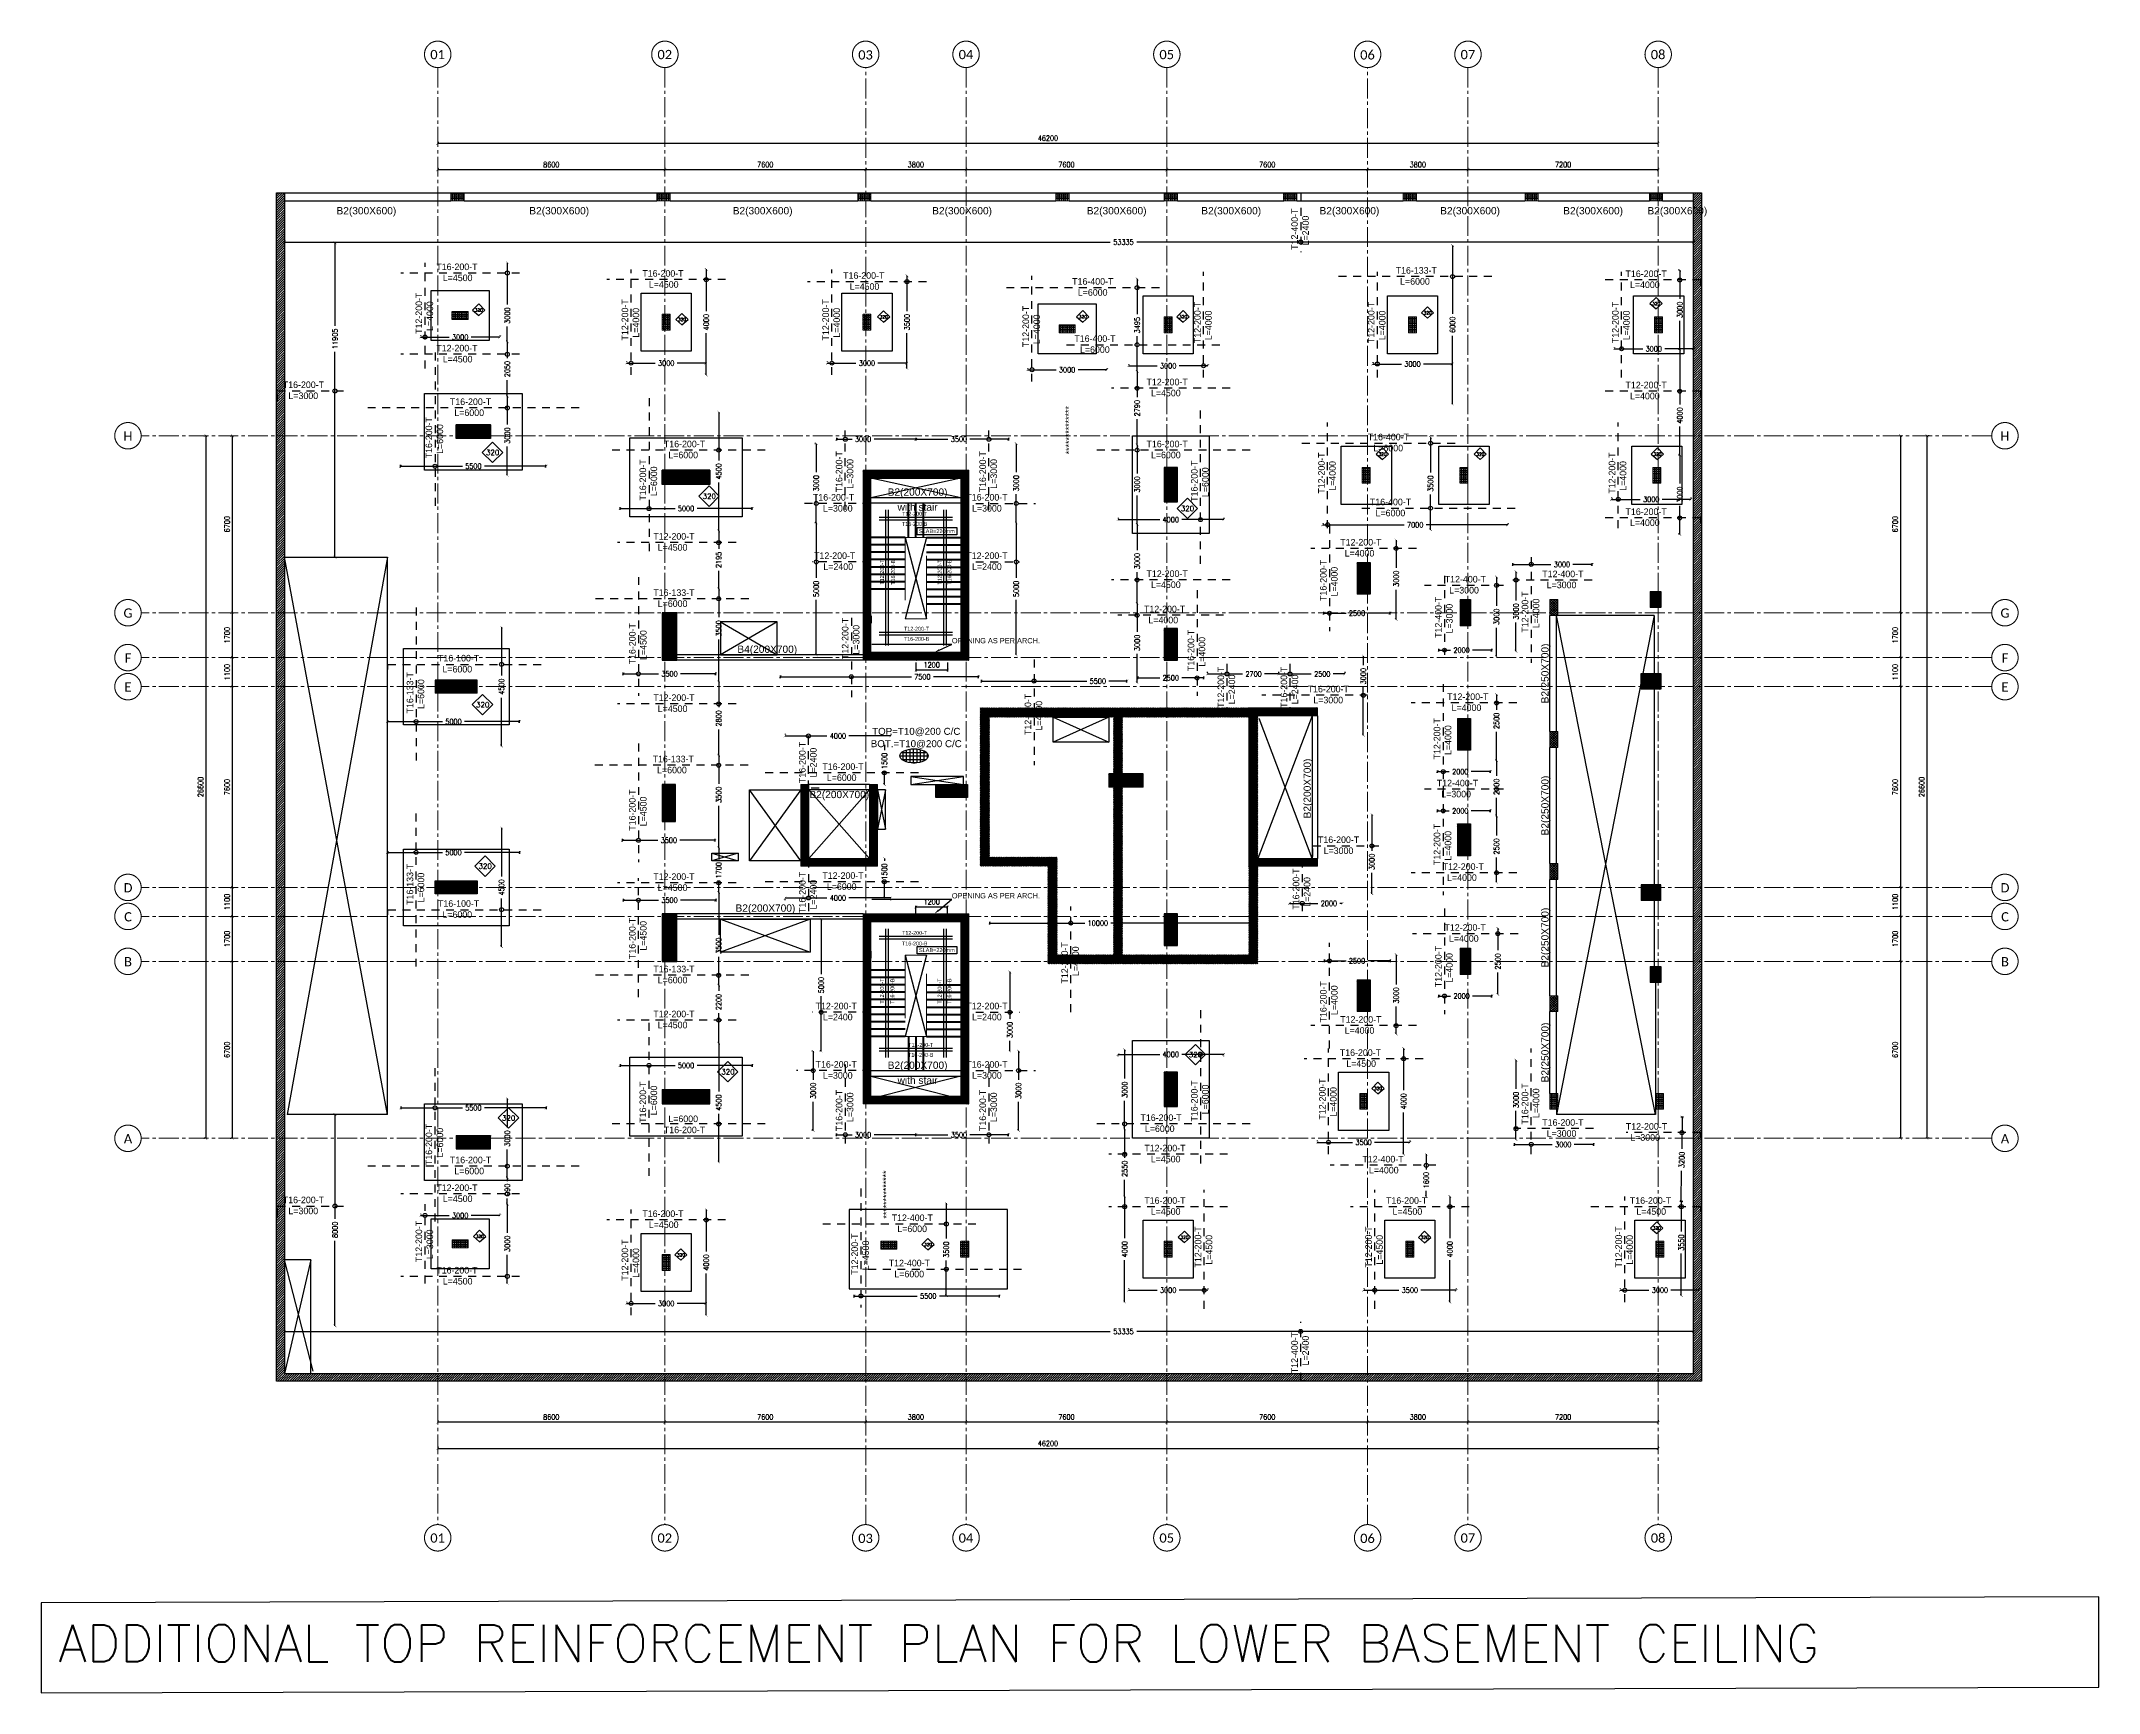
# Model space of a CAD drawing. Header units: millimetres. Extents: x -967280 to 3852, y 2833 to 1955156.
# Drawn here: x -755839 to -677949, y 466242 to 528777 of the extents above; entities that cross this region are included whole.
import ezdxf
from ezdxf import colors
from ezdxf.entities.mleader import LeaderData, LeaderLine
from ezdxf.enums import TextEntityAlignment as Align
from ezdxf.math import Vec2, Vec3

# ---------------------------------------------------------------- set-up
doc = ezdxf.new("R2010")
doc.units = ezdxf.units.MM
doc.header["$LTSCALE"] = 1000
doc.header["$PDMODE"] = 35
doc.header["$PDSIZE"] = 25
for name, pattern in [('$0$DASHED2', [0.375, 0.25, -0.125]), ('B05-FIRST FLOOR PLAN$0$DLINE', [0.55, 0.3, -0.25]), ('Columns_Structural070816$0$CENTER2', [1.125, 0.75, -0.125, 0.125, -0.125]), ('HIDDEN', [0.375, 0.25, -0.125]), ('HRZN_Line-Ptrn-Sold', [9144001.0, 9144000.0, -1]), ('Overhead', [3.96875, 2.38125, -1.5875])]:
    doc.linetypes.add(name, pattern=pattern)
for name, color, linetype in [('_N-DIM 3', 7, 'Continuous'), ('A-anno -dim-in', 7, 'Continuous'), ('A-ANNO-TEXT-25', 7, 'Continuous'), ('B05-FIRST FLOOR PLAN$0$STR_ROOF RFT$0$S-SYMB', 30, 'Continuous'), ('R.C. footing', 4, 'Continuous'), ('S - BATH Hach', 1, 'Continuous'), ('S - col hach', 1, 'Continuous'), ('S - dot', 1, 'Continuous'), ('S -Beams', 2, 'Continuous'), ('S-OPENING', 4, 'Continuous'), ('S-TEXT', 2, 'Continuous'), ('SLAB', 210, 'Continuous'), ('ST-LEVEL', 3, 'Continuous'), ('st_cir_mesh', 2, 'Continuous'), ('text', 3, 'Continuous')]:
    doc.layers.add(name, color=color, linetype=linetype)
for name, color, linetype, lineweight in [('A-AX-ATT-100', 7, 'HRZN_Line-Ptrn-Sold', 18), ('A-STAIR', 1, 'HRZN_Line-Ptrn-Sold', 13), ('S - column', 6, 'Continuous', 60), ('S - stair', 3, 'Continuous', 40), ('S-TEXT-1', 3, 'Continuous', 20), ('S-TEXT-3', 8, 'Continuous', 13), ('ST-000-AXIS', 9, 'Columns_Structural070816$0$CENTER2', 9), ('ST-203-SLAB-TXT', 7, 'Continuous', 30), ('ST-206-SLAB-DIM', 1, 'Continuous', 20), ('ST-RFT-BOT', 2, '$0$DASHED2', 30), ('ST-RFT-TOP', 5, '$0$DASHED2', 30)]:
    doc.layers.add(name, color=color, linetype=linetype, lineweight=lineweight)
doc.styles.add('ARAB', font='xarb.shx', dxfattribs={"width": 0.7, "height": 250})
doc.styles.add('B05-FIRST FLOOR PLAN$0$XS-Roof RFT$0$T25-100', font='STENCIL.shx', dxfattribs={"height": 250})
doc.styles.add('Calibri_2', font='calibri.ttf', dxfattribs={"height": 300})
doc.styles.add('ISO', font='isocp2.shx', dxfattribs={"width": 0.8})
doc.styles.add('ROMANC', font='romanc.shx')
doc.styles.add('STRECTURAL', font='arial.ttf')
doc.styles.add('TUNELNO', font='romans.shx', dxfattribs={"width": 0.9})
doc.styles.add('TXT DIM 25', font='arial.ttf')
doc.styles.add('XREF-ST-FRAMING 1ST FLOOR$0$STRECTURAL', font='arial.ttf')
doc.dimstyles.new('Copy(2) of DSEC', dxfattribs={"dimtxt": 200, "dimasz": 100, "dimexe": 50, "dimexo": 80, "dimgap": 100, "dimtad": 1, "dimdec": 0, "dimrnd": 5, "dimzin": 0, "dimdsep": 46, "dimtxsty": 'TUNELNO', "dimblk": 'ARCHTICK', "dimcen": 0.09, "dimclrd": 1, "dimclre": 1, "dimclrt": 3, "dimadec": 0, "dimazin": 0, "dimtfac": 0.78125, "dimtdec": 0, "dimtix": 1, "dimtmove": 2, "dimatfit": 3, "dimldrblk": 'ARCHTICK', "dimfxl": 1, "dimtolj": 1, "dimtzin": 0, "dimarcsym": 0})
pattern_1 = [(90, (-416898.87, -510339.72), (-69.85, 4e-15), [50.8, -19.05]), (180, (-416898.87, -510339.72), (-9e-15, -69.85), [50.8, -19.05])]
pattern_2 = [(90, (-416898.87, -510439.72), (-69.85, 4e-15), [50.8, -19.05]), (180, (-416898.87, -510439.72), (-9e-15, -69.85), [50.8, -19.05])]
pattern_3 = [(90, (-416898.87, -510539.72), (-69.85, 4e-15), [50.8, -19.05]), (180, (-416898.87, -510539.72), (-9e-15, -69.85), [50.8, -19.05])]
pattern_4 = [(45, (193250.144, -596912.31), (-22.4506403, 22.4506403), [])]
pattern_5 = [(45, (-119733.897, -851549.915), (-22.4506403, 22.4506403), [])]
pattern_6 = [(45, (907727.56, 223202.353), (-22.4506403, 22.4506403), [])]
pattern_7 = [(45, (-410798.87, -446239.72), (-44.9012806, 44.9012806), []), (135, (-410798.87, -446239.72), (-44.9012806, -44.9012806), [])]
pattern_8 = [(45, (167355.482, 2525.568), (-11.22532015, 11.22532015), []), (135, (167355.482, 2525.568), (-11.22532015, -11.22532015), [])]
pattern_9 = [(90, (613578.686, -423037.37), (-69.85, 4e-15), [50.8, -19.05]), (180, (613578.686, -423037.37), (-9e-15, -69.85), [50.8, -19.05])]
pattern_10 = [(90, (613528.686, -423037.37), (-69.85, 4e-15), [50.8, -19.05]), (180, (613528.686, -423037.37), (-9e-15, -69.85), [50.8, -19.05])]

msp = doc.modelspace()

# ---------------------------------------------------------------- texts
at = {"layer": 'A-ANNO-TEXT-25', "insert": (-755187.7, 468817.2), "char_height": 1400, "attachment_point": 1, "style": 'ROMANC'}
msp.add_mtext_dynamic_manual_height_columns('{\\Fsimplex|c0;ADDITIONAL TOP REINFORCEMENT PLAN FOR LOWER BASEMENT CEILING }', width=77238.619, gutter_width=8268.9, heights=[0], dxfattribs=at)
at = {"layer": 'S-TEXT', "color": 3, "attachment_point": 1, "style": 'ROMANC'}
for width, gutter_width, insert, char_height in [(355714.721, 588, (-694857.7, 518898.8), 117.6), (355714.721, 588, (-739424.6, 518653.2), 117.6), (355714.721, 588, (-731733.1, 518296.9), 117.6), (355714.721, 588, (-724096.6, 518395.9), 117.6), (355714.721, 588, (-716558.8, 518400.7), 117.6), (355714.721, 588, (-712761.3, 518400.7), 117.6), (355714.721, 588, (-703509, 518549.3), 117.6), (592857.868, 980, (-739001.1, 513302.9), 196), (355714.721, 588, (-705215, 513198.8), 117.6), (355714.721, 588, (-701515, 513198.8), 117.6), (355714.721, 588, (-694807.8, 513198.8), 117.6), (592857.868, 980, (-730802.5, 511643.7), 196), (592857.868, 980, (-712699, 511183), 196), (592857.868, 980, (-739377.1, 503753.3), 196), (592857.868, 980, (-739284.2, 497638.3), 196), (592857.868, 980, (-712395.4, 490502.8), 196), (592857.868, 980, (-730095.4, 489852.8), 196), (355714.721, 588, (-705387.7, 489182.6), 117.6), (592857.868, 980, (-738395.4, 488102.8), 196), (355714.721, 588, (-694833.3, 483898.8), 117.6), (355714.721, 588, (-739388.7, 483581.3), 117.6), (355714.721, 588, (-722420.3, 483272.4), 117.6), (355714.721, 588, (-712710.6, 483548.1), 117.6), (355714.721, 588, (-703620.4, 483544.5), 117.6), (355714.721, 588, (-731772.1, 482880.8), 117.6)]:
    msp.add_mtext_dynamic_manual_height_columns('320', width=width, gutter_width=gutter_width, heights=[0], dxfattribs=dict(at, insert=insert, char_height=char_height))
at = {"layer": 'ST-203-SLAB-TXT', "style": 'XREF-ST-FRAMING 1ST FLOOR$0$STRECTURAL'}
for s, p in [('B2(300X600)', (-743528.7, 522357.6)), ('B2(300X600)', (-736228.7, 522357.6)), ('B2(300X600)', (-728528.7, 522357.6)), ('B2(300X600)', (-720978.7, 522357.6)), ('B2(300X600)', (-715128.7, 522357.6)), ('B2(300X600)', (-710791.2, 522357.6)), ('B2(300X600)', (-706316.2, 522357.6)), ('B2(300X600)', (-701749.9, 522357.6)), ('B2(300X600)', (-697092.2, 522357.6)), ('B2(300X600)', (-693903.8, 522357.6)), ('B2(200X700)', (-722663.1, 511705.4)), ('with stair', (-722663.1, 511135.4)), ('B4(200X700)', (-728353.3, 505755.2)), ('B2(200X700)', (-725626.8, 500254.9)), ('B2(200X700)', (-728423, 495955.2)), ('B2(200X700)', (-722663, 490005.4)), ('with stair', (-722663, 489435.4))]:
    msp.add_text(s, height=275, dxfattribs=at).set_placement(p, align=Align.MIDDLE_CENTER)
at = {"layer": 'ST-203-SLAB-TXT', "style": 'B05-FIRST FLOOR PLAN$0$XS-Roof RFT$0$T25-100'}
for s, p in [('T12-400-T', (-708269.7, 520876.9)), ('L=2400', (-707853.1, 521045)), ('T12-200-T', (-741418.2, 517694.5)), ('L=4000', (-741001.5, 517803.9)), ('T12-200-T', (-733618.2, 517444.5)), ('T12-200-T', (-726018.2, 517444.5)), ('T12-200-T', (-711947.4, 517344.5)), ('T12-200-T', (-705368.2, 517344.5)), ('T12-200-T', (-696124.9, 517344.5)), ('L=4000', (-733201.5, 517553.9)), ('L=4000', (-725601.5, 517553.9)), ('T12-200-T', (-718443.4, 517194.5)), ('L=4000', (-718026.7, 517303.9)), ('L=4000', (-711530.8, 517453.9)), ('L=4000', (-704951.5, 517453.9)), ('L=4000', (-695708.2, 517453.9)), ('T16-200-T', (-741038.8, 512982.7)), ('L=6000', (-740622.1, 513150.8)), ('T16-200-T', (-732938.8, 511382.7)), ('L=6000', (-732522.1, 511550.8)), ('T16-200-T', (-725509.8, 511694.5)), ('L=3000', (-725093.1, 511831.4)), ('T16-200-T', (-720073.5, 511694.5)), ('L=3000', (-719656.8, 511831.4)), ('T16-200-T', (-712063.5, 511335.7)), ('L=6000', (-711646.8, 511515.6)), ('T12-200-T', (-707252.4, 511644.5)), ('L=4000', (-706835.7, 511753.9)), ('T12-200-T', (-696252.4, 511644.5)), ('L=4000', (-695835.7, 511753.9)), ('T16-200-T', (-707181.2, 507582.7)), ('L=4000', (-706764.5, 507750.8)), ('T12-200-T', (-699545.8, 506382.7)), ('T12-400-T', (-702827.2, 506182.7)), ('L=3000', (-702410.5, 506350.8)), ('L=4000', (-699129.1, 506550.8)), ('T16-200-T', (-733338.8, 505182.7)), ('L=4500', (-732922.1, 505350.8)), ('T12-200-T', (-725280.2, 505382.7)), ('L=3000', (-724863.6, 505550.8)), ('T16-200-T', (-712191.5, 504927.4)), ('L=4000', (-711774.8, 505095.5)), ('T16-133-T', (-741755.1, 503325)), ('T12-200-T', (-711059.2, 503533.3)), ('L=2400', (-710642.6, 503669.5)), ('T16-200-T', (-708673.3, 503533.3)), ('L=2400', (-708256.6, 503669.5)), ('L=6000', (-741338.5, 503493.1)), ('T12-200-T', (-718362.6, 502507.7)), ('L=4000', (-717945.9, 502675.8)), ('T12-200-T', (-702877.2, 501582.7)), ('L=4000', (-702460.5, 501750.8)), ('T16-200-T', (-726902.7, 500687)), ('L=2400', (-726486, 500900.6)), ('T16-200-T', (-733338.8, 498882.7)), ('L=4500', (-732922.1, 499050.8)), ('T12-200-T', (-702877.2, 497582.7)), ('L=4000', (-702460.5, 497750.8)), ('T16-133-T', (-741755.1, 496074.7)), ('L=6000', (-741338.5, 496169.1)), ('T16-200-T', (-726902.7, 495770.2)), ('L=2400', (-726486, 495899.1)), ('T16-200-T', (-708213.4, 495894.2)), ('L=2400', (-707796.7, 496003.1)), ('T16-200-T', (-733338.8, 494024.5)), ('L=4500', (-732922.1, 494341.4)), ('T12-200-T', (-716973.2, 493099.5)), ('L=4000', (-716556.6, 493378.9)), ('T12-200-T', (-702827.2, 492959.6)), ('L=4000', (-702410.5, 493127.7)), ('T16-200-T', (-707181.2, 491624.5)), ('L=4000', (-706764.5, 491903.9)), ('T16-200-T', (-732938.8, 487824.5)), ('L=6000', (-732522.1, 488111.4)), ('T16-200-T', (-712063.5, 487871.6)), ('L=6000', (-711646.8, 488146.6)), ('T12-200-T', (-707218.2, 487944.5)), ('L=4000', (-706801.5, 488053.9)), ('T16-200-T', (-699545.8, 487759.5)), ('T16-200-T', (-725509.8, 487512.7)), ('L=3000', (-725093.1, 487850.8)), ('T16-200-T', (-720073.5, 487512.7)), ('L=3000', (-719656.8, 487850.8)), ('L=4000', (-699129.1, 488003.9)), ('T16-200-T', (-741038.8, 486224.5)), ('L=6000', (-740622.1, 486511.4)), ('T12-200-T', (-741418.2, 482551.3)), ('L=3000', (-741001.5, 482660.7)), ('T12-200-T', (-711924.7, 482344.5)), ('T12-200-T', (-705468.2, 482344.5)), ('T12-200-T', (-696002.9, 482344.5)), ('T12-200-T', (-733618.2, 481844.5)), ('L=4000', (-733201.5, 481953.9)), ('T12-200-T', (-724919.5, 482071.8)), ('L=4500', (-724502.9, 482239.9)), ('L=4500', (-711508.1, 482453.9)), ('L=4500', (-705051.5, 482453.9)), ('L=4000', (-695586.2, 482453.9)), ('T12-400-T', (-708269.7, 478342.9)), ('L=2400', (-707853.1, 478637.3))]:
    msp.add_text(s, height=250, rotation=90, dxfattribs=at).set_placement(p)
for s, p in [('T16-200-T', (-740881.2, 520107.9)), ('L=4500', (-740635.4, 519691.2)), ('T16-200-T', (-733081.2, 519857.9)), ('L=4500', (-732835.4, 519441.2)), ('T16-200-T', (-725481.2, 519778.7)), ('L=4500', (-725235.4, 519362)), ('T16-400-T', (-716811.7, 519555.1)), ('T16-133-T', (-704567.1, 519972.9)), ('L=6000', (-704399, 519556.2)), ('T16-200-T', (-695865.5, 519844.8)), ('L=4000', (-695697.4, 519428.1)), ('L=6000', (-716598.1, 519138.5)), ('T12-200-T', (-740881.2, 517029)), ('T16-400-T', (-716729.3, 517390.2)), ('L=6000', (-716515.8, 516973.6)), ('L=4500', (-740635.4, 516612.4)), ('T16-200-T', (-746692.1, 515642.3)), ('T12-200-T', (-713997.7, 515747.1)), ('T12-200-T', (-695865.5, 515633.9)), ('L=3000', (-746478.6, 515225.7)), ('T16-200-T', (-740367.1, 515000.9)), ('L=4500', (-713829.6, 515330.5)), ('L=4000', (-695697.4, 515217.2)), ('L=6000', (-740199, 514584.2)), ('T16-200-T', (-732267.1, 513400.9)), ('T16-200-T', (-713997.7, 513401)), ('T16-400-T', (-705624.1, 513663.1)), ('L=6000', (-705410.5, 513246.5)), ('L=6000', (-732099, 512984.2)), ('L=6000', (-713829.6, 512984.3)), ('T16-200-T', (-726625.5, 511382.2)), ('L=3000', (-726247.2, 510965.6)), ('T16-200-T', (-720816.2, 511382.2)), ('L=3000', (-720602.7, 510965.6)), ('T16-400-T', (-705541.7, 511204.4)), ('L=6000', (-705328.1, 510787.7)), ('T16-200-T', (-695865.5, 510837.5)), ('L=4000', (-695697.4, 510420.8)), ('T12-200-T', (-732667.1, 509902.3)), ('L=4500', (-732499, 509485.6)), ('T12-200-T', (-726581.1, 509171.9)), ('T12-200-T', (-720816.2, 509171.9)), ('T12-200-T', (-706665.4, 509681.1)), ('L=4000', (-706497.3, 509264.4)), ('L=2400', (-726229.7, 508755.2)), ('L=2400', (-720602.7, 508755.2)), ('T12-200-T', (-713997.7, 508489)), ('T12-400-T', (-699017.4, 508481.1)), ('T16-133-T', (-732667.1, 507772.2)), ('L=4500', (-713829.6, 508072.3)), ('T12-400-T', (-702708.1, 508281.1)), ('L=3000', (-702540, 507864.4)), ('L=3000', (-698849.3, 508064.4)), ('L=6000', (-732499, 507355.6)), ('T12-200-T', (-714093.9, 507150.9)), ('L=4000', (-713925.9, 506734.2)), ('T16-100-T', (-740817.1, 505291.2)), ('L=6000', (-740649, 504874.5)), ('T12-200-T', (-732667.1, 503795.8)), ('T16-200-T', (-707896.8, 504121.8)), ('L=3000', (-707683.3, 503705.1)), ('T12-200-T', (-702617.1, 503831.1)), ('L=4500', (-732499, 503379.2)), ('L=4000', (-702449, 503414.4)), ('T16-133-T', (-732692.2, 501472.2)), ('L=6000', (-732524.1, 501055.6)), ('T16-200-T', (-726267.1, 501184.1)), ('L=6000', (-726099, 500767.4)), ('T12-400-T', (-703008.8, 500562.2)), ('L=3000', (-702840.8, 500145.5)), ('T16-200-T', (-707507.2, 498416.5)), ('L=3000', (-707293.6, 497999.9)), ('T12-200-T', (-732667.3, 497020.2)), ('T12-200-T', (-726267.1, 497060.2)), ('T12-200-T', (-702788.2, 497399.7)), ('L=4000', (-702620.1, 496983)), ('T16-100-T', (-740817.1, 496002.1)), ('L=4500', (-732499.2, 496603.5)), ('L=6000', (-726099, 496643.6)), ('L=6000', (-740649, 495585.4)), ('T12-200-T', (-702718.1, 495094.5)), ('L=4000', (-702550.1, 494677.9)), ('T16-133-T', (-732667.1, 493521)), ('L=6000', (-732499, 493104.4)), ('T12-200-T', (-726523.6, 492121.4)), ('T12-200-T', (-720816.2, 492121.4)), ('T12-200-T', (-732667.3, 491820.2)), ('L=4500', (-732499.2, 491403.5)), ('L=2400', (-726247.2, 491704.7)), ('L=2400', (-720602.7, 491704.7)), ('T12-200-T', (-706665.4, 491612.1)), ('L=4000', (-706497.3, 491195.5)), ('T16-200-T', (-726523.6, 489911)), ('T16-200-T', (-720816.2, 489911)), ('T16-200-T', (-706681.2, 490357.9)), ('L=4500', (-706435.4, 489941.2)), ('L=3000', (-726247.2, 489494.3)), ('L=3000', (-720602.7, 489494.3)), ('T16-200-T', (-732267.1, 487431.3)), ('L=6000', (-732099, 487850.5)), ('T16-200-T', (-714227.5, 487892.2)), ('L=6000', (-714059.4, 487475.6)), ('T16-200-T', (-699017.4, 487712.1)), ('T12-200-T', (-695853.7, 487561.3)), ('T12-200-T', (-714081.2, 486742.4)), ('L=3000', (-698849.3, 487295.5)), ('L=3000', (-695685.6, 487144.7)), ('T16-200-T', (-740367.1, 486292.3)), ('L=6000', (-740199, 485875.7)), ('L=4500', (-713835.4, 486325.8)), ('T12-400-T', (-705825.5, 486323.8)), ('L=4000', (-705579.7, 485907.1)), ('T12-200-T', (-740881.2, 485240.8)), ('T16-200-T', (-746692.1, 484780.5)), ('L=3000', (-746478.6, 484363.9)), ('L=4500', (-740635.4, 484824.2)), ('T16-200-T', (-733081.2, 484257.9)), ('T16-200-T', (-714081.2, 484757.9)), ('L=4500', (-713835.4, 484341.2)), ('T16-200-T', (-704931.2, 484757.9)), ('L=4500', (-704685.4, 484341.2)), ('T16-200-T', (-695701.7, 484757.9)), ('L=4500', (-695455.8, 484341.2)), ('L=4500', (-732835.4, 483841.2)), ('T12-400-T', (-723645.3, 484102.9)), ('L=6000', (-723431.8, 483686.3)), ('T16-200-T', (-740881.2, 482119)), ('T12-400-T', (-723755.3, 482390.2)), ('L=6000', (-723541.8, 481973.6)), ('L=4500', (-740635.4, 481702.3))]:
    msp.add_text(s, height=250, dxfattribs=at).set_placement(p)
for s, p in [('T16-200-B', (-722773, 510380)), ('T12-200-T', (-722773, 510765.2)), ('T12-200-T', (-722701.3, 506413.4)), ('T16-200-B', (-722701.3, 506030)), ('T16-200-B', (-722773, 494495.1)), ('T12-200-T', (-722773, 494898.7)), ('T12-200-T', (-722543.8, 490655.4)), ('T16-200-B', (-722543.8, 490275.9))]:
    msp.add_text(s, height=147.03, dxfattribs=at).set_placement(p, align=Align.BOTTOM_CENTER)
for s, p in [('T12-200-T', (-723896.4, 508676.7)), ('T16-200-B', (-723472.8, 508676.7)), ('T12-200-T', (-721709.2, 508676.7)), ('T16-200-B', (-721344.8, 508676.7)), ('T12-200-T', (-723896.4, 492810.2)), ('T16-200-B', (-723500.7, 492810.2)), ('T12-200-T', (-721712.3, 492810.2)), ('T16-200-B', (-721344.8, 492810.2))]:
    msp.add_text(s, height=147.03, rotation=90, dxfattribs=at).set_placement(p, align=Align.BOTTOM_CENTER)
at = {"layer": 'ST-203-SLAB-TXT', "style": 'XREF-ST-FRAMING 1ST FLOOR$0$STRECTURAL'}
for s, p in [('B2(250X700)', (-698915.3, 504837.4)), ('B2(200X700)', (-707915.4, 500482.1)), ('B2(250X700)', (-698915.3, 499837.4)), ('B2(250X700)', (-698915.3, 494837.4)), ('B2(250X700)', (-698915.3, 490487.4))]:
    msp.add_text(s, height=275, rotation=90, dxfattribs=at).set_placement(p, align=Align.MIDDLE_CENTER)
at = {"layer": 'ST-203-SLAB-TXT', "char_height": 149.99, "attachment_point": 5, "style": 'XREF-ST-FRAMING 1ST FLOOR$0$STRECTURAL'}
for insert in [(-721933.1, 510222.8), (-721933.1, 494362.3)]:
    msp.add_mtext('SLAB=220mm', dxfattribs=dict(at, insert=insert))
at = {"layer": 'text', "ltscale": 30, "style": 'ARAB'}
for p in [(-716807.8, 513137.1, -37.6), (-723719.4, 484199.2, -37.6)]:
    msp.add_text('**************', height=250, rotation=90.462496, dxfattribs=at).set_placement(p)

# ---------------------------------------------------------------- blocks, each defined once
blk = doc.blocks.new('_ArchTick')
at = {"color": 0, "linetype": 'ByBlock', "const_width": 0.15}
blk.add_lwpolyline([(-0.5, -0.5), (0.5, 0.5)], dxfattribs=at)
blk = doc.blocks.new('*D1051')
at = {"layer": 'Defpoints', "color": 0, "transparency": 16777216}
for p in [(-744687, 521140), (-744717, 509237), (-744687, 509237)]:
    blk.add_point(p, dxfattribs=at)
at = {"layer": 'ST-206-SLAB-DIM', "color": 1, "lineweight": -2, "transparency": 16777216}
for p, q in [((-744717, 521140), (-744717, 517997)), ((-744717, 509237), (-744717, 517017))]:
    blk.add_line(p, q, dxfattribs=at)
at = {"layer": 'ST-206-SLAB-DIM', "color": 1, "lineweight": -2, "transparency": 16777216, "xscale": 100, "yscale": 100, "zscale": 100}
for p, rotation in [((-744717, 521140), 90), ((-744717, 509237), 270)]:
    blk.add_blockref('_ArchTick', p, dxfattribs=dict(at, rotation=rotation))
at = {"layer": 'ST-206-SLAB-DIM', "color": 3, "transparency": 16777216, "insert": (-744717, 517507), "char_height": 200, "attachment_point": 5, "rotation": 90, "style": 'TUNELNO'}
blk.add_mtext('\\A1;11905', dxfattribs=at)
blk = doc.blocks.new('*D1052')
at = {"layer": 'Defpoints', "color": 0, "transparency": 16777216}
for p in [(-702385, 521035), (-702415, 515034), (-702385, 515034)]:
    blk.add_point(p, dxfattribs=at)
at = {"layer": 'ST-206-SLAB-DIM', "color": 1, "lineweight": -2, "transparency": 16777216}
for p, q in [((-702415, 521035), (-702415, 518450)), ((-702415, 515034), (-702415, 517625))]:
    blk.add_line(p, q, dxfattribs=at)
at = {"layer": 'ST-206-SLAB-DIM', "color": 1, "lineweight": -2, "transparency": 16777216, "xscale": 100, "yscale": 100, "zscale": 100}
for p, rotation in [((-702415, 521035), 90), ((-702415, 515034), 270)]:
    blk.add_blockref('_ArchTick', p, dxfattribs=dict(at, rotation=rotation))
at = {"layer": 'ST-206-SLAB-DIM', "color": 3, "transparency": 16777216, "insert": (-702415, 518037), "char_height": 200, "attachment_point": 5, "rotation": 90, "style": 'TUNELNO'}
blk.add_mtext('\\A1;6000', dxfattribs=at)
blk = doc.blocks.new('*D1053')
at = {"layer": 'Defpoints', "color": 0, "transparency": 16777216}
for p in [(-693737, 520105), (-693812, 517106), (-693737, 517106)]:
    blk.add_point(p, dxfattribs=at)
at = {"layer": 'ST-206-SLAB-DIM', "color": 1, "lineweight": -2, "transparency": 16777216}
for p, q in [((-693817, 520105), (-693862, 520105)), ((-693812, 520105), (-693812, 519023)), ((-693812, 517106), (-693812, 518188)), ((-693817, 517106), (-693862, 517106))]:
    blk.add_line(p, q, dxfattribs=at)
at = {"layer": 'ST-206-SLAB-DIM', "color": 1, "lineweight": -2, "transparency": 16777216, "xscale": 100, "yscale": 100, "zscale": 100}
for p, rotation in [((-693812, 520105), 90), ((-693812, 517106), 270)]:
    blk.add_blockref('_ArchTick', p, dxfattribs=dict(at, rotation=rotation))
at = {"layer": 'ST-206-SLAB-DIM', "color": 3, "transparency": 16777216, "insert": (-693812, 518605), "char_height": 200, "attachment_point": 5, "rotation": 90, "style": 'TUNELNO'}
blk.add_mtext('\\A1;3000', dxfattribs=at)
blk = doc.blocks.new('*D1054')
at = {"layer": 'Defpoints', "color": 0, "transparency": 16777216}
for p in [(-718900, 510537), (-718930, 505539), (-718900, 505539)]:
    blk.add_point(p, dxfattribs=at)
at = {"layer": 'ST-206-SLAB-DIM', "color": 1, "lineweight": -2, "transparency": 16777216}
for p, q in [((-718930, 510537), (-718930, 508455)), ((-718930, 505539), (-718930, 507621))]:
    blk.add_line(p, q, dxfattribs=at)
at = {"layer": 'ST-206-SLAB-DIM', "color": 1, "lineweight": -2, "transparency": 16777216, "xscale": 100, "yscale": 100, "zscale": 100}
for p, rotation in [((-718930, 510537), 90), ((-718930, 505539), 270)]:
    blk.add_blockref('_ArchTick', p, dxfattribs=dict(at, rotation=rotation))
at = {"layer": 'ST-206-SLAB-DIM', "color": 3, "transparency": 16777216, "insert": (-718930, 508038), "char_height": 200, "attachment_point": 5, "rotation": 90, "style": 'TUNELNO'}
blk.add_mtext('\\A1;5000', dxfattribs=at)
blk = doc.blocks.new('*D1055')
at = {"layer": 'Defpoints', "color": 0, "transparency": 16777216}
for p in [(-726458, 510537), (-726500, 505539), (-726458, 505539)]:
    blk.add_point(p, dxfattribs=at)
at = {"layer": 'ST-206-SLAB-DIM', "color": 1, "lineweight": -2, "transparency": 16777216}
for p, q in [((-726538, 510537), (-726550, 510537)), ((-726500, 510537), (-726500, 508455)), ((-726500, 505539), (-726500, 507621)), ((-726538, 505539), (-726550, 505539))]:
    blk.add_line(p, q, dxfattribs=at)
at = {"layer": 'ST-206-SLAB-DIM', "color": 1, "lineweight": -2, "transparency": 16777216, "xscale": 100, "yscale": 100, "zscale": 100}
for p, rotation in [((-726500, 510537), 90), ((-726500, 505539), 270)]:
    blk.add_blockref('_ArchTick', p, dxfattribs=dict(at, rotation=rotation))
at = {"layer": 'ST-206-SLAB-DIM', "color": 3, "transparency": 16777216, "insert": (-726500, 508038), "char_height": 200, "attachment_point": 5, "rotation": 90, "style": 'TUNELNO'}
blk.add_mtext('\\A1;5000', dxfattribs=at)
blk = doc.blocks.new('*D1056')
at = {"layer": 'Defpoints', "color": 0, "transparency": 16777216}
for p in [(-714323, 507485), (-714353, 504484), (-714323, 504484)]:
    blk.add_point(p, dxfattribs=at)
at = {"layer": 'ST-206-SLAB-DIM', "color": 1, "lineweight": -2, "transparency": 16777216}
for p, q in [((-714353, 507485), (-714353, 506413)), ((-714353, 504484), (-714353, 505578))]:
    blk.add_line(p, q, dxfattribs=at)
at = {"layer": 'ST-206-SLAB-DIM', "color": 1, "lineweight": -2, "transparency": 16777216, "xscale": 100, "yscale": 100, "zscale": 100}
for p, rotation in [((-714353, 507485), 90), ((-714353, 504484), 270)]:
    blk.add_blockref('_ArchTick', p, dxfattribs=dict(at, rotation=rotation))
at = {"layer": 'ST-206-SLAB-DIM', "color": 3, "transparency": 16777216, "insert": (-714353, 505995), "char_height": 200, "attachment_point": 5, "rotation": 90, "style": 'TUNELNO'}
blk.add_mtext('\\A1;3000', dxfattribs=at)
blk = doc.blocks.new('*D1057')
at = {"layer": 'Defpoints', "color": 0, "transparency": 16777216}
for p in [(-730163, 514735), (-730193, 510234), (-730163, 510234)]:
    blk.add_point(p, dxfattribs=at)
at = {"layer": 'ST-206-SLAB-DIM', "color": 1, "lineweight": -2, "transparency": 16777216}
for p, q in [((-730193, 514735), (-730193, 512905)), ((-730193, 510234), (-730193, 512070))]:
    blk.add_line(p, q, dxfattribs=at)
at = {"layer": 'ST-206-SLAB-DIM', "color": 1, "lineweight": -2, "transparency": 16777216, "xscale": 100, "yscale": 100, "zscale": 100}
for p, rotation in [((-730193, 514735), 90), ((-730193, 510234), 270)]:
    blk.add_blockref('_ArchTick', p, dxfattribs=dict(at, rotation=rotation))
at = {"layer": 'ST-206-SLAB-DIM', "color": 3, "transparency": 16777216, "insert": (-730193, 512487), "char_height": 200, "attachment_point": 5, "rotation": 90, "style": 'TUNELNO'}
blk.add_mtext('\\A1;4500', dxfattribs=at)
blk = doc.blocks.new('*D1058')
at = {"layer": 'Defpoints', "color": 0, "transparency": 16777216}
for p in [(-738163, 515340), (-738193, 512339), (-738163, 512339)]:
    blk.add_point(p, dxfattribs=at)
at = {"layer": 'ST-206-SLAB-DIM', "color": 1, "lineweight": -2, "transparency": 16777216}
for p, q in [((-738193, 515340), (-738193, 514263)), ((-738193, 512339), (-738193, 513428))]:
    blk.add_line(p, q, dxfattribs=at)
at = {"layer": 'ST-206-SLAB-DIM', "color": 1, "lineweight": -2, "transparency": 16777216, "xscale": 100, "yscale": 100, "zscale": 100}
for p, rotation in [((-738193, 515340), 90), ((-738193, 512339), 270)]:
    blk.add_blockref('_ArchTick', p, dxfattribs=dict(at, rotation=rotation))
at = {"layer": 'ST-206-SLAB-DIM', "color": 3, "transparency": 16777216, "insert": (-738193, 513845), "char_height": 200, "attachment_point": 5, "rotation": 90, "style": 'TUNELNO'}
blk.add_mtext('\\A1;3000', dxfattribs=at)
blk = doc.blocks.new('*D1016')
at = {"layer": 'Defpoints', "color": 0, "transparency": 16777216}
for p in [(-746629, 521171), (-746629, 521141), (-693294, 521141)]:
    blk.add_point(p, dxfattribs=at)
at = {"layer": 'ST-206-SLAB-DIM', "color": 1, "lineweight": -2, "transparency": 16777216}
for p, q in [((-746629, 521171), (-715373, 521171)), ((-693294, 521171), (-714367, 521171))]:
    blk.add_line(p, q, dxfattribs=at)
at = {"layer": 'ST-206-SLAB-DIM', "color": 1, "lineweight": -2, "transparency": 16777216, "xscale": 100, "yscale": 100, "zscale": 100, "rotation": 180}
blk.add_blockref('_ArchTick', (-746629, 521171), dxfattribs=at)
at = {"layer": 'ST-206-SLAB-DIM', "color": 1, "lineweight": -2, "transparency": 16777216, "xscale": 100, "yscale": 100, "zscale": 100}
blk.add_blockref('_ArchTick', (-693294, 521171), dxfattribs=at)
at = {"layer": 'ST-206-SLAB-DIM', "color": 3, "transparency": 16777216, "insert": (-714870, 521171), "char_height": 200, "attachment_point": 5, "style": 'TUNELNO'}
blk.add_mtext('\\A1;53335', dxfattribs=at)
blk = doc.blocks.new('*D1017')
at = {"layer": 'Defpoints', "color": 0, "transparency": 16777216}
for p in [(-730163, 508040), (-730193, 504539), (-730163, 504539)]:
    blk.add_point(p, dxfattribs=at)
at = {"layer": 'ST-206-SLAB-DIM', "color": 1, "lineweight": -2, "transparency": 16777216}
for p, q in [((-730193, 508040), (-730193, 506963)), ((-730193, 504539), (-730193, 506128))]:
    blk.add_line(p, q, dxfattribs=at)
at = {"layer": 'ST-206-SLAB-DIM', "color": 1, "lineweight": -2, "transparency": 16777216, "xscale": 100, "yscale": 100, "zscale": 100}
for p, rotation in [((-730193, 508040), 90), ((-730193, 504539), 270)]:
    blk.add_blockref('_ArchTick', p, dxfattribs=dict(at, rotation=rotation))
at = {"layer": 'ST-206-SLAB-DIM', "color": 3, "transparency": 16777216, "insert": (-730193, 506545), "char_height": 200, "attachment_point": 5, "rotation": 90, "style": 'TUNELNO'}
blk.add_mtext('\\A1;3500', dxfattribs=at)
blk = doc.blocks.new('*D1018')
at = {"layer": 'Defpoints', "color": 0, "transparency": 16777216}
for p in [(-723891, 502134), (-723921, 500633), (-723891, 500633)]:
    blk.add_point(p, dxfattribs=at)
at = {"layer": 'ST-206-SLAB-DIM', "color": 1, "lineweight": -2, "transparency": 16777216}
for p, q in [((-723921, 502134), (-723921, 501929)), ((-723921, 500633), (-723921, 501121))]:
    blk.add_line(p, q, dxfattribs=at)
at = {"layer": 'ST-206-SLAB-DIM', "color": 1, "lineweight": -2, "transparency": 16777216, "xscale": 100, "yscale": 100, "zscale": 100}
for p, rotation in [((-723921, 502134), 90), ((-723921, 500633), 270)]:
    blk.add_blockref('_ArchTick', p, dxfattribs=dict(at, rotation=rotation))
at = {"layer": 'ST-206-SLAB-DIM', "color": 3, "transparency": 16777216, "insert": (-723921, 501525), "char_height": 200, "attachment_point": 5, "rotation": 90, "style": 'TUNELNO'}
blk.add_mtext('\\A1;1500', dxfattribs=at)
blk = doc.blocks.new('*D1019')
at = {"layer": 'Defpoints', "color": 0, "transparency": 16777216}
for p in [(-705761, 505497), (-705791, 502498), (-705761, 502498)]:
    blk.add_point(p, dxfattribs=at)
at = {"layer": 'ST-206-SLAB-DIM', "color": 1, "lineweight": -2, "transparency": 16777216}
for p, q in [((-705791, 505497), (-705791, 505151)), ((-705791, 502498), (-705791, 504317))]:
    blk.add_line(p, q, dxfattribs=at)
at = {"layer": 'ST-206-SLAB-DIM', "color": 1, "lineweight": -2, "transparency": 16777216, "xscale": 100, "yscale": 100, "zscale": 100}
for p, rotation in [((-705791, 505497), 90), ((-705791, 502498), 270)]:
    blk.add_blockref('_ArchTick', p, dxfattribs=dict(at, rotation=rotation))
at = {"layer": 'ST-206-SLAB-DIM', "color": 3, "transparency": 16777216, "insert": (-705791, 504734), "char_height": 200, "attachment_point": 5, "rotation": 90, "style": 'TUNELNO'}
blk.add_mtext('\\A1;3000', dxfattribs=at)
blk = doc.blocks.new('*D1020')
at = {"layer": 'Defpoints', "color": 0, "transparency": 16777216}
for p in [(-705437, 499495), (-705467, 496496), (-705437, 496496)]:
    blk.add_point(p, dxfattribs=at)
at = {"layer": 'ST-206-SLAB-DIM', "color": 1, "lineweight": -2, "transparency": 16777216}
for p, q in [((-705467, 499495), (-705467, 498121)), ((-705467, 496496), (-705467, 497287))]:
    blk.add_line(p, q, dxfattribs=at)
at = {"layer": 'ST-206-SLAB-DIM', "color": 1, "lineweight": -2, "transparency": 16777216, "xscale": 100, "yscale": 100, "zscale": 100}
for p, rotation in [((-705467, 499495), 90), ((-705467, 496496), 270)]:
    blk.add_blockref('_ArchTick', p, dxfattribs=dict(at, rotation=rotation))
at = {"layer": 'ST-206-SLAB-DIM', "color": 3, "transparency": 16777216, "insert": (-705467, 497704), "char_height": 200, "attachment_point": 5, "rotation": 90, "style": 'TUNELNO'}
blk.add_mtext('\\A1;3000', dxfattribs=at)
blk = doc.blocks.new('*D1021')
at = {"layer": 'Defpoints', "color": 0, "transparency": 16777216}
for p in [(-700719, 499436), (-700749, 496935), (-700719, 496935)]:
    blk.add_point(p, dxfattribs=at)
at = {"layer": 'ST-206-SLAB-DIM', "color": 1, "lineweight": -2, "transparency": 16777216}
for p, q in [((-700749, 499436), (-700749, 498707)), ((-700749, 496935), (-700749, 497873))]:
    blk.add_line(p, q, dxfattribs=at)
at = {"layer": 'ST-206-SLAB-DIM', "color": 1, "lineweight": -2, "transparency": 16777216, "xscale": 100, "yscale": 100, "zscale": 100}
for p, rotation in [((-700749, 499436), 90), ((-700749, 496935), 270)]:
    blk.add_blockref('_ArchTick', p, dxfattribs=dict(at, rotation=rotation))
at = {"layer": 'ST-206-SLAB-DIM', "color": 3, "transparency": 16777216, "insert": (-700749, 498290), "char_height": 200, "attachment_point": 5, "rotation": 90, "style": 'TUNELNO'}
blk.add_mtext('\\A1;2500', dxfattribs=at)
blk = doc.blocks.new('*D1022')
at = {"layer": 'Defpoints', "color": 0, "transparency": 16777216}
for p in [(-700719, 504036), (-700749, 501535), (-700719, 501535)]:
    blk.add_point(p, dxfattribs=at)
at = {"layer": 'ST-206-SLAB-DIM', "color": 1, "lineweight": -2, "transparency": 16777216}
for p, q in [((-700749, 504036), (-700749, 503458)), ((-700749, 501535), (-700749, 502624))]:
    blk.add_line(p, q, dxfattribs=at)
at = {"layer": 'ST-206-SLAB-DIM', "color": 1, "lineweight": -2, "transparency": 16777216, "xscale": 100, "yscale": 100, "zscale": 100}
for p, rotation in [((-700749, 504036), 90), ((-700749, 501535), 270)]:
    blk.add_blockref('_ArchTick', p, dxfattribs=dict(at, rotation=rotation))
at = {"layer": 'ST-206-SLAB-DIM', "color": 3, "transparency": 16777216, "insert": (-700749, 503041), "char_height": 200, "attachment_point": 5, "rotation": 90, "style": 'TUNELNO'}
blk.add_mtext('\\A1;2500', dxfattribs=at)
blk = doc.blocks.new('*D1023')
at = {"layer": 'Defpoints', "color": 0, "transparency": 16777216}
for p in [(-700719, 508486), (-700749, 505485), (-700719, 505485)]:
    blk.add_point(p, dxfattribs=at)
at = {"layer": 'ST-206-SLAB-DIM', "color": 1, "lineweight": -2, "transparency": 16777216}
for p, q in [((-700749, 508486), (-700749, 507400)), ((-700749, 505485), (-700749, 506566))]:
    blk.add_line(p, q, dxfattribs=at)
at = {"layer": 'ST-206-SLAB-DIM', "color": 1, "lineweight": -2, "transparency": 16777216, "xscale": 100, "yscale": 100, "zscale": 100}
for p, rotation in [((-700749, 508486), 90), ((-700749, 505485), 270)]:
    blk.add_blockref('_ArchTick', p, dxfattribs=dict(at, rotation=rotation))
at = {"layer": 'ST-206-SLAB-DIM', "color": 3, "transparency": 16777216, "insert": (-700749, 506983), "char_height": 200, "attachment_point": 5, "rotation": 90, "style": 'TUNELNO'}
blk.add_mtext('\\A1;3000', dxfattribs=at)
blk = doc.blocks.new('*D1024')
at = {"layer": 'Defpoints', "color": 0, "transparency": 16777216}
for p in [(-704519, 509886), (-704549, 506885), (-704519, 506885)]:
    blk.add_point(p, dxfattribs=at)
at = {"layer": 'ST-206-SLAB-DIM', "color": 1, "lineweight": -2, "transparency": 16777216}
for p, q in [((-704549, 509886), (-704549, 508842)), ((-704549, 506885), (-704549, 508008))]:
    blk.add_line(p, q, dxfattribs=at)
at = {"layer": 'ST-206-SLAB-DIM', "color": 1, "lineweight": -2, "transparency": 16777216, "xscale": 100, "yscale": 100, "zscale": 100}
for p, rotation in [((-704549, 509886), 90), ((-704549, 506885), 270)]:
    blk.add_blockref('_ArchTick', p, dxfattribs=dict(at, rotation=rotation))
at = {"layer": 'ST-206-SLAB-DIM', "color": 3, "transparency": 16777216, "insert": (-704549, 508425), "char_height": 200, "attachment_point": 5, "rotation": 90, "style": 'TUNELNO'}
blk.add_mtext('\\A1;3000', dxfattribs=at)
blk = doc.blocks.new('*D1025')
at = {"layer": 'Defpoints', "color": 0, "transparency": 16777216}
for p in [(-693589, 488041), (-693755, 484842), (-693619, 484840)]:
    blk.add_point(p, dxfattribs=at)
at = {"layer": 'ST-206-SLAB-DIM', "color": 1, "lineweight": -2, "transparency": 16777216}
for p, q in [((-693669, 488042), (-693775, 488043)), ((-693725, 488042), (-693737, 486839)), ((-693755, 484842), (-693744, 486004)), ((-693699, 484841), (-693805, 484842))]:
    blk.add_line(p, q, dxfattribs=at)
at = {"layer": 'ST-206-SLAB-DIM', "color": 1, "lineweight": -2, "transparency": 16777216, "xscale": 100, "yscale": 100, "zscale": 100}
for p, rotation in [((-693725, 488042), 89.46296126292198), ((-693755, 484842), 269.462961262922)]:
    blk.add_blockref('_ArchTick', p, dxfattribs=dict(at, rotation=rotation))
at = {"layer": 'ST-206-SLAB-DIM', "color": 3, "transparency": 16777216, "insert": (-693740, 486421), "char_height": 200, "attachment_point": 5, "rotation": 89.46296, "style": 'TUNELNO'}
blk.add_mtext('\\A1;3200', dxfattribs=at)
blk = doc.blocks.new('*D1026')
at = {"layer": 'Defpoints', "color": 0, "transparency": 16777216}
for p in [(-714323, 513485), (-714353, 510484), (-714323, 510484)]:
    blk.add_point(p, dxfattribs=at)
at = {"layer": 'ST-206-SLAB-DIM', "color": 1, "lineweight": -2, "transparency": 16777216}
for p, q in [((-714353, 513485), (-714353, 512413)), ((-714353, 510484), (-714353, 511578))]:
    blk.add_line(p, q, dxfattribs=at)
at = {"layer": 'ST-206-SLAB-DIM', "color": 1, "lineweight": -2, "transparency": 16777216, "xscale": 100, "yscale": 100, "zscale": 100}
for p, rotation in [((-714353, 513485), 90), ((-714353, 510484), 270)]:
    blk.add_blockref('_ArchTick', p, dxfattribs=dict(at, rotation=rotation))
at = {"layer": 'ST-206-SLAB-DIM', "color": 3, "transparency": 16777216, "insert": (-714353, 511995), "char_height": 200, "attachment_point": 5, "rotation": 90, "style": 'TUNELNO'}
blk.add_mtext('\\A1;3000', dxfattribs=at)
blk = doc.blocks.new('*D1027')
at = {"layer": 'Defpoints', "color": 0, "transparency": 16777216}
for p in [(-727679, 502471), (-723679, 502471), (-723679, 502471)]:
    blk.add_point(p, dxfattribs=at)
at = {"layer": 'ST-206-SLAB-DIM', "color": 1, "lineweight": -2, "transparency": 16777216}
for p, q in [((-727679, 502551), (-727679, 502521)), ((-727679, 502471), (-726096, 502471)), ((-723679, 502471), (-725262, 502471)), ((-723679, 502551), (-723679, 502521))]:
    blk.add_line(p, q, dxfattribs=at)
at = {"layer": 'ST-206-SLAB-DIM', "color": 1, "lineweight": -2, "transparency": 16777216, "xscale": 100, "yscale": 100, "zscale": 100, "rotation": 180}
blk.add_blockref('_ArchTick', (-727679, 502471), dxfattribs=at)
at = {"layer": 'ST-206-SLAB-DIM', "color": 1, "lineweight": -2, "transparency": 16777216, "xscale": 100, "yscale": 100, "zscale": 100}
blk.add_blockref('_ArchTick', (-723679, 502471), dxfattribs=at)
at = {"layer": 'ST-206-SLAB-DIM', "color": 3, "transparency": 16777216, "insert": (-725679, 502471), "char_height": 200, "attachment_point": 5, "style": 'TUNELNO'}
blk.add_mtext('\\A1;4000', dxfattribs=at)
blk = doc.blocks.new('*D1028')
at = {"layer": 'Defpoints', "color": 0, "transparency": 16777216}
for p in [(-708996, 504817), (-706496, 504817), (-706496, 504817)]:
    blk.add_point(p, dxfattribs=at)
at = {"layer": 'ST-206-SLAB-DIM', "color": 1, "lineweight": -2, "transparency": 16777216}
for p, q in [((-708996, 504897), (-708996, 504867)), ((-708996, 504817), (-707761, 504817)), ((-706496, 504817), (-706927, 504817)), ((-706496, 504897), (-706496, 504867))]:
    blk.add_line(p, q, dxfattribs=at)
at = {"layer": 'ST-206-SLAB-DIM', "color": 1, "lineweight": -2, "transparency": 16777216, "xscale": 100, "yscale": 100, "zscale": 100, "rotation": 180}
blk.add_blockref('_ArchTick', (-708996, 504817), dxfattribs=at)
at = {"layer": 'ST-206-SLAB-DIM', "color": 1, "lineweight": -2, "transparency": 16777216, "xscale": 100, "yscale": 100, "zscale": 100}
blk.add_blockref('_ArchTick', (-706496, 504817), dxfattribs=at)
at = {"layer": 'ST-206-SLAB-DIM', "color": 3, "transparency": 16777216, "insert": (-707344, 504817), "char_height": 200, "attachment_point": 5, "style": 'TUNELNO'}
blk.add_mtext('\\A1;2500', dxfattribs=at)
blk = doc.blocks.new('*D1029')
at = {"layer": 'Defpoints', "color": 0, "transparency": 16777216}
for p in [(-708586, 496099), (-706586, 496132), (-706586, 496099)]:
    blk.add_point(p, dxfattribs=at)
at = {"layer": 'ST-206-SLAB-DIM', "color": 1, "lineweight": -2, "transparency": 16777216}
for p, q in [((-708586, 496179), (-708586, 496182)), ((-706586, 496179), (-706586, 496182)), ((-708586, 496132), (-707512, 496132)), ((-706586, 496132), (-706677, 496132))]:
    blk.add_line(p, q, dxfattribs=at)
at = {"layer": 'ST-206-SLAB-DIM', "color": 1, "lineweight": -2, "transparency": 16777216, "xscale": 100, "yscale": 100, "zscale": 100, "rotation": 180}
blk.add_blockref('_ArchTick', (-708586, 496132), dxfattribs=at)
at = {"layer": 'ST-206-SLAB-DIM', "color": 1, "lineweight": -2, "transparency": 16777216, "xscale": 100, "yscale": 100, "zscale": 100}
blk.add_blockref('_ArchTick', (-706586, 496132), dxfattribs=at)
at = {"layer": 'ST-206-SLAB-DIM', "color": 3, "transparency": 16777216, "insert": (-707094, 496132), "char_height": 200, "attachment_point": 5, "style": 'TUNELNO'}
blk.add_mtext('\\A1;2000', dxfattribs=at)
blk = doc.blocks.new('*D1030')
at = {"layer": 'Defpoints', "color": 0, "transparency": 16777216}
for p in [(-725059, 481136), (-719558, 481267), (-719558, 481136)]:
    blk.add_point(p, dxfattribs=at)
at = {"layer": 'ST-206-SLAB-DIM', "color": 1, "lineweight": -2, "transparency": 16777216}
for p, q in [((-725059, 481216), (-725059, 481317)), ((-725059, 481267), (-722674, 481267)), ((-719558, 481267), (-721840, 481267)), ((-719558, 481216), (-719558, 481317))]:
    blk.add_line(p, q, dxfattribs=at)
at = {"layer": 'ST-206-SLAB-DIM', "color": 1, "lineweight": -2, "transparency": 16777216, "xscale": 100, "yscale": 100, "zscale": 100, "rotation": 180}
blk.add_blockref('_ArchTick', (-725059, 481267), dxfattribs=at)
at = {"layer": 'ST-206-SLAB-DIM', "color": 1, "lineweight": -2, "transparency": 16777216, "xscale": 100, "yscale": 100, "zscale": 100}
blk.add_blockref('_ArchTick', (-719558, 481267), dxfattribs=at)
at = {"layer": 'ST-206-SLAB-DIM', "color": 3, "transparency": 16777216, "insert": (-722257, 481267), "char_height": 200, "attachment_point": 5, "style": 'TUNELNO'}
blk.add_mtext('\\A1;5500', dxfattribs=at)
blk = doc.blocks.new('*D1031')
at = {"layer": 'Defpoints', "color": 0, "transparency": 16777216}
for p in [(-742729, 502883), (-737728, 503013), (-737728, 502883)]:
    blk.add_point(p, dxfattribs=at)
at = {"layer": 'ST-206-SLAB-DIM', "color": 1, "lineweight": -2, "transparency": 16777216}
for p, q in [((-742729, 502963), (-742729, 503063)), ((-742729, 503013), (-740648, 503013)), ((-737728, 503013), (-739814, 503013)), ((-737728, 502963), (-737728, 503063))]:
    blk.add_line(p, q, dxfattribs=at)
at = {"layer": 'ST-206-SLAB-DIM', "color": 1, "lineweight": -2, "transparency": 16777216, "xscale": 100, "yscale": 100, "zscale": 100, "rotation": 180}
blk.add_blockref('_ArchTick', (-742729, 503013), dxfattribs=at)
at = {"layer": 'ST-206-SLAB-DIM', "color": 1, "lineweight": -2, "transparency": 16777216, "xscale": 100, "yscale": 100, "zscale": 100}
blk.add_blockref('_ArchTick', (-737728, 503013), dxfattribs=at)
at = {"layer": 'ST-206-SLAB-DIM', "color": 3, "transparency": 16777216, "insert": (-740231, 503013), "char_height": 200, "attachment_point": 5, "style": 'TUNELNO'}
blk.add_mtext('\\A1;5000', dxfattribs=at)
blk = doc.blocks.new('*D1032')
at = {"layer": 'Defpoints', "color": 0, "transparency": 16777216}
for p in [(-730306, 504821), (-733807, 504691), (-730306, 504691)]:
    blk.add_point(p, dxfattribs=at)
at = {"layer": 'ST-206-SLAB-DIM', "color": 1, "lineweight": -2, "transparency": 16777216}
for p, q in [((-733807, 504771), (-733807, 504871)), ((-733807, 504821), (-732471, 504821)), ((-730306, 504821), (-731637, 504821)), ((-730306, 504771), (-730306, 504871))]:
    blk.add_line(p, q, dxfattribs=at)
at = {"layer": 'ST-206-SLAB-DIM', "color": 1, "lineweight": -2, "transparency": 16777216, "xscale": 100, "yscale": 100, "zscale": 100, "rotation": 180}
blk.add_blockref('_ArchTick', (-733807, 504821), dxfattribs=at)
at = {"layer": 'ST-206-SLAB-DIM', "color": 1, "lineweight": -2, "transparency": 16777216, "xscale": 100, "yscale": 100, "zscale": 100}
blk.add_blockref('_ArchTick', (-730306, 504821), dxfattribs=at)
at = {"layer": 'ST-206-SLAB-DIM', "color": 3, "transparency": 16777216, "insert": (-732054, 504821), "char_height": 200, "attachment_point": 5, "style": 'TUNELNO'}
blk.add_mtext('\\A1;3500', dxfattribs=at)
blk = doc.blocks.new('*D1033')
at = {"layer": 'Defpoints', "color": 0, "transparency": 16777216}
for p in [(-728926, 511079), (-733927, 510948), (-728926, 510948)]:
    blk.add_point(p, dxfattribs=at)
at = {"layer": 'ST-206-SLAB-DIM', "color": 1, "lineweight": -2, "transparency": 16777216}
for p, q in [((-733927, 511028), (-733927, 511129)), ((-733927, 511079), (-731846, 511079)), ((-728926, 511079), (-731012, 511079)), ((-728926, 511028), (-728926, 511129))]:
    blk.add_line(p, q, dxfattribs=at)
at = {"layer": 'ST-206-SLAB-DIM', "color": 1, "lineweight": -2, "transparency": 16777216, "xscale": 100, "yscale": 100, "zscale": 100, "rotation": 180}
blk.add_blockref('_ArchTick', (-733927, 511079), dxfattribs=at)
at = {"layer": 'ST-206-SLAB-DIM', "color": 1, "lineweight": -2, "transparency": 16777216, "xscale": 100, "yscale": 100, "zscale": 100}
blk.add_blockref('_ArchTick', (-728926, 511079), dxfattribs=at)
at = {"layer": 'ST-206-SLAB-DIM', "color": 3, "transparency": 16777216, "insert": (-731429, 511079), "char_height": 200, "attachment_point": 5, "style": 'TUNELNO'}
blk.add_mtext('\\A1;5000', dxfattribs=at)
blk = doc.blocks.new('*D1034')
at = {"layer": 'Defpoints', "color": 0, "transparency": 16777216}
for p in [(-742232, 512554), (-736731, 512685), (-736731, 512554)]:
    blk.add_point(p, dxfattribs=at)
at = {"layer": 'ST-206-SLAB-DIM', "color": 1, "lineweight": -2, "transparency": 16777216}
for p, q in [((-742232, 512634), (-742232, 512735)), ((-742232, 512685), (-739896, 512685)), ((-736731, 512685), (-739062, 512685)), ((-736731, 512634), (-736731, 512735))]:
    blk.add_line(p, q, dxfattribs=at)
at = {"layer": 'ST-206-SLAB-DIM', "color": 1, "lineweight": -2, "transparency": 16777216, "xscale": 100, "yscale": 100, "zscale": 100, "rotation": 180}
blk.add_blockref('_ArchTick', (-742232, 512685), dxfattribs=at)
at = {"layer": 'ST-206-SLAB-DIM', "color": 1, "lineweight": -2, "transparency": 16777216, "xscale": 100, "yscale": 100, "zscale": 100}
blk.add_blockref('_ArchTick', (-736731, 512685), dxfattribs=at)
at = {"layer": 'ST-206-SLAB-DIM', "color": 3, "transparency": 16777216, "insert": (-739479, 512685), "char_height": 200, "attachment_point": 5, "style": 'TUNELNO'}
blk.add_mtext('\\A1;5500', dxfattribs=at)
blk = doc.blocks.new('*D1035')
at = {"layer": 'Defpoints', "color": 0, "transparency": 16777216}
for p in [(-725730, 513834), (-722729, 513834), (-722729, 513704)]:
    blk.add_point(p, dxfattribs=at)
at = {"layer": 'ST-206-SLAB-DIM', "color": 1, "lineweight": -2, "transparency": 16777216}
for p, q in [((-725730, 513754), (-725730, 513654)), ((-725730, 513704), (-725144, 513704)), ((-722729, 513704), (-724309, 513704)), ((-722729, 513754), (-722729, 513654))]:
    blk.add_line(p, q, dxfattribs=at)
at = {"layer": 'ST-206-SLAB-DIM', "color": 1, "lineweight": -2, "transparency": 16777216, "xscale": 100, "yscale": 100, "zscale": 100, "rotation": 180}
blk.add_blockref('_ArchTick', (-725730, 513704), dxfattribs=at)
at = {"layer": 'ST-206-SLAB-DIM', "color": 1, "lineweight": -2, "transparency": 16777216, "xscale": 100, "yscale": 100, "zscale": 100}
blk.add_blockref('_ArchTick', (-722729, 513704), dxfattribs=at)
at = {"layer": 'ST-206-SLAB-DIM', "color": 3, "transparency": 16777216, "insert": (-724727, 513704), "char_height": 200, "attachment_point": 5, "style": 'TUNELNO'}
blk.add_mtext('\\A1;3000', dxfattribs=at)
blk = doc.blocks.new('*D1036')
at = {"layer": 'Defpoints', "color": 0, "transparency": 16777216}
for p in [(-722729, 513834), (-719228, 513834), (-719228, 513704)]:
    blk.add_point(p, dxfattribs=at)
at = {"layer": 'ST-206-SLAB-DIM', "color": 1, "lineweight": -2, "transparency": 16777216}
for p, q in [((-722729, 513754), (-722729, 513654)), ((-722729, 513704), (-721514, 513704)), ((-719228, 513704), (-720680, 513704)), ((-719228, 513754), (-719228, 513654))]:
    blk.add_line(p, q, dxfattribs=at)
at = {"layer": 'ST-206-SLAB-DIM', "color": 1, "lineweight": -2, "transparency": 16777216, "xscale": 100, "yscale": 100, "zscale": 100, "rotation": 180}
blk.add_blockref('_ArchTick', (-722729, 513704), dxfattribs=at)
at = {"layer": 'ST-206-SLAB-DIM', "color": 1, "lineweight": -2, "transparency": 16777216, "xscale": 100, "yscale": 100, "zscale": 100}
blk.add_blockref('_ArchTick', (-719228, 513704), dxfattribs=at)
at = {"layer": 'ST-206-SLAB-DIM', "color": 3, "transparency": 16777216, "insert": (-721097, 513704), "char_height": 200, "attachment_point": 5, "style": 'TUNELNO'}
blk.add_mtext('\\A1;3500', dxfattribs=at)
blk = doc.blocks.new('*D1037')
at = {"layer": 'Defpoints', "color": 0, "transparency": 16777216}
for p in [(-727855, 504579), (-720354, 504710), (-720354, 504579)]:
    blk.add_point(p, dxfattribs=at)
at = {"layer": 'ST-206-SLAB-DIM', "color": 1, "lineweight": -2, "transparency": 16777216}
for p, q in [((-727855, 504659), (-727855, 504760)), ((-720354, 504659), (-720354, 504760)), ((-727855, 504710), (-722899, 504710)), ((-720354, 504710), (-722065, 504710))]:
    blk.add_line(p, q, dxfattribs=at)
at = {"layer": 'ST-206-SLAB-DIM', "color": 1, "lineweight": -2, "transparency": 16777216, "xscale": 100, "yscale": 100, "zscale": 100, "rotation": 180}
blk.add_blockref('_ArchTick', (-727855, 504710), dxfattribs=at)
at = {"layer": 'ST-206-SLAB-DIM', "color": 1, "lineweight": -2, "transparency": 16777216, "xscale": 100, "yscale": 100, "zscale": 100}
blk.add_blockref('_ArchTick', (-720354, 504710), dxfattribs=at)
at = {"layer": 'ST-206-SLAB-DIM', "color": 3, "transparency": 16777216, "insert": (-722482, 504710), "char_height": 200, "attachment_point": 5, "style": 'TUNELNO'}
blk.add_mtext('\\A1;7500', dxfattribs=at)
blk = doc.blocks.new('*D1088')
at = {"layer": 'Defpoints', "color": 0, "transparency": 16777216}
for p in [(-720241, 504419), (-714739, 504549), (-714739, 504419)]:
    blk.add_point(p, dxfattribs=at)
at = {"layer": 'ST-206-SLAB-DIM', "color": 1, "lineweight": -2, "transparency": 16777216}
for p, q in [((-720241, 504499), (-720241, 504599)), ((-720241, 504549), (-716257, 504549)), ((-714739, 504549), (-715423, 504549)), ((-714739, 504499), (-714739, 504599))]:
    blk.add_line(p, q, dxfattribs=at)
at = {"layer": 'ST-206-SLAB-DIM', "color": 1, "lineweight": -2, "transparency": 16777216, "xscale": 100, "yscale": 100, "zscale": 100, "rotation": 180}
blk.add_blockref('_ArchTick', (-720241, 504549), dxfattribs=at)
at = {"layer": 'ST-206-SLAB-DIM', "color": 1, "lineweight": -2, "transparency": 16777216, "xscale": 100, "yscale": 100, "zscale": 100}
blk.add_blockref('_ArchTick', (-714739, 504549), dxfattribs=at)
at = {"layer": 'ST-206-SLAB-DIM', "color": 3, "transparency": 16777216, "insert": (-715840, 504549), "char_height": 200, "attachment_point": 5, "style": 'TUNELNO'}
blk.add_mtext('\\A1;5500', dxfattribs=at)
blk = doc.blocks.new('*D1089')
at = {"layer": 'Defpoints', "color": 0, "transparency": 16777216}
for p in [(-714332, 504539), (-711831, 504669), (-711831, 504539)]:
    blk.add_point(p, dxfattribs=at)
at = {"layer": 'ST-206-SLAB-DIM', "color": 1, "lineweight": -2, "transparency": 16777216}
for p, q in [((-714332, 504619), (-714332, 504719)), ((-714332, 504669), (-713496, 504669)), ((-711831, 504669), (-712662, 504669)), ((-711831, 504619), (-711831, 504719))]:
    blk.add_line(p, q, dxfattribs=at)
at = {"layer": 'ST-206-SLAB-DIM', "color": 1, "lineweight": -2, "transparency": 16777216, "xscale": 100, "yscale": 100, "zscale": 100, "rotation": 180}
blk.add_blockref('_ArchTick', (-714332, 504669), dxfattribs=at)
at = {"layer": 'ST-206-SLAB-DIM', "color": 1, "lineweight": -2, "transparency": 16777216, "xscale": 100, "yscale": 100, "zscale": 100}
blk.add_blockref('_ArchTick', (-711831, 504669), dxfattribs=at)
at = {"layer": 'ST-206-SLAB-DIM', "color": 3, "transparency": 16777216, "insert": (-713079, 504669), "char_height": 200, "attachment_point": 5, "style": 'TUNELNO'}
blk.add_mtext('\\A1;2500', dxfattribs=at)
blk = doc.blocks.new('*D1090')
at = {"layer": 'Defpoints', "color": 0, "transparency": 16777216}
for p in [(-702932, 505589), (-700931, 505719), (-700931, 505589)]:
    blk.add_point(p, dxfattribs=at)
at = {"layer": 'ST-206-SLAB-DIM', "color": 1, "lineweight": -2, "transparency": 16777216}
for p, q in [((-702932, 505669), (-702932, 505769)), ((-702932, 505719), (-702488, 505719)), ((-700931, 505719), (-701654, 505719)), ((-700931, 505669), (-700931, 505769))]:
    blk.add_line(p, q, dxfattribs=at)
at = {"layer": 'ST-206-SLAB-DIM', "color": 1, "lineweight": -2, "transparency": 16777216, "xscale": 100, "yscale": 100, "zscale": 100, "rotation": 180}
blk.add_blockref('_ArchTick', (-702932, 505719), dxfattribs=at)
at = {"layer": 'ST-206-SLAB-DIM', "color": 1, "lineweight": -2, "transparency": 16777216, "xscale": 100, "yscale": 100, "zscale": 100}
blk.add_blockref('_ArchTick', (-700931, 505719), dxfattribs=at)
at = {"layer": 'ST-206-SLAB-DIM', "color": 3, "transparency": 16777216, "insert": (-702071, 505719), "char_height": 200, "attachment_point": 5, "style": 'TUNELNO'}
blk.add_mtext('\\A1;2000', dxfattribs=at)
blk = doc.blocks.new('*D1091')
at = {"layer": 'Defpoints', "color": 0, "transparency": 16777216}
for p in [(-704781, 507119), (-707282, 506989), (-704781, 506989)]:
    blk.add_point(p, dxfattribs=at)
at = {"layer": 'ST-206-SLAB-DIM', "color": 1, "lineweight": -2, "transparency": 16777216}
for p, q in [((-707282, 507069), (-707282, 507169)), ((-707282, 507119), (-706446, 507119)), ((-704781, 507119), (-705612, 507119)), ((-704781, 507069), (-704781, 507169))]:
    blk.add_line(p, q, dxfattribs=at)
at = {"layer": 'ST-206-SLAB-DIM', "color": 1, "lineweight": -2, "transparency": 16777216, "xscale": 100, "yscale": 100, "zscale": 100, "rotation": 180}
blk.add_blockref('_ArchTick', (-707282, 507119), dxfattribs=at)
at = {"layer": 'ST-206-SLAB-DIM', "color": 1, "lineweight": -2, "transparency": 16777216, "xscale": 100, "yscale": 100, "zscale": 100}
blk.add_blockref('_ArchTick', (-704781, 507119), dxfattribs=at)
at = {"layer": 'ST-206-SLAB-DIM', "color": 3, "transparency": 16777216, "insert": (-706029, 507119), "char_height": 200, "attachment_point": 5, "style": 'TUNELNO'}
blk.add_mtext('\\A1;2500', dxfattribs=at)
blk = doc.blocks.new('*D1092')
at = {"layer": 'Defpoints', "color": 0, "transparency": 16777216}
for p in [(-696295, 517113), (-693294, 517129), (-693294, 517113)]:
    blk.add_point(p, dxfattribs=at)
at = {"layer": 'ST-206-SLAB-DIM', "color": 1, "lineweight": -2, "transparency": 16777216}
for p, q in [((-696295, 517193), (-696295, 517179)), ((-693294, 517193), (-693294, 517179)), ((-696295, 517129), (-695214, 517129)), ((-693294, 517129), (-694379, 517129))]:
    blk.add_line(p, q, dxfattribs=at)
at = {"layer": 'ST-206-SLAB-DIM', "color": 1, "lineweight": -2, "transparency": 16777216, "xscale": 100, "yscale": 100, "zscale": 100, "rotation": 180}
blk.add_blockref('_ArchTick', (-696295, 517129), dxfattribs=at)
at = {"layer": 'ST-206-SLAB-DIM', "color": 1, "lineweight": -2, "transparency": 16777216, "xscale": 100, "yscale": 100, "zscale": 100}
blk.add_blockref('_ArchTick', (-693294, 517129), dxfattribs=at)
at = {"layer": 'ST-206-SLAB-DIM', "color": 3, "transparency": 16777216, "insert": (-694797, 517129), "char_height": 200, "attachment_point": 5, "style": 'TUNELNO'}
blk.add_mtext('\\A1;3000', dxfattribs=at)
blk = doc.blocks.new('*D1093')
at = {"layer": 'Defpoints', "color": 0, "transparency": 16777216}
for p in [(-715077, 510644), (-711076, 510660), (-711076, 510644)]:
    blk.add_point(p, dxfattribs=at)
at = {"layer": 'ST-206-SLAB-DIM', "color": 1, "lineweight": -2, "transparency": 16777216}
for p, q in [((-715077, 510724), (-715077, 510710)), ((-715077, 510660), (-713496, 510660)), ((-711076, 510660), (-712662, 510660)), ((-711076, 510724), (-711076, 510710))]:
    blk.add_line(p, q, dxfattribs=at)
at = {"layer": 'ST-206-SLAB-DIM', "color": 1, "lineweight": -2, "transparency": 16777216, "xscale": 100, "yscale": 100, "zscale": 100, "rotation": 180}
blk.add_blockref('_ArchTick', (-715077, 510660), dxfattribs=at)
at = {"layer": 'ST-206-SLAB-DIM', "color": 1, "lineweight": -2, "transparency": 16777216, "xscale": 100, "yscale": 100, "zscale": 100}
blk.add_blockref('_ArchTick', (-711076, 510660), dxfattribs=at)
at = {"layer": 'ST-206-SLAB-DIM', "color": 3, "transparency": 16777216, "insert": (-713079, 510660), "char_height": 200, "attachment_point": 5, "style": 'TUNELNO'}
blk.add_mtext('\\A1;4000', dxfattribs=at)
blk = doc.blocks.new('*D1094')
at = {"layer": 'Defpoints', "color": 0, "transparency": 16777216}
for p in [(-719941, 495515), (-709939, 495515), (-709939, 495385)]:
    blk.add_point(p, dxfattribs=at)
at = {"layer": 'ST-206-SLAB-DIM', "color": 1, "lineweight": -2, "transparency": 16777216}
for p, q in [((-719941, 495435), (-719941, 495335)), ((-719941, 495385), (-716330, 495385)), ((-709939, 495385), (-715350, 495385)), ((-709939, 495435), (-709939, 495335))]:
    blk.add_line(p, q, dxfattribs=at)
at = {"layer": 'ST-206-SLAB-DIM', "color": 1, "lineweight": -2, "transparency": 16777216, "xscale": 100, "yscale": 100, "zscale": 100, "rotation": 180}
blk.add_blockref('_ArchTick', (-719941, 495385), dxfattribs=at)
at = {"layer": 'ST-206-SLAB-DIM', "color": 1, "lineweight": -2, "transparency": 16777216, "xscale": 100, "yscale": 100, "zscale": 100}
blk.add_blockref('_ArchTick', (-709939, 495385), dxfattribs=at)
at = {"layer": 'ST-206-SLAB-DIM', "color": 3, "transparency": 16777216, "insert": (-715840, 495385), "char_height": 200, "attachment_point": 5, "style": 'TUNELNO'}
blk.add_mtext('\\A1;10000', dxfattribs=at)
blk = doc.blocks.new('A$C46269fcd new')
at = {"layer": 'S - BATH Hach', "ltscale": 30, "transparency": 33554483}
h = blk.add_hatch(dxfattribs=at)
h.set_pattern_fill('ANSI31', color=1, scale=20)
h.set_pattern_definition([(45, (643184.17, -484711.8), (-44.9012806, 44.9012806), [])])
h.paths.add_polyline_path([(47835, 35800), (47835, -9200), (-6100, -9200), (-6100, 35800), (-5800, 35800), (-5800, -8900), (47535, -8900), (47535, 35800)])
at = {"layer": 'S - col hach', "true_color": 0xcd6928}
h = blk.add_hatch(dxfattribs=at)
h.set_pattern_fill('ANGLE', color=32, scale=10, angle=90)
h.set_pattern_definition([(90, (-414148.87, -510539.72), (-69.85, 4e-15), [50.8, -19.05]), (180, (-414148.87, -510539.72), (-9e-15, -69.85), [50.8, -19.05])])
h.paths.add_polyline_path([(550, 31300), (550, 31000), (1150, 31000), (1150, 31300)])
h = blk.add_hatch(dxfattribs=at)
h.set_pattern_fill('ANGLE', color=32, scale=10, angle=90)
h.set_pattern_definition(pattern_2)
h.paths.add_polyline_path([(8800, 31200), (8500, 31200), (8500, 30600), (8800, 30600)])
h = blk.add_hatch(dxfattribs=at)
h.set_pattern_fill('ANGLE', color=32, scale=10, angle=90)
h.set_pattern_definition(pattern_2)
h.paths.add_polyline_path([(16400, 31200), (16100, 31200), (16100, 30600), (16400, 30600)])
h = blk.add_hatch(dxfattribs=at)
h.set_pattern_fill('ANGLE', color=32, scale=10, angle=90)
h.set_pattern_definition(pattern_3)
h.paths.add_polyline_path([(23525, 30800), (23525, 30500), (24125, 30500), (24125, 30800)])
h = blk.add_hatch(dxfattribs=at)
h.set_pattern_fill('ANGLE', color=32, scale=10, angle=90)
h.set_pattern_definition(pattern_3)
h.paths.add_polyline_path([(27800, 31100), (27500, 31100), (27500, 30500), (27800, 30500)])
h = blk.add_hatch(dxfattribs=at)
h.set_pattern_fill('ANGLE', color=32, scale=10, angle=90)
h.set_pattern_definition(pattern_3)
h.paths.add_polyline_path([(37050, 31100), (36750, 31100), (36750, 30500), (37050, 30500)])
h = blk.add_hatch(dxfattribs=at)
h.set_pattern_fill('ANGLE', color=32, scale=10, angle=90)
h.set_pattern_definition(pattern_3)
h.paths.add_polyline_path([(46365, 31100), (46065, 31100), (46065, 30500), (46365, 30500)])
h = blk.add_hatch(dxfattribs=at)
h.set_pattern_fill('ANGLE', color=32, scale=10, angle=90)
h.set_pattern_definition([(90, (-416598.87, -510439.72), (-69.85, 4e-15), [50.8, -19.05]), (180, (-416598.87, -510439.72), (-9e-15, -69.85), [50.8, -19.05])])
h.paths.add_polyline_path([(35300, 25400), (35000, 25400), (35000, 24800), (35300, 24800)])
h = blk.add_hatch(dxfattribs=at)
h.set_pattern_fill('ANGLE', color=32, scale=10, angle=90)
h.set_pattern_definition([(90, (-416998.87, -510439.72), (-69.85, 4e-15), [50.8, -19.05]), (180, (-416998.87, -510439.72), (-9e-15, -69.85), [50.8, -19.05])])
h.paths.add_polyline_path([(39000, 25400), (38700, 25400), (38700, 24800), (39000, 24800)])
h = blk.add_hatch(dxfattribs=at)
h.set_pattern_fill('ANGLE', color=32, scale=10, angle=90)
h.set_pattern_definition([(90, (-416898.87, -510539.72), (-69.85, 4e-15), [50.8, -19.05]), (180, (-416898.87, -510539.72), (-9e-15, -69.85), [50.8, -19.05])])
h.paths.add_polyline_path([(46300, 25400), (46000, 25400), (46000, 24800), (46300, 24800)])
h = blk.add_hatch(dxfattribs=at)
h.set_pattern_fill('ANGLE', color=32, scale=10, angle=90)
h.set_pattern_definition([(90, (-418648.87, -504739.72), (-69.85, 4e-15), [50.8, -19.05]), (180, (-418648.87, -504739.72), (-9e-15, -69.85), [50.8, -19.05])])
h.paths.add_polyline_path([(35200, 1700), (34900, 1700), (34900, 1100), (35200, 1100)])
h = blk.add_hatch(dxfattribs=at)
h.set_pattern_fill('ANGLE', color=32, scale=10, angle=90)
h.set_pattern_definition(pattern_2)
h.paths.add_polyline_path([(42400, 1700), (42100, 1700), (42100, 1100), (42400, 1100)])
h = blk.add_hatch(dxfattribs=at)
h.set_pattern_fill('ANGLE', color=32, scale=10, angle=90)
h.set_pattern_definition(pattern_2)
h.paths.add_polyline_path([(46400, 1700), (46100, 1700), (46100, 1100), (46400, 1100)])
h = blk.add_hatch(dxfattribs=at)
h.set_pattern_fill('ANGLE', color=32, scale=10, angle=90)
h.set_pattern_definition([(90, (-414260.14, -510339.72), (-69.85, 4e-15), [50.8, -19.05]), (180, (-414260.14, -510339.72), (-9e-15, -69.85), [50.8, -19.05])])
h.paths.add_polyline_path([(550, -3843), (550, -4143), (1150, -4143), (1150, -3843)])
h = blk.add_hatch(dxfattribs=at)
h.set_pattern_fill('ANGLE', color=32, scale=10, angle=90)
h.set_pattern_definition([(90, (-416848.87, -510339.72), (-69.85, 4e-15), [50.8, -19.05]), (180, (-416848.87, -510339.72), (-9e-15, -69.85), [50.8, -19.05])])
h.paths.add_polyline_path([(8800, -4400), (8500, -4400), (8500, -5000), (8800, -5000)])
h = blk.add_hatch(dxfattribs=at)
h.set_pattern_fill('ANGLE', color=32, scale=10, angle=90)
h.set_pattern_definition([(90, (-416898.87, -510339.72), (-69.85, 4e-15), [50.8, -19.05]), (180, (-416898.87, -510339.72), (-9e-15, -69.85), [50.8, -19.05])])
h.paths.add_polyline_path([(16774, -3900), (16774, -4200), (17374, -4200), (17374, -3900)])
h = blk.add_hatch(dxfattribs=at)
h.set_pattern_fill('ANGLE', color=32, scale=10, angle=90)
h.set_pattern_definition(pattern_1)
h.paths.add_polyline_path([(20100, -3900), (19800, -3900), (19800, -4500), (20100, -4500)])
h = blk.add_hatch(dxfattribs=at)
h.set_pattern_fill('ANGLE', color=32, scale=10, angle=90)
h.set_pattern_definition([(90, (-416798.87, -510339.72), (-69.85, 4e-15), [50.8, -19.05]), (180, (-416798.87, -510339.72), (-9e-15, -69.85), [50.8, -19.05])])
h.paths.add_polyline_path([(27800, -3900), (27500, -3900), (27500, -4500), (27800, -4500)])
h = blk.add_hatch(dxfattribs=at)
h.set_pattern_fill('ANGLE', color=32, scale=10, angle=90)
h.set_pattern_definition(pattern_1)
h.paths.add_polyline_path([(36950, -3900), (36650, -3900), (36650, -4500), (36950, -4500)])
h = blk.add_hatch(dxfattribs=at)
h.set_pattern_fill('ANGLE', color=32, scale=10, angle=90)
h.set_pattern_definition(pattern_1)
h.paths.add_polyline_path([(46415, -3900), (46115, -3900), (46115, -4500), (46415, -4500)])
at = {"layer": 'R.C. footing'}
for p, q in [((-5800, 35800), (-5800, 35800)), ((47535, 35800), (47535, 35800))]:
    blk.add_line(p, q, dxfattribs=at)
at = {"layer": 'R.C. footing', "color": 4, "ltscale": 30}
blk.add_lwpolyline([(47835, 35800), (47835, -9200), (-6100, -9200), (-6100, 35800), (-5800, 35800), (-5800, -8900), (47535, -8900), (47535, 35800)], close=True, dxfattribs=at)
at = {"layer": 'S - column', "lineweight": 15}
for points in [[(550, 31300), (550, 31000), (1150, 31000), (1150, 31300)], [(8800, 31200), (8500, 31200), (8500, 30600), (8800, 30600)], [(16400, 31200), (16100, 31200), (16100, 30600), (16400, 30600)], [(23525, 30800), (23525, 30500), (24125, 30500), (24125, 30800)], [(27800, 31100), (27500, 31100), (27500, 30500), (27800, 30500)], [(37050, 31100), (36750, 31100), (36750, 30500), (37050, 30500)], [(46365, 31100), (46065, 31100), (46065, 30500), (46365, 30500)], [(35300, 25400), (35000, 25400), (35000, 24800), (35300, 24800)], [(39000, 25400), (38700, 25400), (38700, 24800), (39000, 24800)], [(46300, 25400), (46000, 25400), (46000, 24800), (46300, 24800)], [(35200, 1700), (34900, 1700), (34900, 1100), (35200, 1100)], [(42400, 1700), (42100, 1700), (42100, 1100), (42400, 1100)], [(46400, 1700), (46100, 1700), (46100, 1100), (46400, 1100)], [(550, -3843), (550, -4143), (1150, -4143), (1150, -3843)], [(8800, -4400), (8500, -4400), (8500, -5000), (8800, -5000)], [(16774, -3900), (16774, -4200), (17374, -4200), (17374, -3900)], [(20100, -3900), (19800, -3900), (19800, -4500), (20100, -4500)], [(27800, -3900), (27500, -3900), (27500, -4500), (27800, -4500)], [(36950, -3900), (36650, -3900), (36650, -4500), (36950, -4500)], [(46415, -3900), (46115, -3900), (46115, -4500), (46415, -4500)]]:
    blk.add_lwpolyline(points, close=True, dxfattribs=at)
blk = doc.blocks.new('FROM FOUNDATION TO UPPER LOWER BASEMENT_COLUMNS(new2)')
at = {"layer": 'S - col hach'}
h = blk.add_hatch(dxfattribs=at)
h.set_pattern_fill('ANSI31', color=256, scale=10, angle=90)
h.set_pattern_definition([(135, (1651950.9, 412690.996), (-22.4506403, -22.4506403), [])])
h.paths.add_polyline_path([(418899, 637440), (417599, 637440), (417599, 636940), (418899, 636940)])
h = blk.add_hatch(dxfattribs=at)
h.set_pattern_fill('ANSI31', color=256, scale=10)
h.set_pattern_definition([(45, (193250.144, -596912.31), (-22.4506403, 22.4506403), [])])
h.paths.add_polyline_path([(427199, 635190), (427199, 635740), (425399, 635740), (425399, 635190)])
h = blk.add_hatch(dxfattribs=at)
h.set_pattern_fill('ANSI31', color=256, scale=10)
h.set_pattern_definition(pattern_6)
h.paths.add_polyline_path([(436699, 635440), (436699, 628840), (436199, 628840), (436199, 628540), (436999, 628540), (436999, 635740), (432999, 635740), (432999, 628540), (433299, 628540), (434999, 628540), (434999, 628840), (433299, 628840), (433299, 635440)])
h = blk.add_hatch(dxfattribs=at)
h.set_pattern_fill('ANSI31', color=256, scale=10)
h.set_pattern_definition(pattern_4)
h.paths.add_polyline_path([(444899, 634540), (444899, 635840), (444399, 635840), (444399, 634540)])
h = blk.add_hatch(dxfattribs=at)
h.set_pattern_fill('ANSI31', color=256, scale=10)
h.set_pattern_definition([(45, (193250.144, -595212.31), (-22.4506403, 22.4506403), [])])
h.paths.add_polyline_path([(452199, 631040), (452199, 632240), (451699, 632240), (451699, 631040)])
h = blk.add_hatch(dxfattribs=at)
h.set_pattern_fill('ANSI31', color=256, scale=10)
h.set_pattern_definition(pattern_4)
h.paths.add_polyline_path([(463199, 630540), (463199, 631140), (462799, 631140), (462799, 630540), (462953, 630540)])
h = blk.add_hatch(dxfattribs=at)
h.set_pattern_fill('ANSI31', color=256, scale=10)
h.set_pattern_definition(pattern_5)
h.paths.add_polyline_path([(425949, 630340), (425399, 630340), (425399, 628540), (425949, 628540)])
h = blk.add_hatch(dxfattribs=at)
h.set_pattern_fill('ANSI31', color=256, scale=10)
h.set_pattern_definition(pattern_4)
h.paths.add_polyline_path([(455999, 629840), (455999, 630840), (455599, 630840), (455599, 629840)])
h = blk.add_hatch(dxfattribs=at)
h.set_pattern_fill('ANSI31', color=256, scale=10)
h.set_pattern_definition(pattern_4)
h.paths.add_polyline_path([(444899, 628540), (444899, 629740), (444399, 629740), (444399, 628540)])
h = blk.add_hatch(dxfattribs=at)
h.set_pattern_fill('ANSI31', color=256, scale=10)
h.set_pattern_definition([(45, (193250.144, -599612.31), (-22.4506403, 22.4506403), [])])
h.paths.add_polyline_path([(462706, 627440), (463199, 627440), (463199, 628040), (462449, 628040), (462449, 627440)])
h = blk.add_hatch(dxfattribs=at)
h.set_pattern_fill('ANSI31', color=256, scale=10)
h.set_pattern_definition(pattern_4)
h.paths.add_polyline_path([(416799, 627290), (418399, 627290), (418399, 627790), (416799, 627790)])
h = blk.add_hatch(dxfattribs=at)
h.set_pattern_fill('ANSI31', color=256, scale=10, angle=-90)
h.set_pattern_definition([(315, (-770003.16, 861038.448), (22.4506403, 22.4506403), [])])
h.paths.add_polyline_path([(450199, 621040), (447899, 621040), (447899, 626440), (450199, 626440), (450199, 626740), (447599, 626740), (447599, 620740), (450199, 620740)])
h = blk.add_hatch(dxfattribs=at)
h.set_pattern_fill('ANSI31', color=256, scale=10)
h.set_pattern_definition([(45, (193250.144, -601912.31), (-22.4506403, 22.4506403), [])])
h.paths.add_polyline_path([(455999, 625140), (455999, 626340), (455499, 626340), (455499, 625140)])
h = blk.add_hatch(dxfattribs=at)
h.set_pattern_fill('ANSI31', color=256, scale=10)
h.set_pattern_definition([(45, (172750.148, -603312.31), (-22.4506403, 22.4506403), [])])
h.paths.add_polyline_path([(443599, 623740), (443599, 624240), (442299, 624240), (442299, 623740)])
h = blk.add_hatch(dxfattribs=at)
h.set_pattern_fill('ANSI31', color=256, scale=10)
h.set_pattern_definition([(45, (193250.144, -602312.31), (-22.4506403, 22.4506403), [])])
h.paths.add_polyline_path([(425899, 623840), (425399, 623840), (425399, 622440), (425899, 622440)])
h = blk.add_hatch(dxfattribs=at)
h.set_pattern_fill('ANSI31', color=256, scale=10)
h.set_pattern_definition(pattern_4)
h.paths.add_polyline_path([(433249, 623840), (433249, 621040), (430949, 621040), (430949, 623840), (430649, 623840), (430649, 620740), (433549, 620740), (433549, 623840)])
h = blk.add_hatch(dxfattribs=at)
h.set_pattern_fill('ANSI31', color=256, scale=10)
h.set_pattern_definition([(45, (167000.147, -603712.31), (-22.4506403, 22.4506403), [])])
h.paths.add_polyline_path([(436456, 623340), (436949, 623340), (436949, 623840), (435749, 623840), (435749, 623340)])
h = blk.add_hatch(dxfattribs=at)
h.set_pattern_fill('ANSI31', color=256, scale=10)
h.set_pattern_definition(pattern_5)
h.paths.add_polyline_path([(455999, 622340), (455499, 622340), (455499, 621140), (455999, 621140)])
h = blk.add_hatch(dxfattribs=at)
h.set_pattern_fill('ANSI31', color=256, scale=10)
h.set_pattern_definition(pattern_4)
h.paths.add_polyline_path([(418399, 620190), (416799, 620190), (416799, 619690), (418399, 619690)])
h = blk.add_hatch(dxfattribs=at)
h.set_pattern_fill('ANSI31', color=256, scale=10)
h.set_pattern_definition([(45, (193250.144, -607512.31), (-22.4506403, 22.4506403), [])])
h.paths.add_polyline_path([(462706, 619440), (463199, 619440), (463199, 620040), (462449, 620040), (462449, 619440)])
h = blk.add_hatch(dxfattribs=at)
h.set_pattern_fill('ANSI31', color=256, scale=10)
h.set_pattern_definition(pattern_4)
h.paths.add_polyline_path([(425949, 617140), (425949, 618940), (425399, 618940), (425399, 617140)])
h = blk.add_hatch(dxfattribs=at)
h.set_pattern_fill('ANSI31', color=256, scale=10)
h.set_pattern_definition(pattern_6)
h.paths.add_polyline_path([(436699, 618640), (436699, 612040), (433299, 612040), (433299, 618640), (434999, 618640), (434999, 618940), (432999, 618940), (432999, 611740), (436999, 611740), (436999, 618940), (436199, 618940), (436199, 618640)])
h = blk.add_hatch(dxfattribs=at)
h.set_pattern_fill('ANSI31', color=256, scale=10)
h.set_pattern_definition(pattern_5)
h.paths.add_polyline_path([(444899, 618940), (444399, 618940), (444399, 617740), (444899, 617740)])
h = blk.add_hatch(dxfattribs=at)
h.set_pattern_fill('ANSI31', color=256, scale=10)
h.set_pattern_definition([(45, (193250.144, -597112.31), (-22.4506403, 22.4506403), [])])
h.paths.add_polyline_path([(455599, 616640), (455999, 616640), (455999, 617640), (455599, 617640), (455599, 617179)])
h = blk.add_hatch(dxfattribs=at)
h.set_pattern_fill('ANSI31', color=256, scale=10)
h.set_pattern_definition(pattern_4)
h.paths.add_polyline_path([(462799, 616940), (462799, 616340), (463199, 616340), (463199, 616940)])
h = blk.add_hatch(dxfattribs=at)
h.set_pattern_fill('ANSI31', color=256, scale=10)
h.set_pattern_definition([(45, (193250.144, -598612.31), (-22.4506403, 22.4506403), [])])
h.paths.add_polyline_path([(452199, 615240), (452199, 616440), (451699, 616440), (451699, 615240), (451832, 615240)])
h = blk.add_hatch(dxfattribs=at)
h.set_pattern_fill('ANSI31', color=256, scale=10)
h.set_pattern_definition(pattern_4)
h.paths.add_polyline_path([(427199, 611740), (427199, 612290), (425399, 612290), (425399, 611740)])
h = blk.add_hatch(dxfattribs=at)
h.set_pattern_fill('ANSI31', color=256, scale=10)
h.set_pattern_definition(pattern_4)
h.paths.add_polyline_path([(444899, 611640), (444899, 612940), (444399, 612940), (444399, 611640)])
h = blk.add_hatch(dxfattribs=at)
h.set_pattern_fill('ANSI31', color=256, scale=10, angle=-90)
h.set_pattern_definition([(315, (-789353.163, 834788.448), (22.4506403, 22.4506403), [])])
h.paths.add_polyline_path([(417599, 610040), (418899, 610040), (418899, 610540), (417599, 610540)])
at = {"layer": 'S - column', "lineweight": 15}
for points in [[(417599, 636940), (418899, 636940), (418899, 637440), (417599, 637440)], [(427199, 635190), (425399, 635190), (425399, 635740), (427199, 635740)], [(444399, 634540), (444899, 634540), (444899, 635840), (444399, 635840)], [(452199, 632240), (451699, 632240), (451699, 631040), (452199, 631040)], [(462799, 630540), (463199, 630540), (463199, 631140), (462799, 631140)], [(425949, 630340), (425399, 630340), (425399, 628540), (425949, 628540)], [(455599, 629840), (455999, 629840), (455999, 630840), (455599, 630840)], [(444399, 628540), (444899, 628540), (444899, 629740), (444399, 629740)], [(462449, 627440), (463199, 627440), (463199, 628040), (462449, 628040)], [(416799, 627790), (416799, 627290), (418399, 627290), (418399, 627790)], [(450199, 621040), (447899, 621040), (447899, 626440), (450199, 626440), (450199, 626740), (447599, 626740), (447599, 620740), (450199, 620740)], [(455499, 625140), (455999, 625140), (455999, 626340), (455499, 626340)], [(442299, 623740), (443599, 623740), (443599, 624240), (442299, 624240)], [(425899, 623840), (425399, 623840), (425399, 622440), (425899, 622440)], [(433249, 623840), (433249, 621040), (430949, 621040), (430949, 623840), (430649, 623840), (430649, 620740), (433549, 620740), (433549, 623840)], [(435749, 623340), (436949, 623340), (436949, 623840), (435749, 623840)], [(455499, 621140), (455999, 621140), (455999, 622340), (455499, 622340)], [(418399, 619690), (416799, 619690), (416799, 620190), (418399, 620190)], [(462449, 619440), (463199, 619440), (463199, 620040), (462449, 620040)], [(425949, 618940), (425949, 617140), (425399, 617140), (425399, 618940)], [(436699, 612040), (433299, 612040), (433299, 618640), (434999, 618640), (434999, 618940), (432999, 618940), (432999, 611740), (436999, 611740), (436999, 618940), (436199, 618940), (436199, 618640), (436699, 618640)], [(444399, 617740), (444399, 618940), (444899, 618940), (444899, 617740)], [(455599, 616640), (455599, 617640), (455999, 617640), (455999, 616640)], [(463199, 616940), (463199, 616340), (462799, 616340), (462799, 616940)], [(452199, 616440), (452199, 615240), (451699, 615240), (451699, 616440)], [(427199, 611740), (425399, 611740), (425399, 612290), (427199, 612290)], [(444399, 611640), (444399, 612940), (444899, 612940), (444899, 611640)], [(417599, 610040), (417599, 610540), (418899, 610540), (418899, 610040)]]:
    blk.add_lwpolyline(points, close=True, dxfattribs=at)
blk.add_lwpolyline([(433299, 628840), (433299, 635440), (436699, 635440), (436699, 628840), (436199, 628840), (436199, 628540), (436999, 628540), (436999, 635740), (432999, 635740), (432999, 628540), (433299, 628540), (434999, 628540), (434999, 628840), (433299, 628840)], dxfattribs=at)
at = {"layer": 'ST-RFT-BOT', "color": 7, "linetype": 'Continuous', "ltscale": 30}
blk.add_line((427199, 635190), (427199, 635559), dxfattribs=at)
at = {"layer": 'ST-RFT-BOT', "color": 7, "linetype": 'Continuous', "lineweight": 50, "ltscale": 30}
blk.add_lwpolyline([(418899, 636940), (418899, 637440), (417599, 637440), (417599, 636940)], dxfattribs=at)
at = {"layer": 'ST-RFT-BOT', "color": 7, "linetype": 'Continuous', "ltscale": 30}
for points in [[(427199, 635190), (427199, 635740), (425399, 635740), (425399, 635190)], [(425399, 635190), (425399, 635740), (427199, 635740), (427199, 635190)], [(444899, 635840), (444399, 635840), (444399, 634540), (444899, 634540)], [(451699, 632240), (452199, 632240), (452199, 631040), (451699, 631040)], [(462799, 631140), (463199, 631140), (463199, 630540), (462799, 630540)], [(425949, 630340), (425399, 630340), (425399, 628540), (425949, 628540)], [(455599, 630840), (455999, 630840), (455999, 629840), (455599, 629840)], [(444899, 629740), (444399, 629740), (444399, 628540), (444899, 628540)], [(463199, 628040), (463199, 627440), (462449, 627440), (462449, 628040)], [(418399, 627290), (418399, 627790), (416799, 627790), (416799, 627290)], [(455499, 626340), (455999, 626340), (455999, 625140), (455499, 625140)], [(443599, 623740), (443599, 624240), (442299, 624240), (442299, 623740)], [(425899, 623840), (425399, 623840), (425399, 622440), (425899, 622440)], [(435749, 623340), (435749, 623840), (436949, 623840), (436949, 623340)], [(455499, 622340), (455999, 622340), (455999, 621140)], [(418399, 620190), (418399, 619690), (416799, 619690), (416799, 620190)], [(463199, 619440), (463199, 620040), (462449, 620040), (462449, 619440)], [(425949, 618940), (425399, 618940), (425399, 617140), (425949, 617140)], [(444899, 618940), (444399, 618940), (444399, 617740), (444899, 617740)], [(455599, 617640), (455999, 617640), (455999, 616640), (455599, 616640)], [(462799, 616940), (463199, 616940), (463199, 616340), (462799, 616340)], [(451699, 616440), (452199, 616440), (452199, 615240), (451699, 615240)], [(425399, 612290), (425399, 611740), (427199, 611740), (427199, 612290)], [(444899, 612940), (444399, 612940), (444399, 611640), (444899, 611640)], [(417599, 610540), (417599, 610040), (418899, 610040), (418899, 610540)]]:
    blk.add_lwpolyline(points, dxfattribs=at)
blk = doc.blocks.new('A$C498c0d08')
at = {"layer": 'S - col hach'}
h = blk.add_hatch(dxfattribs=at)
h.set_pattern_fill('ANSI37', color=3, scale=20)
h.set_pattern_definition(pattern_7)
h.paths.add_polyline_path([(48200, -15400), (48500, -15400), (48500, -16000), (48200, -16000)])
h = blk.add_hatch(dxfattribs=at)
h.set_pattern_fill('ANSI31', color=256, scale=10)
h.set_pattern_definition([(45, (549284.17, -420511.8), (-22.4506403, 22.4506403), [])])
h.paths.add_polyline_path([(36800, -19500), (26638, -19500), (26638, -25500), (29200, -25500), (29200, -29200), (37150, -29200), (37150, -19500), (36800, -19500), (36800, -28850), (32025, -28850), (32025, -22500), (31675, -22500), (31675, -28850), (29550, -28850), (29550, -25150), (26988, -25150), (26988, -19850), (31675, -19850), (31675, -22000), (32025, -22000), (32025, -19850), (36800, -19850)])
h = blk.add_hatch(dxfattribs=at)
h.set_pattern_fill('ANSI37', color=3, scale=20)
h.set_pattern_definition(pattern_7)
h.paths.add_polyline_path([(48200, -20400), (48500, -20400), (48500, -21000), (48200, -21000)])
h = blk.add_hatch(dxfattribs=at)
h.set_pattern_fill('ANSI37', color=3, scale=20)
h.set_pattern_definition(pattern_7)
h.paths.add_polyline_path([(48200, -25400), (48500, -25400), (48500, -26000), (48200, -26000)])
h = blk.add_hatch(dxfattribs=at)
h.set_pattern_fill('ANSI37', color=3, scale=20)
h.set_pattern_definition(pattern_7)
h.paths.add_polyline_path([(48200, -30400), (48500, -30400), (48500, -31000), (48200, -31000)])
at = {"layer": 'S - column', "lineweight": 15}
for points in [[(48200, -15400), (48500, -15400), (48500, -16000), (48200, -16000)], [(48200, -20400), (48500, -20400), (48500, -21000), (48200, -21000)], [(48200, -25400), (48500, -25400), (48500, -26000), (48200, -26000)], [(48200, -30400), (48500, -30400), (48500, -31000), (48200, -31000)]]:
    blk.add_lwpolyline(points, close=True, dxfattribs=at)
at = {"layer": 'S -Beams', "const_width": 0.02}
blk.add_lwpolyline([(37150, -19500), (26638, -19500), (26638, -25500), (29200, -25500), (29200, -29200), (37150, -29200)], close=True, dxfattribs=at)
at = {"layer": 'S -Beams'}
blk.add_lwpolyline([(31675, -22500, 0.02, 0.02, 0), (31675, -28850, 0.02, 0.02, 0), (29550, -28850, 0.02, 0.02, 0), (29550, -25150, 0.02, 0.02, 0), (26988, -25150, 0.02, 0.02, 0), (26988, -19850, 0.02, 0.02, 0), (31675, -19850, 0.02, 0.02, 0), (31675, -22000, 0, 0, 0), (32025, -22000, 0, 0, 0), (32025, -19850, 0, 0, 0), (36800, -19850, 0, 0, 0), (36800, -28850, 0, 0, 0), (32025, -28850, 0, 0, 0), (32025, -22500, 0, 0, 0)], format="xyseb", close=True, dxfattribs=at)
blk = doc.blocks.new('00_block1010')
at = {"layer": 'S-TEXT-1', "style": 'ISO', "width": 0.8}
for tag, p in [('LINE_2', (41, 44)), ('LINE_1', (41, 75))]:
    blk.add_attdef(tag, text='', height=22.5, dxfattribs=at).set_placement(p, align=Align.CENTER)
at = {"layer": 'S-TEXT-3', "style": 'ISO', "width": 0.8}
blk.add_attdef('LINE_3', text='', height=18, dxfattribs=at).set_placement((41, 13), align=Align.CENTER)
blk = doc.blocks.new('str col s')
at = {"layer": 'S - col hach', "true_color": 0xcd6928}
h = blk.add_hatch(dxfattribs=at)
h.set_pattern_fill('ANGLE', color=32, scale=10, angle=90)
h.set_pattern_definition(pattern_9)
h.paths.add_polyline_path([(-26250, -300), (-26250, 0), (-26750, 0), (-26750, -300)])
h = blk.add_hatch(dxfattribs=at)
h.set_pattern_fill('ANGLE', color=32, scale=10, angle=90)
h.set_pattern_definition(pattern_9)
h.paths.add_polyline_path([(-18450, -300), (-18450, 0), (-18950, 0), (-18950, -300)])
h = blk.add_hatch(dxfattribs=at)
h.set_pattern_fill('ANGLE', color=32, scale=10, angle=90)
h.set_pattern_definition(pattern_9)
h.paths.add_polyline_path([(-3850, 0), (-3850, -300), (-3350, -300), (-3350, 0)])
h = blk.add_hatch(dxfattribs=at)
h.set_pattern_fill('ANGLE', color=32, scale=10, angle=90)
h.set_pattern_definition(pattern_10)
h.paths.add_polyline_path([(5275, -300), (5275, 0), (4775, 0), (4775, -300)])
h = blk.add_hatch(dxfattribs=at)
h.set_pattern_fill('ANGLE', color=32, scale=10, angle=90)
h.set_pattern_definition(pattern_9)
h.paths.add_polyline_path([(9300, 0), (9300, -300), (9800, -300), (9800, 0)])
h = blk.add_hatch(dxfattribs=at)
h.set_pattern_fill('ANGLE', color=32, scale=10, angle=90)
h.set_pattern_definition(pattern_10)
h.paths.add_polyline_path([(13908, 0), (13908, -300), (14408, -300), (14408, 0)])
h = blk.add_hatch(dxfattribs=at)
h.set_pattern_fill('ANGLE', color=32, scale=10, angle=90)
h.set_pattern_definition(pattern_9)
h.paths.add_polyline_path([(19115, -300), (19115, 0), (18615, 0), (18615, -300)])
h = blk.add_hatch(dxfattribs=at)
h.set_pattern_fill('ANGLE', color=32, scale=10, angle=90)
h.set_pattern_definition(pattern_9)
h.paths.add_polyline_path([(-10850, -300), (-10850, 0), (-11350, 0), (-11350, -300)])
h = blk.add_hatch(dxfattribs=at)
h.set_pattern_fill('ANGLE', color=32, scale=10, angle=90)
h.set_pattern_definition(pattern_9)
h.paths.add_polyline_path([(750, 0), (250, 0), (250, -300), (750, -300)])
at = {"layer": 'S - column', "lineweight": 15}
for points in [[(-26250, 0), (-26750, 0), (-26750, -300), (-26250, -300)], [(-18450, 0), (-18950, 0), (-18950, -300), (-18450, -300)], [(-3350, 0), (-3850, 0), (-3850, -300), (-3350, -300)], [(5275, 0), (4775, 0), (4775, -300), (5275, -300)], [(9800, 0), (9300, 0), (9300, -300), (9800, -300)], [(14408, 0), (13908, 0), (13908, -300), (14408, -300)], [(19115, 0), (18615, 0), (18615, -300), (19115, -300)], [(-10850, 0), (-11350, 0), (-11350, -300), (-10850, -300)], [(750, 0), (250, 0), (250, -300), (750, -300)]]:
    blk.add_lwpolyline(points, close=True, dxfattribs=at)
blk = doc.blocks.new('*D1131')
at = {"layer": 'Defpoints', "color": 0, "transparency": 16777216}
for p in [(-693737, 513106), (-693812, 510107), (-693737, 510107)]:
    blk.add_point(p, dxfattribs=at)
at = {"layer": 'ST-206-SLAB-DIM', "color": 1, "lineweight": -2, "transparency": 16777216}
for p, q in [((-693817, 513106), (-693862, 513106)), ((-693812, 513106), (-693812, 512024)), ((-693812, 510107), (-693812, 511189)), ((-693817, 510107), (-693862, 510107))]:
    blk.add_line(p, q, dxfattribs=at)
at = {"layer": 'ST-206-SLAB-DIM', "color": 1, "lineweight": -2, "transparency": 16777216, "xscale": 100, "yscale": 100, "zscale": 100}
for p, rotation in [((-693812, 513106), 90), ((-693812, 510107), 270)]:
    blk.add_blockref('_ArchTick', p, dxfattribs=dict(at, rotation=rotation))
at = {"layer": 'ST-206-SLAB-DIM', "color": 3, "transparency": 16777216, "insert": (-693812, 511606), "char_height": 200, "attachment_point": 5, "rotation": 90, "style": 'TUNELNO'}
blk.add_mtext('\\A1;3000', dxfattribs=at)
blk = doc.blocks.new('*D1132')
at = {"layer": 'Defpoints', "color": 0, "transparency": 16777216}
for p in [(-696395, 511413), (-693394, 511429), (-693394, 511413)]:
    blk.add_point(p, dxfattribs=at)
at = {"layer": 'ST-206-SLAB-DIM', "color": 1, "lineweight": -2, "transparency": 16777216}
for p, q in [((-696395, 511493), (-696395, 511479)), ((-696395, 511429), (-695309, 511429)), ((-693394, 511429), (-694474, 511429)), ((-693394, 511493), (-693394, 511479))]:
    blk.add_line(p, q, dxfattribs=at)
at = {"layer": 'ST-206-SLAB-DIM', "color": 1, "lineweight": -2, "transparency": 16777216, "xscale": 100, "yscale": 100, "zscale": 100, "rotation": 180}
blk.add_blockref('_ArchTick', (-696395, 511429), dxfattribs=at)
at = {"layer": 'ST-206-SLAB-DIM', "color": 1, "lineweight": -2, "transparency": 16777216, "xscale": 100, "yscale": 100, "zscale": 100}
blk.add_blockref('_ArchTick', (-693394, 511429), dxfattribs=at)
at = {"layer": 'ST-206-SLAB-DIM', "color": 3, "transparency": 16777216, "insert": (-694892, 511429), "char_height": 200, "attachment_point": 5, "style": 'TUNELNO'}
blk.add_mtext('\\A1;3000', dxfattribs=at)
blk = doc.blocks.new('*D1133')
at = {"layer": 'Defpoints', "color": 0, "transparency": 16777216}
for p in [(-707327, 510450), (-700326, 510466), (-700326, 510450)]:
    blk.add_point(p, dxfattribs=at)
at = {"layer": 'ST-206-SLAB-DIM', "color": 1, "lineweight": -2, "transparency": 16777216}
for p, q in [((-707327, 510530), (-707327, 510516)), ((-707327, 510466), (-704246, 510466)), ((-700326, 510466), (-703412, 510466)), ((-700326, 510530), (-700326, 510516))]:
    blk.add_line(p, q, dxfattribs=at)
at = {"layer": 'ST-206-SLAB-DIM', "color": 1, "lineweight": -2, "transparency": 16777216, "xscale": 100, "yscale": 100, "zscale": 100, "rotation": 180}
blk.add_blockref('_ArchTick', (-707327, 510466), dxfattribs=at)
at = {"layer": 'ST-206-SLAB-DIM', "color": 1, "lineweight": -2, "transparency": 16777216, "xscale": 100, "yscale": 100, "zscale": 100}
blk.add_blockref('_ArchTick', (-700326, 510466), dxfattribs=at)
at = {"layer": 'ST-206-SLAB-DIM', "color": 3, "transparency": 16777216, "insert": (-703829, 510466), "char_height": 200, "attachment_point": 5, "style": 'TUNELNO'}
blk.add_mtext('\\A1;7000', dxfattribs=at)
blk = doc.blocks.new('*D1134')
at = {"layer": 'Defpoints', "color": 0, "transparency": 16777216}
for p in [(-705429, 516537), (-702428, 516553), (-702428, 516537)]:
    blk.add_point(p, dxfattribs=at)
at = {"layer": 'ST-206-SLAB-DIM', "color": 1, "lineweight": -2, "transparency": 16777216}
for p, q in [((-705429, 516617), (-705429, 516603)), ((-705429, 516553), (-704346, 516553)), ((-702428, 516553), (-703512, 516553)), ((-702428, 516617), (-702428, 516603))]:
    blk.add_line(p, q, dxfattribs=at)
at = {"layer": 'ST-206-SLAB-DIM', "color": 1, "lineweight": -2, "transparency": 16777216, "xscale": 100, "yscale": 100, "zscale": 100, "rotation": 180}
blk.add_blockref('_ArchTick', (-705429, 516553), dxfattribs=at)
at = {"layer": 'ST-206-SLAB-DIM', "color": 1, "lineweight": -2, "transparency": 16777216, "xscale": 100, "yscale": 100, "zscale": 100}
blk.add_blockref('_ArchTick', (-702428, 516553), dxfattribs=at)
at = {"layer": 'ST-206-SLAB-DIM', "color": 3, "transparency": 16777216, "insert": (-703929, 516553), "char_height": 200, "attachment_point": 5, "style": 'TUNELNO'}
blk.add_mtext('\\A1;3000', dxfattribs=at)
blk = doc.blocks.new('*D1135')
at = {"layer": 'Defpoints', "color": 0, "transparency": 16777216}
for p in [(-714677, 516469), (-711676, 516485), (-711676, 516469)]:
    blk.add_point(p, dxfattribs=at)
at = {"layer": 'ST-206-SLAB-DIM', "color": 1, "lineweight": -2, "transparency": 16777216}
for p, q in [((-714677, 516549), (-714677, 516535)), ((-714677, 516485), (-713596, 516485)), ((-711676, 516485), (-712762, 516485)), ((-711676, 516549), (-711676, 516535))]:
    blk.add_line(p, q, dxfattribs=at)
at = {"layer": 'ST-206-SLAB-DIM', "color": 1, "lineweight": -2, "transparency": 16777216, "xscale": 100, "yscale": 100, "zscale": 100, "rotation": 180}
blk.add_blockref('_ArchTick', (-714677, 516485), dxfattribs=at)
at = {"layer": 'ST-206-SLAB-DIM', "color": 1, "lineweight": -2, "transparency": 16777216, "xscale": 100, "yscale": 100, "zscale": 100}
blk.add_blockref('_ArchTick', (-711676, 516485), dxfattribs=at)
at = {"layer": 'ST-206-SLAB-DIM', "color": 3, "transparency": 16777216, "insert": (-713179, 516485), "char_height": 200, "attachment_point": 5, "style": 'TUNELNO'}
blk.add_mtext('\\A1;3000', dxfattribs=at)
blk = doc.blocks.new('*D1136')
at = {"layer": 'Defpoints', "color": 0, "transparency": 16777216}
for p in [(-718502, 516319), (-715501, 516335), (-715501, 516319)]:
    blk.add_point(p, dxfattribs=at)
at = {"layer": 'ST-206-SLAB-DIM', "color": 1, "lineweight": -2, "transparency": 16777216}
for p, q in [((-718502, 516399), (-718502, 516385)), ((-718502, 516335), (-717421, 516335)), ((-715501, 516335), (-716587, 516335)), ((-715501, 516399), (-715501, 516385))]:
    blk.add_line(p, q, dxfattribs=at)
at = {"layer": 'ST-206-SLAB-DIM', "color": 1, "lineweight": -2, "transparency": 16777216, "xscale": 100, "yscale": 100, "zscale": 100, "rotation": 180}
blk.add_blockref('_ArchTick', (-718502, 516335), dxfattribs=at)
at = {"layer": 'ST-206-SLAB-DIM', "color": 1, "lineweight": -2, "transparency": 16777216, "xscale": 100, "yscale": 100, "zscale": 100}
blk.add_blockref('_ArchTick', (-715501, 516335), dxfattribs=at)
at = {"layer": 'ST-206-SLAB-DIM', "color": 3, "transparency": 16777216, "insert": (-717004, 516335), "char_height": 200, "attachment_point": 5, "style": 'TUNELNO'}
blk.add_mtext('\\A1;3000', dxfattribs=at)
blk = doc.blocks.new('*D1137')
at = {"layer": 'Defpoints', "color": 0, "transparency": 16777216}
for p in [(-723035, 519890), (-723065, 516389), (-723035, 516389)]:
    blk.add_point(p, dxfattribs=at)
at = {"layer": 'ST-206-SLAB-DIM', "color": 1, "lineweight": -2, "transparency": 16777216}
for p, q in [((-723065, 519890), (-723065, 518555)), ((-723065, 516389), (-723065, 517720))]:
    blk.add_line(p, q, dxfattribs=at)
at = {"layer": 'ST-206-SLAB-DIM', "color": 1, "lineweight": -2, "transparency": 16777216, "xscale": 100, "yscale": 100, "zscale": 100}
for p, rotation in [((-723065, 519890), 90), ((-723065, 516389), 270)]:
    blk.add_blockref('_ArchTick', p, dxfattribs=dict(at, rotation=rotation))
at = {"layer": 'ST-206-SLAB-DIM', "color": 3, "transparency": 16777216, "insert": (-723065, 518137), "char_height": 200, "attachment_point": 5, "rotation": 90, "style": 'TUNELNO'}
blk.add_mtext('\\A1;3500', dxfattribs=at)
blk = doc.blocks.new('*D1138')
at = {"layer": 'Defpoints', "color": 0, "transparency": 16777216}
for p in [(-726082, 516569), (-723081, 516585), (-723081, 516569)]:
    blk.add_point(p, dxfattribs=at)
at = {"layer": 'ST-206-SLAB-DIM', "color": 1, "lineweight": -2, "transparency": 16777216}
for p, q in [((-726082, 516649), (-726082, 516635)), ((-726082, 516585), (-724996, 516585)), ((-723081, 516585), (-724162, 516585)), ((-723081, 516649), (-723081, 516635))]:
    blk.add_line(p, q, dxfattribs=at)
at = {"layer": 'ST-206-SLAB-DIM', "color": 1, "lineweight": -2, "transparency": 16777216, "xscale": 100, "yscale": 100, "zscale": 100, "rotation": 180}
blk.add_blockref('_ArchTick', (-726082, 516585), dxfattribs=at)
at = {"layer": 'ST-206-SLAB-DIM', "color": 1, "lineweight": -2, "transparency": 16777216, "xscale": 100, "yscale": 100, "zscale": 100}
blk.add_blockref('_ArchTick', (-723081, 516585), dxfattribs=at)
at = {"layer": 'ST-206-SLAB-DIM', "color": 3, "transparency": 16777216, "insert": (-724579, 516585), "char_height": 200, "attachment_point": 5, "style": 'TUNELNO'}
blk.add_mtext('\\A1;3000', dxfattribs=at)
blk = doc.blocks.new('*D1139')
at = {"layer": 'Defpoints', "color": 0, "transparency": 16777216}
for p in [(-730635, 520140), (-730665, 516139), (-730635, 516139)]:
    blk.add_point(p, dxfattribs=at)
at = {"layer": 'ST-206-SLAB-DIM', "color": 1, "lineweight": -2, "transparency": 16777216}
for p, q in [((-730665, 520140), (-730665, 518555)), ((-730665, 516139), (-730665, 517720))]:
    blk.add_line(p, q, dxfattribs=at)
at = {"layer": 'ST-206-SLAB-DIM', "color": 1, "lineweight": -2, "transparency": 16777216, "xscale": 100, "yscale": 100, "zscale": 100}
for p, rotation in [((-730665, 520140), 90), ((-730665, 516139), 270)]:
    blk.add_blockref('_ArchTick', p, dxfattribs=dict(at, rotation=rotation))
at = {"layer": 'ST-206-SLAB-DIM', "color": 3, "transparency": 16777216, "insert": (-730665, 518137), "char_height": 200, "attachment_point": 5, "rotation": 90, "style": 'TUNELNO'}
blk.add_mtext('\\A1;4000', dxfattribs=at)
blk = doc.blocks.new('*D1140')
at = {"layer": 'Defpoints', "color": 0, "transparency": 16777216}
for p in [(-733682, 516569), (-730681, 516585), (-730681, 516569)]:
    blk.add_point(p, dxfattribs=at)
at = {"layer": 'ST-206-SLAB-DIM', "color": 1, "lineweight": -2, "transparency": 16777216}
for p, q in [((-733682, 516649), (-733682, 516635)), ((-733682, 516585), (-732596, 516585)), ((-730681, 516585), (-731762, 516585)), ((-730681, 516649), (-730681, 516635))]:
    blk.add_line(p, q, dxfattribs=at)
at = {"layer": 'ST-206-SLAB-DIM', "color": 1, "lineweight": -2, "transparency": 16777216, "xscale": 100, "yscale": 100, "zscale": 100, "rotation": 180}
blk.add_blockref('_ArchTick', (-733682, 516585), dxfattribs=at)
at = {"layer": 'ST-206-SLAB-DIM', "color": 1, "lineweight": -2, "transparency": 16777216, "xscale": 100, "yscale": 100, "zscale": 100}
blk.add_blockref('_ArchTick', (-730681, 516585), dxfattribs=at)
at = {"layer": 'ST-206-SLAB-DIM', "color": 3, "transparency": 16777216, "insert": (-732179, 516585), "char_height": 200, "attachment_point": 5, "style": 'TUNELNO'}
blk.add_mtext('\\A1;3000', dxfattribs=at)
blk = doc.blocks.new('*D1097')
at = {"layer": 'Defpoints', "color": 0, "transparency": 16777216}
for p in [(-714322, 519772), (-714352, 516277), (-714322, 516277)]:
    blk.add_point(p, dxfattribs=at)
at = {"layer": 'ST-206-SLAB-DIM', "color": 1, "lineweight": -2, "transparency": 16777216}
for p, q in [((-714352, 519772), (-714352, 518442)), ((-714352, 516277), (-714352, 517607))]:
    blk.add_line(p, q, dxfattribs=at)
at = {"layer": 'ST-206-SLAB-DIM', "color": 1, "lineweight": -2, "transparency": 16777216, "xscale": 100, "yscale": 100, "zscale": 100}
for p, rotation in [((-714352, 519772), 90), ((-714352, 516277), 270)]:
    blk.add_blockref('_ArchTick', p, dxfattribs=dict(at, rotation=rotation))
at = {"layer": 'ST-206-SLAB-DIM', "color": 3, "transparency": 16777216, "insert": (-714352, 518024), "char_height": 200, "attachment_point": 5, "rotation": 90, "style": 'TUNELNO'}
blk.add_mtext('\\A1;3495', dxfattribs=at)
blk = doc.blocks.new('*D1098')
at = {"layer": 'Defpoints', "color": 0, "transparency": 16777216}
for p in [(-738163, 520390), (-738193, 517389), (-738163, 517389)]:
    blk.add_point(p, dxfattribs=at)
at = {"layer": 'ST-206-SLAB-DIM', "color": 1, "lineweight": -2, "transparency": 16777216}
for p, q in [((-738193, 520390), (-738193, 518805)), ((-738193, 517389), (-738193, 517970))]:
    blk.add_line(p, q, dxfattribs=at)
at = {"layer": 'ST-206-SLAB-DIM', "color": 1, "lineweight": -2, "transparency": 16777216, "xscale": 100, "yscale": 100, "zscale": 100}
for p, rotation in [((-738193, 520390), 90), ((-738193, 517389), 270)]:
    blk.add_blockref('_ArchTick', p, dxfattribs=dict(at, rotation=rotation))
at = {"layer": 'ST-206-SLAB-DIM', "color": 3, "transparency": 16777216, "insert": (-738193, 518387), "char_height": 200, "attachment_point": 5, "rotation": 90, "style": 'TUNELNO'}
blk.add_mtext('\\A1;3000', dxfattribs=at)
blk = doc.blocks.new('*D1099')
at = {"layer": 'Defpoints', "color": 0, "transparency": 16777216}
for p in [(-741477, 517557), (-738476, 517573), (-738476, 517557)]:
    blk.add_point(p, dxfattribs=at)
at = {"layer": 'ST-206-SLAB-DIM', "color": 1, "lineweight": -2, "transparency": 16777216}
for p, q in [((-741477, 517637), (-741477, 517623)), ((-741477, 517573), (-740396, 517573)), ((-738476, 517573), (-739562, 517573)), ((-738476, 517637), (-738476, 517623))]:
    blk.add_line(p, q, dxfattribs=at)
at = {"layer": 'ST-206-SLAB-DIM', "color": 1, "lineweight": -2, "transparency": 16777216, "xscale": 100, "yscale": 100, "zscale": 100, "rotation": 180}
blk.add_blockref('_ArchTick', (-741477, 517573), dxfattribs=at)
at = {"layer": 'ST-206-SLAB-DIM', "color": 1, "lineweight": -2, "transparency": 16777216, "xscale": 100, "yscale": 100, "zscale": 100}
blk.add_blockref('_ArchTick', (-738476, 517573), dxfattribs=at)
at = {"layer": 'ST-206-SLAB-DIM', "color": 3, "transparency": 16777216, "insert": (-739979, 517573), "char_height": 200, "attachment_point": 5, "style": 'TUNELNO'}
blk.add_mtext('\\A1;3000', dxfattribs=at)
blk = doc.blocks.new('*D1100')
at = {"layer": 'Defpoints', "color": 0, "transparency": 16777216}
for p in [(-703216, 513777), (-703246, 510277), (-703216, 510277)]:
    blk.add_point(p, dxfattribs=at)
at = {"layer": 'ST-206-SLAB-DIM', "color": 1, "lineweight": -2, "transparency": 16777216}
for p, q in [((-703246, 513777), (-703246, 512442)), ((-703246, 510277), (-703246, 511607))]:
    blk.add_line(p, q, dxfattribs=at)
at = {"layer": 'ST-206-SLAB-DIM', "color": 1, "lineweight": -2, "transparency": 16777216, "xscale": 100, "yscale": 100, "zscale": 100}
for p, rotation in [((-703246, 513777), 90), ((-703246, 510277), 270)]:
    blk.add_blockref('_ArchTick', p, dxfattribs=dict(at, rotation=rotation))
at = {"layer": 'ST-206-SLAB-DIM', "color": 3, "transparency": 16777216, "insert": (-703246, 512024), "char_height": 200, "attachment_point": 5, "rotation": 90, "style": 'TUNELNO'}
blk.add_mtext('\\A1;3500', dxfattribs=at)
blk = doc.blocks.new('*D1101')
at = {"layer": 'Defpoints', "color": 0, "transparency": 16777216}
for p in [(-693737, 517106), (-693812, 513106), (-693737, 513106)]:
    blk.add_point(p, dxfattribs=at)
at = {"layer": 'ST-206-SLAB-DIM', "color": 1, "lineweight": -2, "transparency": 16777216}
for p, q in [((-693817, 517106), (-693862, 517106)), ((-693812, 517106), (-693812, 515023)), ((-693812, 513106), (-693812, 514188)), ((-693817, 513106), (-693862, 513106))]:
    blk.add_line(p, q, dxfattribs=at)
at = {"layer": 'ST-206-SLAB-DIM', "color": 1, "lineweight": -2, "transparency": 16777216, "xscale": 100, "yscale": 100, "zscale": 100}
for p, rotation in [((-693812, 517106), 90), ((-693812, 513106), 270)]:
    blk.add_blockref('_ArchTick', p, dxfattribs=dict(at, rotation=rotation))
at = {"layer": 'ST-206-SLAB-DIM', "color": 3, "transparency": 16777216, "insert": (-693812, 514605), "char_height": 200, "attachment_point": 5, "rotation": 90, "style": 'TUNELNO'}
blk.add_mtext('\\A1;4000', dxfattribs=at)
blk = doc.blocks.new('*D1102')
at = {"layer": 'Defpoints', "color": 0, "transparency": 16777216}
for p in [(-714322, 516277), (-714352, 513485), (-714322, 513485)]:
    blk.add_point(p, dxfattribs=at)
at = {"layer": 'ST-206-SLAB-DIM', "color": 1, "lineweight": -2, "transparency": 16777216}
for p, q in [((-714352, 516277), (-714352, 515298)), ((-714352, 513485), (-714352, 514464))]:
    blk.add_line(p, q, dxfattribs=at)
at = {"layer": 'ST-206-SLAB-DIM', "color": 1, "lineweight": -2, "transparency": 16777216, "xscale": 100, "yscale": 100, "zscale": 100}
for p, rotation in [((-714352, 516277), 90), ((-714352, 513485), 270)]:
    blk.add_blockref('_ArchTick', p, dxfattribs=dict(at, rotation=rotation))
at = {"layer": 'ST-206-SLAB-DIM', "color": 3, "transparency": 16777216, "insert": (-714352, 514881), "char_height": 200, "attachment_point": 5, "rotation": 90, "style": 'TUNELNO'}
blk.add_mtext('\\A1;2790', dxfattribs=at)
blk = doc.blocks.new('*D1103')
at = {"layer": 'Defpoints', "color": 0, "transparency": 16777216}
for p in [(-714322, 510484), (-714352, 507485), (-714322, 507485)]:
    blk.add_point(p, dxfattribs=at)
at = {"layer": 'ST-206-SLAB-DIM', "color": 1, "lineweight": -2, "transparency": 16777216}
for p, q in [((-714352, 510484), (-714352, 509511)), ((-714352, 507485), (-714352, 508677))]:
    blk.add_line(p, q, dxfattribs=at)
at = {"layer": 'ST-206-SLAB-DIM', "color": 1, "lineweight": -2, "transparency": 16777216, "xscale": 100, "yscale": 100, "zscale": 100}
for p, rotation in [((-714352, 510484), 90), ((-714352, 507485), 270)]:
    blk.add_blockref('_ArchTick', p, dxfattribs=dict(at, rotation=rotation))
at = {"layer": 'ST-206-SLAB-DIM', "color": 3, "transparency": 16777216, "insert": (-714352, 509094), "char_height": 200, "attachment_point": 5, "rotation": 90, "style": 'TUNELNO'}
blk.add_mtext('\\A1;3000', dxfattribs=at)
blk = doc.blocks.new('*D1104')
at = {"layer": 'Defpoints', "color": 0, "transparency": 16777216}
for p in [(-718900, 513537), (-718930, 510537), (-718900, 510537)]:
    blk.add_point(p, dxfattribs=at)
at = {"layer": 'ST-206-SLAB-DIM', "color": 1, "lineweight": -2, "transparency": 16777216}
for p, q in [((-718930, 513537), (-718930, 512455)), ((-718930, 510537), (-718930, 511620))]:
    blk.add_line(p, q, dxfattribs=at)
at = {"layer": 'ST-206-SLAB-DIM', "color": 1, "lineweight": -2, "transparency": 16777216, "xscale": 100, "yscale": 100, "zscale": 100}
for p, rotation in [((-718930, 513537), 90), ((-718930, 510537), 270)]:
    blk.add_blockref('_ArchTick', p, dxfattribs=dict(at, rotation=rotation))
at = {"layer": 'ST-206-SLAB-DIM', "color": 3, "transparency": 16777216, "insert": (-718930, 512037), "char_height": 200, "attachment_point": 5, "rotation": 90, "style": 'TUNELNO'}
blk.add_mtext('\\A1;3000', dxfattribs=at)
blk = doc.blocks.new('*D1105')
at = {"layer": 'Defpoints', "color": 0, "transparency": 16777216}
for p in [(-726458, 513537), (-726500, 510537), (-726458, 510537)]:
    blk.add_point(p, dxfattribs=at)
at = {"layer": 'ST-206-SLAB-DIM', "color": 1, "lineweight": -2, "transparency": 16777216}
for p, q in [((-726538, 513537), (-726550, 513537)), ((-726500, 513537), (-726500, 512455)), ((-726500, 510537), (-726500, 511620)), ((-726538, 510537), (-726550, 510537))]:
    blk.add_line(p, q, dxfattribs=at)
at = {"layer": 'ST-206-SLAB-DIM', "color": 1, "lineweight": -2, "transparency": 16777216, "xscale": 100, "yscale": 100, "zscale": 100}
for p, rotation in [((-726500, 513537), 90), ((-726500, 510537), 270)]:
    blk.add_blockref('_ArchTick', p, dxfattribs=dict(at, rotation=rotation))
at = {"layer": 'ST-206-SLAB-DIM', "color": 3, "transparency": 16777216, "insert": (-726500, 512037), "char_height": 200, "attachment_point": 5, "rotation": 90, "style": 'TUNELNO'}
blk.add_mtext('\\A1;3000', dxfattribs=at)
blk = doc.blocks.new('*D1448')
at = {"layer": 'A-anno -dim-in', "color": 1, "linetype": 'Continuous', "lineweight": -2, "ltscale": 30, "transparency": 16777216}
for p, q in [((-722729, 505257), (-722729, 504912)), ((-721529, 504962), (-722729, 504962)), ((-721529, 505257), (-721529, 504912))]:
    blk.add_line(p, q, dxfattribs=at)
at = {"layer": 'Defpoints', "color": 0, "linetype": 'Continuous', "ltscale": 30, "transparency": 16777216}
for p in [(-722729, 505337), (-722729, 504962), (-721529, 505337)]:
    blk.add_point(p, dxfattribs=at)
at = {"layer": 'A-anno -dim-in', "color": 1, "linetype": 'Continuous', "lineweight": -2, "ltscale": 30, "transparency": 16777216, "xscale": 100, "yscale": 100, "zscale": 100, "rotation": 180}
blk.add_blockref('_ArchTick', (-722729, 504962), dxfattribs=at)
at = {"layer": 'A-anno -dim-in', "color": 1, "linetype": 'Continuous', "lineweight": -2, "ltscale": 30, "transparency": 16777216, "xscale": 100, "yscale": 100, "zscale": 100}
blk.add_blockref('_ArchTick', (-721529, 504962), dxfattribs=at)
at = {"layer": 'A-anno -dim-in', "color": 3, "linetype": 'Continuous', "ltscale": 30, "transparency": 16777216, "insert": (-722129, 505162), "char_height": 200, "attachment_point": 5, "style": 'TUNELNO'}
blk.add_mtext('\\A1;1200', dxfattribs=at)
blk = doc.blocks.new('*D1449')
at = {"layer": 'A-anno -dim-in', "color": 1, "linetype": 'Continuous', "lineweight": -2, "ltscale": 30, "transparency": 16777216}
for p, q in [((-722729, 495517), (-722729, 496043)), ((-721529, 495993), (-722729, 495993)), ((-721529, 495517), (-721529, 496043))]:
    blk.add_line(p, q, dxfattribs=at)
at = {"layer": 'Defpoints', "color": 0, "linetype": 'Continuous', "ltscale": 30, "transparency": 16777216}
for p in [(-722729, 495993), (-722729, 495437), (-721529, 495437)]:
    blk.add_point(p, dxfattribs=at)
at = {"layer": 'A-anno -dim-in', "color": 1, "linetype": 'Continuous', "lineweight": -2, "ltscale": 30, "transparency": 16777216, "xscale": 100, "yscale": 100, "zscale": 100, "rotation": 180}
blk.add_blockref('_ArchTick', (-722729, 495993), dxfattribs=at)
at = {"layer": 'A-anno -dim-in', "color": 1, "linetype": 'Continuous', "lineweight": -2, "ltscale": 30, "transparency": 16777216, "xscale": 100, "yscale": 100, "zscale": 100}
blk.add_blockref('_ArchTick', (-721529, 495993), dxfattribs=at)
at = {"layer": 'A-anno -dim-in', "color": 3, "linetype": 'Continuous', "ltscale": 30, "transparency": 16777216, "insert": (-722129, 496193), "char_height": 200, "attachment_point": 5, "style": 'TUNELNO'}
blk.add_mtext('\\A1;1200', dxfattribs=at)
blk = doc.blocks.new('*D1106')
at = {"layer": 'Defpoints', "color": 0, "transparency": 16777216}
for p in [(-730163, 510234), (-730193, 508040), (-730163, 508040)]:
    blk.add_point(p, dxfattribs=at)
at = {"layer": 'ST-206-SLAB-DIM', "color": 1, "lineweight": -2, "transparency": 16777216}
for p, q in [((-730193, 510234), (-730193, 509555)), ((-730193, 508040), (-730193, 508720))]:
    blk.add_line(p, q, dxfattribs=at)
at = {"layer": 'ST-206-SLAB-DIM', "color": 1, "lineweight": -2, "transparency": 16777216, "xscale": 100, "yscale": 100, "zscale": 100}
for p, rotation in [((-730193, 510234), 90), ((-730193, 508040), 270)]:
    blk.add_blockref('_ArchTick', p, dxfattribs=dict(at, rotation=rotation))
at = {"layer": 'ST-206-SLAB-DIM', "color": 3, "transparency": 16777216, "insert": (-730193, 509137), "char_height": 200, "attachment_point": 5, "rotation": 90, "style": 'TUNELNO'}
blk.add_mtext('\\A1;2195', dxfattribs=at)
blk = doc.blocks.new('*D1107')
at = {"layer": 'Defpoints', "color": 0, "transparency": 16777216}
for p in [(-738163, 517389), (-738193, 515340), (-738163, 515340)]:
    blk.add_point(p, dxfattribs=at)
at = {"layer": 'ST-206-SLAB-DIM', "color": 1, "lineweight": -2, "transparency": 16777216}
for p, q in [((-738193, 517389), (-738193, 516780)), ((-738193, 515340), (-738193, 515945))]:
    blk.add_line(p, q, dxfattribs=at)
at = {"layer": 'ST-206-SLAB-DIM', "color": 1, "lineweight": -2, "transparency": 16777216, "xscale": 100, "yscale": 100, "zscale": 100}
for p, rotation in [((-738193, 517389), 90), ((-738193, 515340), 270)]:
    blk.add_blockref('_ArchTick', p, dxfattribs=dict(at, rotation=rotation))
at = {"layer": 'ST-206-SLAB-DIM', "color": 3, "transparency": 16777216, "insert": (-738193, 516362), "char_height": 200, "attachment_point": 5, "rotation": 90, "style": 'TUNELNO'}
blk.add_mtext('\\A1;2050', dxfattribs=at)
blk = doc.blocks.new('*D1108')
at = {"layer": 'Defpoints', "color": 0, "transparency": 16777216}
for p in [(-699982, 508681), (-700012, 505680), (-699982, 505680)]:
    blk.add_point(p, dxfattribs=at)
at = {"layer": 'ST-206-SLAB-DIM', "color": 1, "lineweight": -2, "transparency": 16777216}
for p, q in [((-700012, 508681), (-700012, 507600)), ((-700012, 505680), (-700012, 506766))]:
    blk.add_line(p, q, dxfattribs=at)
at = {"layer": 'ST-206-SLAB-DIM', "color": 1, "lineweight": -2, "transparency": 16777216, "xscale": 100, "yscale": 100, "zscale": 100}
for p, rotation in [((-700012, 508681), 90), ((-700012, 505680), 270)]:
    blk.add_blockref('_ArchTick', p, dxfattribs=dict(at, rotation=rotation))
at = {"layer": 'ST-206-SLAB-DIM', "color": 3, "transparency": 16777216, "insert": (-700012, 507183), "char_height": 200, "attachment_point": 5, "rotation": 90, "style": 'TUNELNO'}
blk.add_mtext('\\A1;3000', dxfattribs=at)
blk = doc.blocks.new('*D1109')
at = {"layer": 'Defpoints', "color": 0, "transparency": 16777216}
for p in [(-700127, 508837), (-697126, 508967), (-697126, 508837)]:
    blk.add_point(p, dxfattribs=at)
at = {"layer": 'ST-206-SLAB-DIM', "color": 1, "lineweight": -2, "transparency": 16777216}
for p, q in [((-700127, 508917), (-700127, 509017)), ((-700127, 508967), (-698688, 508967)), ((-697126, 508967), (-697854, 508967)), ((-697126, 508917), (-697126, 509017))]:
    blk.add_line(p, q, dxfattribs=at)
at = {"layer": 'ST-206-SLAB-DIM', "color": 1, "lineweight": -2, "transparency": 16777216, "xscale": 100, "yscale": 100, "zscale": 100, "rotation": 180}
blk.add_blockref('_ArchTick', (-700127, 508967), dxfattribs=at)
at = {"layer": 'ST-206-SLAB-DIM', "color": 1, "lineweight": -2, "transparency": 16777216, "xscale": 100, "yscale": 100, "zscale": 100}
blk.add_blockref('_ArchTick', (-697126, 508967), dxfattribs=at)
at = {"layer": 'ST-206-SLAB-DIM', "color": 3, "transparency": 16777216, "insert": (-698271, 508967), "char_height": 200, "attachment_point": 5, "style": 'TUNELNO'}
blk.add_mtext('\\A1;3000', dxfattribs=at)
blk = doc.blocks.new('*D1110')
at = {"layer": 'Defpoints', "color": 0, "transparency": 16777216}
for p in [(-730163, 504539), (-730193, 501740), (-730163, 501740)]:
    blk.add_point(p, dxfattribs=at)
at = {"layer": 'ST-206-SLAB-DIM', "color": 1, "lineweight": -2, "transparency": 16777216}
for p, q in [((-730243, 504539), (-730243, 504539)), ((-730193, 504539), (-730193, 503555)), ((-730193, 501740), (-730193, 502720)), ((-730243, 501740), (-730243, 501740))]:
    blk.add_line(p, q, dxfattribs=at)
at = {"layer": 'ST-206-SLAB-DIM', "color": 1, "lineweight": -2, "transparency": 16777216, "xscale": 100, "yscale": 100, "zscale": 100}
for p, rotation in [((-730193, 504539), 89.99795306700649), ((-730193, 501740), 269.9979530670065)]:
    blk.add_blockref('_ArchTick', p, dxfattribs=dict(at, rotation=rotation))
at = {"layer": 'ST-206-SLAB-DIM', "color": 3, "transparency": 16777216, "insert": (-730193, 503137), "char_height": 200, "attachment_point": 5, "rotation": 89.99795, "style": 'TUNELNO'}
blk.add_mtext('\\A1;2800', dxfattribs=at)
blk = doc.blocks.new('*D1111')
at = {"layer": 'Defpoints', "color": 0, "transparency": 16777216}
for p in [(-711696, 504817), (-708996, 504817), (-708996, 504817)]:
    blk.add_point(p, dxfattribs=at)
at = {"layer": 'ST-206-SLAB-DIM', "color": 1, "lineweight": -2, "transparency": 16777216}
for p, q in [((-711696, 504897), (-711696, 504867)), ((-711696, 504817), (-710361, 504817)), ((-708996, 504817), (-709527, 504817)), ((-708996, 504897), (-708996, 504867))]:
    blk.add_line(p, q, dxfattribs=at)
at = {"layer": 'ST-206-SLAB-DIM', "color": 1, "lineweight": -2, "transparency": 16777216, "xscale": 100, "yscale": 100, "zscale": 100, "rotation": 180}
blk.add_blockref('_ArchTick', (-711696, 504817), dxfattribs=at)
at = {"layer": 'ST-206-SLAB-DIM', "color": 1, "lineweight": -2, "transparency": 16777216, "xscale": 100, "yscale": 100, "zscale": 100}
blk.add_blockref('_ArchTick', (-708996, 504817), dxfattribs=at)
at = {"layer": 'ST-206-SLAB-DIM', "color": 3, "transparency": 16777216, "insert": (-709944, 504817), "char_height": 200, "attachment_point": 5, "style": 'TUNELNO'}
blk.add_mtext('\\A1;2700', dxfattribs=at)
blk = doc.blocks.new('*D1112')
at = {"layer": 'Defpoints', "color": 0, "transparency": 16777216}
for p in [(-738193, 488740), (-738163, 488740), (-738163, 485739)]:
    blk.add_point(p, dxfattribs=at)
at = {"layer": 'ST-206-SLAB-DIM', "color": 1, "lineweight": -2, "transparency": 16777216}
for p, q in [((-738193, 488740), (-738193, 487646)), ((-738193, 485739), (-738193, 486812))]:
    blk.add_line(p, q, dxfattribs=at)
at = {"layer": 'ST-206-SLAB-DIM', "color": 1, "lineweight": -2, "transparency": 16777216, "xscale": 100, "yscale": 100, "zscale": 100}
for p, rotation in [((-738193, 488740), 90), ((-738193, 485739), 270)]:
    blk.add_blockref('_ArchTick', p, dxfattribs=dict(at, rotation=rotation))
at = {"layer": 'ST-206-SLAB-DIM', "color": 3, "transparency": 16777216, "insert": (-738193, 487229), "char_height": 200, "attachment_point": 5, "rotation": 90, "style": 'TUNELNO'}
blk.add_mtext('\\A1;3000', dxfattribs=at)
blk = doc.blocks.new('*D1113')
at = {"layer": 'Defpoints', "color": 0, "transparency": 16777216}
for p in [(-738413, 498990), (-738383, 498990), (-738383, 494489)]:
    blk.add_point(p, dxfattribs=at)
at = {"layer": 'ST-206-SLAB-DIM', "color": 1, "lineweight": -2, "transparency": 16777216}
for p, q in [((-738413, 498990), (-738413, 497155)), ((-738413, 494489), (-738413, 496320))]:
    blk.add_line(p, q, dxfattribs=at)
at = {"layer": 'ST-206-SLAB-DIM', "color": 1, "lineweight": -2, "transparency": 16777216, "xscale": 100, "yscale": 100, "zscale": 100}
for p, rotation in [((-738413, 498990), 90), ((-738413, 494489), 270)]:
    blk.add_blockref('_ArchTick', p, dxfattribs=dict(at, rotation=rotation))
at = {"layer": 'ST-206-SLAB-DIM', "color": 3, "transparency": 16777216, "insert": (-738413, 496737), "char_height": 200, "attachment_point": 5, "rotation": 90, "style": 'TUNELNO'}
blk.add_mtext('\\A1;4500', dxfattribs=at)
blk = doc.blocks.new('*D1141')
at = {"layer": 'Defpoints', "color": 0, "transparency": 16777216}
for p in [(-742729, 498192), (-737728, 498192), (-737728, 498061)]:
    blk.add_point(p, dxfattribs=at)
at = {"layer": 'ST-206-SLAB-DIM', "color": 1, "lineweight": -2, "transparency": 16777216}
for p, q in [((-742729, 498112), (-742729, 498011)), ((-742729, 498061), (-740648, 498061)), ((-737728, 498061), (-739814, 498061)), ((-737728, 498112), (-737728, 498011))]:
    blk.add_line(p, q, dxfattribs=at)
at = {"layer": 'ST-206-SLAB-DIM', "color": 1, "lineweight": -2, "transparency": 16777216, "xscale": 100, "yscale": 100, "zscale": 100, "rotation": 180}
blk.add_blockref('_ArchTick', (-742729, 498061), dxfattribs=at)
at = {"layer": 'ST-206-SLAB-DIM', "color": 1, "lineweight": -2, "transparency": 16777216, "xscale": 100, "yscale": 100, "zscale": 100}
blk.add_blockref('_ArchTick', (-737728, 498061), dxfattribs=at)
at = {"layer": 'ST-206-SLAB-DIM', "color": 3, "transparency": 16777216, "insert": (-740231, 498061), "char_height": 200, "attachment_point": 5, "style": 'TUNELNO'}
blk.add_mtext('\\A1;5000', dxfattribs=at)
blk = doc.blocks.new('*D1142')
at = {"layer": 'Defpoints', "color": 0, "transparency": 16777216}
for p in [(-742227, 488521), (-736726, 488521), (-736726, 488390)]:
    blk.add_point(p, dxfattribs=at)
at = {"layer": 'ST-206-SLAB-DIM', "color": 1, "lineweight": -2, "transparency": 16777216}
for p, q in [((-742227, 488441), (-742227, 488340)), ((-742227, 488390), (-739896, 488390)), ((-736726, 488390), (-739062, 488390)), ((-736726, 488441), (-736726, 488340))]:
    blk.add_line(p, q, dxfattribs=at)
at = {"layer": 'ST-206-SLAB-DIM', "color": 1, "lineweight": -2, "transparency": 16777216, "xscale": 100, "yscale": 100, "zscale": 100, "rotation": 180}
blk.add_blockref('_ArchTick', (-742227, 488390), dxfattribs=at)
at = {"layer": 'ST-206-SLAB-DIM', "color": 1, "lineweight": -2, "transparency": 16777216, "xscale": 100, "yscale": 100, "zscale": 100}
blk.add_blockref('_ArchTick', (-736726, 488390), dxfattribs=at)
at = {"layer": 'ST-206-SLAB-DIM', "color": 3, "transparency": 16777216, "insert": (-739479, 488390), "char_height": 200, "attachment_point": 5, "style": 'TUNELNO'}
blk.add_mtext('\\A1;5500', dxfattribs=at)
blk = doc.blocks.new('*D1143')
at = {"layer": 'Defpoints', "color": 0, "transparency": 16777216}
for p in [(-730193, 496540), (-730163, 496540), (-730163, 493039)]:
    blk.add_point(p, dxfattribs=at)
at = {"layer": 'ST-206-SLAB-DIM', "color": 1, "lineweight": -2, "transparency": 16777216}
for p, q in [((-730193, 496540), (-730193, 494946)), ((-730193, 493039), (-730193, 494112))]:
    blk.add_line(p, q, dxfattribs=at)
at = {"layer": 'ST-206-SLAB-DIM', "color": 1, "lineweight": -2, "transparency": 16777216, "xscale": 100, "yscale": 100, "zscale": 100}
for p, rotation in [((-730193, 496540), 90), ((-730193, 493039), 270)]:
    blk.add_blockref('_ArchTick', p, dxfattribs=dict(at, rotation=rotation))
at = {"layer": 'ST-206-SLAB-DIM', "color": 3, "transparency": 16777216, "insert": (-730193, 494529), "char_height": 200, "attachment_point": 5, "rotation": 90, "style": 'TUNELNO'}
blk.add_mtext('\\A1;3500', dxfattribs=at)
blk = doc.blocks.new('*D1144')
at = {"layer": 'Defpoints', "color": 0, "transparency": 16777216}
for p in [(-733807, 496384), (-730306, 496384), (-730306, 496253)]:
    blk.add_point(p, dxfattribs=at)
at = {"layer": 'ST-206-SLAB-DIM', "color": 1, "lineweight": -2, "transparency": 16777216}
for p, q in [((-733807, 496304), (-733807, 496203)), ((-733807, 496253), (-732471, 496253)), ((-730306, 496253), (-731637, 496253)), ((-730306, 496304), (-730306, 496203))]:
    blk.add_line(p, q, dxfattribs=at)
at = {"layer": 'ST-206-SLAB-DIM', "color": 1, "lineweight": -2, "transparency": 16777216, "xscale": 100, "yscale": 100, "zscale": 100, "rotation": 180}
blk.add_blockref('_ArchTick', (-733807, 496253), dxfattribs=at)
at = {"layer": 'ST-206-SLAB-DIM', "color": 1, "lineweight": -2, "transparency": 16777216, "xscale": 100, "yscale": 100, "zscale": 100}
blk.add_blockref('_ArchTick', (-730306, 496253), dxfattribs=at)
at = {"layer": 'ST-206-SLAB-DIM', "color": 3, "transparency": 16777216, "insert": (-732054, 496253), "char_height": 200, "attachment_point": 5, "style": 'TUNELNO'}
blk.add_mtext('\\A1;3500', dxfattribs=at)
blk = doc.blocks.new('*D1145')
at = {"layer": 'Defpoints', "color": 0, "transparency": 16777216}
for p in [(-730163, 501740), (-730193, 498239), (-730163, 498239)]:
    blk.add_point(p, dxfattribs=at)
at = {"layer": 'ST-206-SLAB-DIM', "color": 1, "lineweight": -2, "transparency": 16777216}
for p, q in [((-730193, 501740), (-730193, 500663)), ((-730193, 498239), (-730193, 499828))]:
    blk.add_line(p, q, dxfattribs=at)
at = {"layer": 'ST-206-SLAB-DIM', "color": 1, "lineweight": -2, "transparency": 16777216, "xscale": 100, "yscale": 100, "zscale": 100}
for p, rotation in [((-730193, 501740), 90), ((-730193, 498239), 270)]:
    blk.add_blockref('_ArchTick', p, dxfattribs=dict(at, rotation=rotation))
at = {"layer": 'ST-206-SLAB-DIM', "color": 3, "transparency": 16777216, "insert": (-730193, 500245), "char_height": 200, "attachment_point": 5, "rotation": 90, "style": 'TUNELNO'}
blk.add_mtext('\\A1;3500', dxfattribs=at)
blk = doc.blocks.new('*D1146')
at = {"layer": 'Defpoints', "color": 0, "transparency": 16777216}
for p in [(-730331, 498521), (-733832, 498391), (-730331, 498391)]:
    blk.add_point(p, dxfattribs=at)
at = {"layer": 'ST-206-SLAB-DIM', "color": 1, "lineweight": -2, "transparency": 16777216}
for p, q in [((-733832, 498471), (-733832, 498571)), ((-733832, 498521), (-732496, 498521)), ((-730331, 498521), (-731662, 498521)), ((-730331, 498471), (-730331, 498571))]:
    blk.add_line(p, q, dxfattribs=at)
at = {"layer": 'ST-206-SLAB-DIM', "color": 1, "lineweight": -2, "transparency": 16777216, "xscale": 100, "yscale": 100, "zscale": 100, "rotation": 180}
blk.add_blockref('_ArchTick', (-733832, 498521), dxfattribs=at)
at = {"layer": 'ST-206-SLAB-DIM', "color": 1, "lineweight": -2, "transparency": 16777216, "xscale": 100, "yscale": 100, "zscale": 100}
blk.add_blockref('_ArchTick', (-730331, 498521), dxfattribs=at)
at = {"layer": 'ST-206-SLAB-DIM', "color": 3, "transparency": 16777216, "insert": (-732079, 498521), "char_height": 200, "attachment_point": 5, "style": 'TUNELNO'}
blk.add_mtext('\\A1;3500', dxfattribs=at)
blk = doc.blocks.new('*D1147')
at = {"layer": 'Defpoints', "color": 0, "transparency": 16777216}
for p in [(-730635, 484540), (-730665, 480539), (-730635, 480539)]:
    blk.add_point(p, dxfattribs=at)
at = {"layer": 'ST-206-SLAB-DIM', "color": 1, "lineweight": -2, "transparency": 16777216}
for p, q in [((-730665, 484540), (-730665, 482955)), ((-730665, 480539), (-730665, 482120))]:
    blk.add_line(p, q, dxfattribs=at)
at = {"layer": 'ST-206-SLAB-DIM', "color": 1, "lineweight": -2, "transparency": 16777216, "xscale": 100, "yscale": 100, "zscale": 100}
for p, rotation in [((-730665, 484540), 90), ((-730665, 480539), 270)]:
    blk.add_blockref('_ArchTick', p, dxfattribs=dict(at, rotation=rotation))
at = {"layer": 'ST-206-SLAB-DIM', "color": 3, "transparency": 16777216, "insert": (-730665, 482537), "char_height": 200, "attachment_point": 5, "rotation": 90, "style": 'TUNELNO'}
blk.add_mtext('\\A1;4000', dxfattribs=at)
blk = doc.blocks.new('*D1148')
at = {"layer": 'Defpoints', "color": 0, "transparency": 16777216}
for p in [(-733682, 480969), (-730681, 480985), (-730681, 480969)]:
    blk.add_point(p, dxfattribs=at)
at = {"layer": 'ST-206-SLAB-DIM', "color": 1, "lineweight": -2, "transparency": 16777216}
for p, q in [((-733682, 481049), (-733682, 481035)), ((-733682, 480985), (-732596, 480985)), ((-730681, 480985), (-731762, 480985)), ((-730681, 481049), (-730681, 481035))]:
    blk.add_line(p, q, dxfattribs=at)
at = {"layer": 'ST-206-SLAB-DIM', "color": 1, "lineweight": -2, "transparency": 16777216, "xscale": 100, "yscale": 100, "zscale": 100, "rotation": 180}
blk.add_blockref('_ArchTick', (-733682, 480985), dxfattribs=at)
at = {"layer": 'ST-206-SLAB-DIM', "color": 1, "lineweight": -2, "transparency": 16777216, "xscale": 100, "yscale": 100, "zscale": 100}
blk.add_blockref('_ArchTick', (-730681, 480985), dxfattribs=at)
at = {"layer": 'ST-206-SLAB-DIM', "color": 3, "transparency": 16777216, "insert": (-732179, 480985), "char_height": 200, "attachment_point": 5, "style": 'TUNELNO'}
blk.add_mtext('\\A1;3000', dxfattribs=at)
blk = doc.blocks.new('*D1149')
at = {"layer": 'Defpoints', "color": 0, "transparency": 16777216}
for p in [(-730193, 490840), (-730163, 490840), (-730163, 486339)]:
    blk.add_point(p, dxfattribs=at)
at = {"layer": 'ST-206-SLAB-DIM', "color": 1, "lineweight": -2, "transparency": 16777216}
for p, q in [((-730193, 490840), (-730193, 489005)), ((-730193, 486339), (-730193, 488170))]:
    blk.add_line(p, q, dxfattribs=at)
at = {"layer": 'ST-206-SLAB-DIM', "color": 1, "lineweight": -2, "transparency": 16777216, "xscale": 100, "yscale": 100, "zscale": 100}
for p, rotation in [((-730193, 490840), 90), ((-730193, 486339), 270)]:
    blk.add_blockref('_ArchTick', p, dxfattribs=dict(at, rotation=rotation))
at = {"layer": 'ST-206-SLAB-DIM', "color": 3, "transparency": 16777216, "insert": (-730193, 488587), "char_height": 200, "attachment_point": 5, "rotation": 90, "style": 'TUNELNO'}
blk.add_mtext('\\A1;4500', dxfattribs=at)
blk = doc.blocks.new('*D1150')
at = {"layer": 'Defpoints', "color": 0, "transparency": 16777216}
for p in [(-733927, 490127), (-728926, 490127), (-728926, 489996)]:
    blk.add_point(p, dxfattribs=at)
at = {"layer": 'ST-206-SLAB-DIM', "color": 1, "lineweight": -2, "transparency": 16777216}
for p, q in [((-733927, 490047), (-733927, 489946)), ((-733927, 489996), (-731846, 489996)), ((-728926, 489996), (-731012, 489996)), ((-728926, 490047), (-728926, 489946))]:
    blk.add_line(p, q, dxfattribs=at)
at = {"layer": 'ST-206-SLAB-DIM', "color": 1, "lineweight": -2, "transparency": 16777216, "xscale": 100, "yscale": 100, "zscale": 100, "rotation": 180}
blk.add_blockref('_ArchTick', (-733927, 489996), dxfattribs=at)
at = {"layer": 'ST-206-SLAB-DIM', "color": 1, "lineweight": -2, "transparency": 16777216, "xscale": 100, "yscale": 100, "zscale": 100}
blk.add_blockref('_ArchTick', (-728926, 489996), dxfattribs=at)
at = {"layer": 'ST-206-SLAB-DIM', "color": 3, "transparency": 16777216, "insert": (-731429, 489996), "char_height": 200, "attachment_point": 5, "style": 'TUNELNO'}
blk.add_mtext('\\A1;5000', dxfattribs=at)
blk = doc.blocks.new('*D1151')
at = {"layer": 'Defpoints', "color": 0, "transparency": 16777216}
for p in [(-730163, 498239), (-730193, 496540), (-730163, 496540)]:
    blk.add_point(p, dxfattribs=at)
at = {"layer": 'ST-206-SLAB-DIM', "color": 1, "lineweight": -2, "transparency": 16777216}
for p, q in [((-730193, 498239), (-730193, 497792)), ((-730193, 496540), (-730193, 496983))]:
    blk.add_line(p, q, dxfattribs=at)
at = {"layer": 'ST-206-SLAB-DIM', "color": 1, "lineweight": -2, "transparency": 16777216, "xscale": 100, "yscale": 100, "zscale": 100}
for p, rotation in [((-730193, 498239), 90), ((-730193, 496540), 270)]:
    blk.add_blockref('_ArchTick', p, dxfattribs=dict(at, rotation=rotation))
at = {"layer": 'ST-206-SLAB-DIM', "color": 3, "transparency": 16777216, "insert": (-730193, 497387), "char_height": 200, "attachment_point": 5, "rotation": 90, "style": 'TUNELNO'}
blk.add_mtext('\\A1;1700', dxfattribs=at)
blk = doc.blocks.new('*D1152')
at = {"layer": 'Defpoints', "color": 0, "transparency": 16777216}
for p in [(-730163, 493039), (-730193, 490840), (-730163, 490840)]:
    blk.add_point(p, dxfattribs=at)
at = {"layer": 'ST-206-SLAB-DIM', "color": 1, "lineweight": -2, "transparency": 16777216}
for p, q in [((-730193, 493039), (-730193, 492815)), ((-730193, 490840), (-730193, 491981))]:
    blk.add_line(p, q, dxfattribs=at)
at = {"layer": 'ST-206-SLAB-DIM', "color": 1, "lineweight": -2, "transparency": 16777216, "xscale": 100, "yscale": 100, "zscale": 100}
for p, rotation in [((-730193, 493039), 90), ((-730193, 490840), 270)]:
    blk.add_blockref('_ArchTick', p, dxfattribs=dict(at, rotation=rotation))
at = {"layer": 'ST-206-SLAB-DIM', "color": 3, "transparency": 16777216, "insert": (-730193, 492398), "char_height": 200, "attachment_point": 5, "rotation": 90, "style": 'TUNELNO'}
blk.add_mtext('\\A1;2200', dxfattribs=at)
blk = doc.blocks.new('*D1153')
at = {"layer": 'Defpoints', "color": 0, "transparency": 16777216}
for p in [(-700719, 501535), (-700749, 499436), (-700719, 499436)]:
    blk.add_point(p, dxfattribs=at)
at = {"layer": 'ST-206-SLAB-DIM', "color": 1, "lineweight": -2, "transparency": 16777216}
for p, q in [((-700799, 501535), (-700799, 501535)), ((-700749, 501535), (-700749, 500963)), ((-700749, 499436), (-700749, 500128)), ((-700799, 499436), (-700799, 499436))]:
    blk.add_line(p, q, dxfattribs=at)
at = {"layer": 'ST-206-SLAB-DIM', "color": 1, "lineweight": -2, "transparency": 16777216, "xscale": 100, "yscale": 100, "zscale": 100}
for p, rotation in [((-700749, 501535), 89.99727046481269), ((-700749, 499436), 269.9972704648127)]:
    blk.add_blockref('_ArchTick', p, dxfattribs=dict(at, rotation=rotation))
at = {"layer": 'ST-206-SLAB-DIM', "color": 3, "transparency": 16777216, "insert": (-700749, 500545), "char_height": 200, "attachment_point": 5, "rotation": 89.99727, "style": 'TUNELNO'}
blk.add_mtext('\\A1;2100', dxfattribs=at)
blk = doc.blocks.new('*D1154')
at = {"layer": 'Defpoints', "color": 0, "transparency": 16777216}
for p in [(-700669, 495190), (-700699, 492689), (-700669, 492689)]:
    blk.add_point(p, dxfattribs=at)
at = {"layer": 'ST-206-SLAB-DIM', "color": 1, "lineweight": -2, "transparency": 16777216}
for p, q in [((-700699, 495190), (-700699, 494355)), ((-700699, 492689), (-700699, 493520))]:
    blk.add_line(p, q, dxfattribs=at)
at = {"layer": 'ST-206-SLAB-DIM', "color": 1, "lineweight": -2, "transparency": 16777216, "xscale": 100, "yscale": 100, "zscale": 100}
for p, rotation in [((-700699, 495190), 90), ((-700699, 492689), 270)]:
    blk.add_blockref('_ArchTick', p, dxfattribs=dict(at, rotation=rotation))
at = {"layer": 'ST-206-SLAB-DIM', "color": 3, "transparency": 16777216, "insert": (-700699, 493937), "char_height": 200, "attachment_point": 5, "rotation": 90, "style": 'TUNELNO'}
blk.add_mtext('\\A1;2500', dxfattribs=at)
blk = doc.blocks.new('*D1155')
at = {"layer": 'Defpoints', "color": 0, "transparency": 16777216}
for p in [(-702982, 500989), (-700981, 501119), (-700981, 500989)]:
    blk.add_point(p, dxfattribs=at)
at = {"layer": 'ST-206-SLAB-DIM', "color": 1, "lineweight": -2, "transparency": 16777216}
for p, q in [((-702982, 501069), (-702982, 501169)), ((-702982, 501119), (-702538, 501119)), ((-700981, 501119), (-701704, 501119)), ((-700981, 501069), (-700981, 501169))]:
    blk.add_line(p, q, dxfattribs=at)
at = {"layer": 'ST-206-SLAB-DIM', "color": 1, "lineweight": -2, "transparency": 16777216, "xscale": 100, "yscale": 100, "zscale": 100, "rotation": 180}
blk.add_blockref('_ArchTick', (-702982, 501119), dxfattribs=at)
at = {"layer": 'ST-206-SLAB-DIM', "color": 1, "lineweight": -2, "transparency": 16777216, "xscale": 100, "yscale": 100, "zscale": 100}
blk.add_blockref('_ArchTick', (-700981, 501119), dxfattribs=at)
at = {"layer": 'ST-206-SLAB-DIM', "color": 3, "transparency": 16777216, "insert": (-702121, 501119), "char_height": 200, "attachment_point": 5, "style": 'TUNELNO'}
blk.add_mtext('\\A1;2000', dxfattribs=at)
blk = doc.blocks.new('*D1156')
at = {"layer": 'Defpoints', "color": 0, "transparency": 16777216}
for p in [(-702982, 499505), (-700981, 499635), (-700981, 499505)]:
    blk.add_point(p, dxfattribs=at)
at = {"layer": 'ST-206-SLAB-DIM', "color": 1, "lineweight": -2, "transparency": 16777216}
for p, q in [((-702982, 499585), (-702982, 499685)), ((-702982, 499635), (-702538, 499635)), ((-700981, 499635), (-701704, 499635)), ((-700981, 499585), (-700981, 499685))]:
    blk.add_line(p, q, dxfattribs=at)
at = {"layer": 'ST-206-SLAB-DIM', "color": 1, "lineweight": -2, "transparency": 16777216, "xscale": 100, "yscale": 100, "zscale": 100, "rotation": 180}
blk.add_blockref('_ArchTick', (-702982, 499635), dxfattribs=at)
at = {"layer": 'ST-206-SLAB-DIM', "color": 1, "lineweight": -2, "transparency": 16777216, "xscale": 100, "yscale": 100, "zscale": 100}
blk.add_blockref('_ArchTick', (-700981, 499635), dxfattribs=at)
at = {"layer": 'ST-206-SLAB-DIM', "color": 3, "transparency": 16777216, "insert": (-702121, 499635), "char_height": 200, "attachment_point": 5, "style": 'TUNELNO'}
blk.add_mtext('\\A1;2000', dxfattribs=at)
blk = doc.blocks.new('*D1157')
at = {"layer": 'Defpoints', "color": 0, "transparency": 16777216}
for p in [(-702932, 492495), (-700931, 492625), (-700931, 492495)]:
    blk.add_point(p, dxfattribs=at)
at = {"layer": 'ST-206-SLAB-DIM', "color": 1, "lineweight": -2, "transparency": 16777216}
for p, q in [((-702932, 492575), (-702932, 492675)), ((-702932, 492625), (-702488, 492625)), ((-700931, 492625), (-701654, 492625)), ((-700931, 492575), (-700931, 492675))]:
    blk.add_line(p, q, dxfattribs=at)
at = {"layer": 'ST-206-SLAB-DIM', "color": 1, "lineweight": -2, "transparency": 16777216, "xscale": 100, "yscale": 100, "zscale": 100, "rotation": 180}
blk.add_blockref('_ArchTick', (-702932, 492625), dxfattribs=at)
at = {"layer": 'ST-206-SLAB-DIM', "color": 1, "lineweight": -2, "transparency": 16777216, "xscale": 100, "yscale": 100, "zscale": 100}
blk.add_blockref('_ArchTick', (-700931, 492625), dxfattribs=at)
at = {"layer": 'ST-206-SLAB-DIM', "color": 3, "transparency": 16777216, "insert": (-702071, 492625), "char_height": 200, "attachment_point": 5, "style": 'TUNELNO'}
blk.add_mtext('\\A1;2000', dxfattribs=at)
blk = doc.blocks.new('*D1158')
at = {"layer": 'Defpoints', "color": 0, "transparency": 16777216}
for p in [(-714825, 490590), (-714795, 490590), (-714795, 487589)]:
    blk.add_point(p, dxfattribs=at)
at = {"layer": 'ST-206-SLAB-DIM', "color": 1, "lineweight": -2, "transparency": 16777216}
for p, q in [((-714825, 490590), (-714825, 489496)), ((-714825, 487589), (-714825, 488662))]:
    blk.add_line(p, q, dxfattribs=at)
at = {"layer": 'ST-206-SLAB-DIM', "color": 1, "lineweight": -2, "transparency": 16777216, "xscale": 100, "yscale": 100, "zscale": 100}
for p, rotation in [((-714825, 490590), 90), ((-714825, 487589), 270)]:
    blk.add_blockref('_ArchTick', p, dxfattribs=dict(at, rotation=rotation))
at = {"layer": 'ST-206-SLAB-DIM', "color": 3, "transparency": 16777216, "insert": (-714825, 489079), "char_height": 200, "attachment_point": 5, "rotation": 90, "style": 'TUNELNO'}
blk.add_mtext('\\A1;3000', dxfattribs=at)
blk = doc.blocks.new('*D1159')
at = {"layer": 'Defpoints', "color": 0, "transparency": 16777216}
for p in [(-715077, 490431), (-711076, 490431), (-711076, 490415)]:
    blk.add_point(p, dxfattribs=at)
at = {"layer": 'ST-206-SLAB-DIM', "color": 1, "lineweight": -2, "transparency": 16777216}
for p, q in [((-715077, 490415), (-713496, 490415)), ((-715077, 490351), (-715077, 490365)), ((-711076, 490415), (-712662, 490415)), ((-711076, 490351), (-711076, 490365))]:
    blk.add_line(p, q, dxfattribs=at)
at = {"layer": 'ST-206-SLAB-DIM', "color": 1, "lineweight": -2, "transparency": 16777216, "xscale": 100, "yscale": 100, "zscale": 100, "rotation": 180}
blk.add_blockref('_ArchTick', (-715077, 490415), dxfattribs=at)
at = {"layer": 'ST-206-SLAB-DIM', "color": 1, "lineweight": -2, "transparency": 16777216, "xscale": 100, "yscale": 100, "zscale": 100}
blk.add_blockref('_ArchTick', (-711076, 490415), dxfattribs=at)
at = {"layer": 'ST-206-SLAB-DIM', "color": 3, "transparency": 16777216, "insert": (-713079, 490415), "char_height": 200, "attachment_point": 5, "style": 'TUNELNO'}
blk.add_mtext('\\A1;4000', dxfattribs=at)
blk = doc.blocks.new('*D1160')
at = {"layer": 'Defpoints', "color": 0, "transparency": 16777216}
for p in [(-719171, 493536), (-719141, 493536), (-719141, 490537)]:
    blk.add_point(p, dxfattribs=at)
at = {"layer": 'ST-206-SLAB-DIM', "color": 1, "lineweight": -2, "transparency": 16777216}
for p, q in [((-719171, 493536), (-719171, 491757)), ((-719171, 490537), (-719171, 490922))]:
    blk.add_line(p, q, dxfattribs=at)
at = {"layer": 'ST-206-SLAB-DIM', "color": 1, "lineweight": -2, "transparency": 16777216, "xscale": 100, "yscale": 100, "zscale": 100}
for p, rotation in [((-719171, 493536), 90), ((-719171, 490537), 270)]:
    blk.add_blockref('_ArchTick', p, dxfattribs=dict(at, rotation=rotation))
at = {"layer": 'ST-206-SLAB-DIM', "color": 3, "transparency": 16777216, "insert": (-719171, 491339), "char_height": 200, "attachment_point": 5, "rotation": 90, "style": 'TUNELNO'}
blk.add_mtext('\\A1;3000', dxfattribs=at)
blk = doc.blocks.new('*D1161')
at = {"layer": 'Defpoints', "color": 0, "transparency": 16777216}
for p in [(-726313, 495536), (-726271, 495536), (-726271, 490537)]:
    blk.add_point(p, dxfattribs=at)
at = {"layer": 'ST-206-SLAB-DIM', "color": 1, "lineweight": -2, "transparency": 16777216}
for p, q in [((-726351, 495536), (-726363, 495536)), ((-726313, 495536), (-726313, 493454)), ((-726313, 490537), (-726313, 492620)), ((-726351, 490537), (-726363, 490537))]:
    blk.add_line(p, q, dxfattribs=at)
at = {"layer": 'ST-206-SLAB-DIM', "color": 1, "lineweight": -2, "transparency": 16777216, "xscale": 100, "yscale": 100, "zscale": 100}
for p, rotation in [((-726313, 495536), 90), ((-726313, 490537), 270)]:
    blk.add_blockref('_ArchTick', p, dxfattribs=dict(at, rotation=rotation))
at = {"layer": 'ST-206-SLAB-DIM', "color": 3, "transparency": 16777216, "insert": (-726313, 493037), "char_height": 200, "attachment_point": 5, "rotation": 90, "style": 'TUNELNO'}
blk.add_mtext('\\A1;5000', dxfattribs=at)
blk = doc.blocks.new('*D1162')
at = {"layer": 'Defpoints', "color": 0, "transparency": 16777216}
for p in [(-725730, 487240), (-722729, 487371), (-722729, 487240)]:
    blk.add_point(p, dxfattribs=at)
at = {"layer": 'ST-206-SLAB-DIM', "color": 1, "lineweight": -2, "transparency": 16777216}
for p, q in [((-725730, 487320), (-725730, 487421)), ((-725730, 487371), (-725144, 487371)), ((-722729, 487371), (-724309, 487371)), ((-722729, 487320), (-722729, 487421))]:
    blk.add_line(p, q, dxfattribs=at)
at = {"layer": 'ST-206-SLAB-DIM', "color": 1, "lineweight": -2, "transparency": 16777216, "xscale": 100, "yscale": 100, "zscale": 100, "rotation": 180}
blk.add_blockref('_ArchTick', (-725730, 487371), dxfattribs=at)
at = {"layer": 'ST-206-SLAB-DIM', "color": 1, "lineweight": -2, "transparency": 16777216, "xscale": 100, "yscale": 100, "zscale": 100}
blk.add_blockref('_ArchTick', (-722729, 487371), dxfattribs=at)
at = {"layer": 'ST-206-SLAB-DIM', "color": 3, "transparency": 16777216, "insert": (-724727, 487371), "char_height": 200, "attachment_point": 5, "style": 'TUNELNO'}
blk.add_mtext('\\A1;3000', dxfattribs=at)
blk = doc.blocks.new('*D1163')
at = {"layer": 'Defpoints', "color": 0, "transparency": 16777216}
for p in [(-722729, 487240), (-719228, 487371), (-719228, 487240)]:
    blk.add_point(p, dxfattribs=at)
at = {"layer": 'ST-206-SLAB-DIM', "color": 1, "lineweight": -2, "transparency": 16777216}
for p, q in [((-722729, 487320), (-722729, 487421)), ((-722729, 487371), (-721514, 487371)), ((-719228, 487371), (-720680, 487371)), ((-719228, 487320), (-719228, 487421))]:
    blk.add_line(p, q, dxfattribs=at)
at = {"layer": 'ST-206-SLAB-DIM', "color": 1, "lineweight": -2, "transparency": 16777216, "xscale": 100, "yscale": 100, "zscale": 100, "rotation": 180}
blk.add_blockref('_ArchTick', (-722729, 487371), dxfattribs=at)
at = {"layer": 'ST-206-SLAB-DIM', "color": 1, "lineweight": -2, "transparency": 16777216, "xscale": 100, "yscale": 100, "zscale": 100}
blk.add_blockref('_ArchTick', (-719228, 487371), dxfattribs=at)
at = {"layer": 'ST-206-SLAB-DIM', "color": 3, "transparency": 16777216, "insert": (-721097, 487371), "char_height": 200, "attachment_point": 5, "style": 'TUNELNO'}
blk.add_mtext('\\A1;3500', dxfattribs=at)
blk = doc.blocks.new('*D1164')
at = {"layer": 'Defpoints', "color": 0, "transparency": 16777216}
for p in [(-718841, 490537), (-718811, 490537), (-718811, 487537)]:
    blk.add_point(p, dxfattribs=at)
at = {"layer": 'ST-206-SLAB-DIM', "color": 1, "lineweight": -2, "transparency": 16777216}
for p, q in [((-718841, 490537), (-718841, 489455)), ((-718841, 487537), (-718841, 488620))]:
    blk.add_line(p, q, dxfattribs=at)
at = {"layer": 'ST-206-SLAB-DIM', "color": 1, "lineweight": -2, "transparency": 16777216, "xscale": 100, "yscale": 100, "zscale": 100}
for p, rotation in [((-718841, 490537), 90), ((-718841, 487537), 270)]:
    blk.add_blockref('_ArchTick', p, dxfattribs=dict(at, rotation=rotation))
at = {"layer": 'ST-206-SLAB-DIM', "color": 3, "transparency": 16777216, "insert": (-718841, 489037), "char_height": 200, "attachment_point": 5, "rotation": 90, "style": 'TUNELNO'}
blk.add_mtext('\\A1;3000', dxfattribs=at)
blk = doc.blocks.new('*D1165')
at = {"layer": 'Defpoints', "color": 0, "transparency": 16777216}
for p in [(-726616, 490537), (-726574, 490537), (-726574, 487537)]:
    blk.add_point(p, dxfattribs=at)
at = {"layer": 'ST-206-SLAB-DIM', "color": 1, "lineweight": -2, "transparency": 16777216}
for p, q in [((-726654, 490537), (-726666, 490537)), ((-726616, 490537), (-726616, 489454)), ((-726616, 487537), (-726616, 488620)), ((-726654, 487537), (-726666, 487537))]:
    blk.add_line(p, q, dxfattribs=at)
at = {"layer": 'ST-206-SLAB-DIM', "color": 1, "lineweight": -2, "transparency": 16777216, "xscale": 100, "yscale": 100, "zscale": 100}
for p, rotation in [((-726616, 490537), 90), ((-726616, 487537), 270)]:
    blk.add_blockref('_ArchTick', p, dxfattribs=dict(at, rotation=rotation))
at = {"layer": 'ST-206-SLAB-DIM', "color": 3, "transparency": 16777216, "insert": (-726616, 489037), "char_height": 200, "attachment_point": 5, "rotation": 90, "style": 'TUNELNO'}
blk.add_mtext('\\A1;3000', dxfattribs=at)
blk = doc.blocks.new('*D1166')
at = {"layer": 'Defpoints', "color": 0, "transparency": 16777216}
for p in [(-723921, 497837), (-723891, 497837), (-723891, 496336)]:
    blk.add_point(p, dxfattribs=at)
at = {"layer": 'ST-206-SLAB-DIM', "color": 1, "lineweight": -2, "transparency": 16777216}
for p, q in [((-723921, 497837), (-723921, 497741)), ((-723921, 496336), (-723921, 496933))]:
    blk.add_line(p, q, dxfattribs=at)
at = {"layer": 'ST-206-SLAB-DIM', "color": 1, "lineweight": -2, "transparency": 16777216, "xscale": 100, "yscale": 100, "zscale": 100}
for p, rotation in [((-723921, 497837), 90), ((-723921, 496336), 270)]:
    blk.add_blockref('_ArchTick', p, dxfattribs=dict(at, rotation=rotation))
at = {"layer": 'ST-206-SLAB-DIM', "color": 3, "transparency": 16777216, "insert": (-723921, 497337), "char_height": 200, "attachment_point": 5, "rotation": 90, "style": 'TUNELNO'}
blk.add_mtext('\\A1;1500', dxfattribs=at)
blk = doc.blocks.new('*D1167')
at = {"layer": 'Defpoints', "color": 0, "transparency": 16777216}
for p in [(-727679, 496338), (-723679, 496338), (-723679, 496338)]:
    blk.add_point(p, dxfattribs=at)
at = {"layer": 'ST-206-SLAB-DIM', "color": 1, "lineweight": -2, "transparency": 16777216}
for p, q in [((-727679, 496338), (-726096, 496338)), ((-727679, 496258), (-727679, 496288)), ((-723679, 496338), (-725262, 496338)), ((-723679, 496258), (-723679, 496288))]:
    blk.add_line(p, q, dxfattribs=at)
at = {"layer": 'ST-206-SLAB-DIM', "color": 1, "lineweight": -2, "transparency": 16777216, "xscale": 100, "yscale": 100, "zscale": 100, "rotation": 180}
blk.add_blockref('_ArchTick', (-727679, 496338), dxfattribs=at)
at = {"layer": 'ST-206-SLAB-DIM', "color": 1, "lineweight": -2, "transparency": 16777216, "xscale": 100, "yscale": 100, "zscale": 100}
blk.add_blockref('_ArchTick', (-723679, 496338), dxfattribs=at)
at = {"layer": 'ST-206-SLAB-DIM', "color": 3, "transparency": 16777216, "insert": (-725679, 496338), "char_height": 200, "attachment_point": 5, "style": 'TUNELNO'}
blk.add_mtext('\\A1;4000', dxfattribs=at)
blk = doc.blocks.new('*D1168')
at = {"layer": 'Defpoints', "color": 0, "transparency": 16777216}
for p in [(-704549, 494189), (-704519, 494189), (-704519, 491189)]:
    blk.add_point(p, dxfattribs=at)
at = {"layer": 'ST-206-SLAB-DIM', "color": 1, "lineweight": -2, "transparency": 16777216}
for p, q in [((-704549, 494189), (-704549, 493067)), ((-704549, 491189), (-704549, 492232))]:
    blk.add_line(p, q, dxfattribs=at)
at = {"layer": 'ST-206-SLAB-DIM', "color": 1, "lineweight": -2, "transparency": 16777216, "xscale": 100, "yscale": 100, "zscale": 100}
for p, rotation in [((-704549, 494189), 90), ((-704549, 491189), 270)]:
    blk.add_blockref('_ArchTick', p, dxfattribs=dict(at, rotation=rotation))
at = {"layer": 'ST-206-SLAB-DIM', "color": 3, "transparency": 16777216, "insert": (-704549, 492650), "char_height": 200, "attachment_point": 5, "rotation": 90, "style": 'TUNELNO'}
blk.add_mtext('\\A1;3000', dxfattribs=at)
blk = doc.blocks.new('*D1169')
at = {"layer": 'Defpoints', "color": 0, "transparency": 16777216}
for p in [(-707277, 494086), (-704776, 494086), (-704776, 493956)]:
    blk.add_point(p, dxfattribs=at)
at = {"layer": 'ST-206-SLAB-DIM', "color": 1, "lineweight": -2, "transparency": 16777216}
for p, q in [((-707277, 494006), (-707277, 493906)), ((-707277, 493956), (-706446, 493956)), ((-704776, 493956), (-705612, 493956)), ((-704776, 494006), (-704776, 493906))]:
    blk.add_line(p, q, dxfattribs=at)
at = {"layer": 'ST-206-SLAB-DIM', "color": 1, "lineweight": -2, "transparency": 16777216, "xscale": 100, "yscale": 100, "zscale": 100, "rotation": 180}
blk.add_blockref('_ArchTick', (-707277, 493956), dxfattribs=at)
at = {"layer": 'ST-206-SLAB-DIM', "color": 1, "lineweight": -2, "transparency": 16777216, "xscale": 100, "yscale": 100, "zscale": 100}
blk.add_blockref('_ArchTick', (-704776, 493956), dxfattribs=at)
at = {"layer": 'ST-206-SLAB-DIM', "color": 3, "transparency": 16777216, "insert": (-706029, 493956), "char_height": 200, "attachment_point": 5, "style": 'TUNELNO'}
blk.add_mtext('\\A1;2500', dxfattribs=at)
blk = doc.blocks.new('*D1170')
at = {"layer": 'Defpoints', "color": 0, "transparency": 16777216}
for p in [(-744717, 488137), (-744687, 488137), (-744687, 480139)]:
    blk.add_point(p, dxfattribs=at)
at = {"layer": 'ST-206-SLAB-DIM', "color": 1, "lineweight": -2, "transparency": 16777216}
for p, q in [((-744717, 488137), (-744717, 484189)), ((-744717, 480139), (-744717, 483355))]:
    blk.add_line(p, q, dxfattribs=at)
at = {"layer": 'ST-206-SLAB-DIM', "color": 1, "lineweight": -2, "transparency": 16777216, "xscale": 100, "yscale": 100, "zscale": 100}
for p, rotation in [((-744717, 488137), 90), ((-744717, 480139), 270)]:
    blk.add_blockref('_ArchTick', p, dxfattribs=dict(at, rotation=rotation))
at = {"layer": 'ST-206-SLAB-DIM', "color": 3, "transparency": 16777216, "insert": (-744717, 483772), "char_height": 200, "attachment_point": 5, "rotation": 90, "style": 'TUNELNO'}
blk.add_mtext('\\A1;8000', dxfattribs=at)
blk = doc.blocks.new('*D1171')
at = {"layer": 'Defpoints', "color": 0, "transparency": 16777216}
for p in [(-738163, 484747), (-738193, 481746), (-738163, 481746)]:
    blk.add_point(p, dxfattribs=at)
at = {"layer": 'ST-206-SLAB-DIM', "color": 1, "lineweight": -2, "transparency": 16777216}
for p, q in [((-738193, 484747), (-738193, 483661)), ((-738193, 481746), (-738193, 482827))]:
    blk.add_line(p, q, dxfattribs=at)
at = {"layer": 'ST-206-SLAB-DIM', "color": 1, "lineweight": -2, "transparency": 16777216, "xscale": 100, "yscale": 100, "zscale": 100}
for p, rotation in [((-738193, 484747), 90), ((-738193, 481746), 270)]:
    blk.add_blockref('_ArchTick', p, dxfattribs=dict(at, rotation=rotation))
at = {"layer": 'ST-206-SLAB-DIM', "color": 3, "transparency": 16777216, "insert": (-738193, 483244), "char_height": 200, "attachment_point": 5, "rotation": 90, "style": 'TUNELNO'}
blk.add_mtext('\\A1;3000', dxfattribs=at)
blk = doc.blocks.new('*D1172')
at = {"layer": 'Defpoints', "color": 0, "transparency": 16777216}
for p in [(-738163, 485739), (-738193, 484747), (-738163, 484747)]:
    blk.add_point(p, dxfattribs=at)
at = {"layer": 'ST-206-SLAB-DIM', "color": 1, "lineweight": -2, "transparency": 16777216}
for p, q in [((-738243, 485739), (-738243, 485739)), ((-738193, 485739), (-738193, 485621)), ((-738243, 484747), (-738243, 484747)), ((-738193, 484747), (-738193, 484958))]:
    blk.add_line(p, q, dxfattribs=at)
at = {"layer": 'ST-206-SLAB-DIM', "color": 1, "lineweight": -2, "transparency": 16777216, "xscale": 100, "yscale": 100, "zscale": 100}
for p, rotation in [((-738193, 485739), 89.99984685875951), ((-738193, 484747), 269.9998468587595)]:
    blk.add_blockref('_ArchTick', p, dxfattribs=dict(at, rotation=rotation))
at = {"layer": 'ST-206-SLAB-DIM', "color": 3, "transparency": 16777216, "insert": (-738193, 485289), "char_height": 200, "attachment_point": 5, "rotation": 89.99985, "style": 'TUNELNO'}
blk.add_mtext('\\A1;990', dxfattribs=at)
blk = doc.blocks.new('*D1173')
at = {"layer": 'Defpoints', "color": 0, "transparency": 16777216}
for p in [(-741477, 484301), (-738476, 484317), (-738476, 484301)]:
    blk.add_point(p, dxfattribs=at)
at = {"layer": 'ST-206-SLAB-DIM', "color": 1, "lineweight": -2, "transparency": 16777216}
for p, q in [((-741477, 484381), (-741477, 484367)), ((-741477, 484317), (-740396, 484317)), ((-738476, 484317), (-739562, 484317)), ((-738476, 484381), (-738476, 484367))]:
    blk.add_line(p, q, dxfattribs=at)
at = {"layer": 'ST-206-SLAB-DIM', "color": 1, "lineweight": -2, "transparency": 16777216, "xscale": 100, "yscale": 100, "zscale": 100, "rotation": 180}
blk.add_blockref('_ArchTick', (-741477, 484317), dxfattribs=at)
at = {"layer": 'ST-206-SLAB-DIM', "color": 1, "lineweight": -2, "transparency": 16777216, "xscale": 100, "yscale": 100, "zscale": 100}
blk.add_blockref('_ArchTick', (-738476, 484317), dxfattribs=at)
at = {"layer": 'ST-206-SLAB-DIM', "color": 3, "transparency": 16777216, "insert": (-739979, 484317), "char_height": 200, "attachment_point": 5, "style": 'TUNELNO'}
blk.add_mtext('\\A1;3000', dxfattribs=at)
blk = doc.blocks.new('*D1174')
at = {"layer": 'Defpoints', "color": 0, "transparency": 16777216}
for p in [(-714795, 485040), (-714825, 481039), (-714795, 481039)]:
    blk.add_point(p, dxfattribs=at)
at = {"layer": 'ST-206-SLAB-DIM', "color": 1, "lineweight": -2, "transparency": 16777216}
for p, q in [((-714825, 485040), (-714825, 483455)), ((-714825, 481039), (-714825, 482620))]:
    blk.add_line(p, q, dxfattribs=at)
at = {"layer": 'ST-206-SLAB-DIM', "color": 1, "lineweight": -2, "transparency": 16777216, "xscale": 100, "yscale": 100, "zscale": 100}
for p, rotation in [((-714825, 485040), 90), ((-714825, 481039), 270)]:
    blk.add_blockref('_ArchTick', p, dxfattribs=dict(at, rotation=rotation))
at = {"layer": 'ST-206-SLAB-DIM', "color": 3, "transparency": 16777216, "insert": (-714825, 483037), "char_height": 200, "attachment_point": 5, "rotation": 90, "style": 'TUNELNO'}
blk.add_mtext('\\A1;4000', dxfattribs=at)
blk = doc.blocks.new('*D1175')
at = {"layer": 'Defpoints', "color": 0, "transparency": 16777216}
for p in [(-714682, 481469), (-711681, 481485), (-711681, 481469)]:
    blk.add_point(p, dxfattribs=at)
at = {"layer": 'ST-206-SLAB-DIM', "color": 1, "lineweight": -2, "transparency": 16777216}
for p, q in [((-714682, 481549), (-714682, 481535)), ((-714682, 481485), (-713596, 481485)), ((-711681, 481485), (-712762, 481485)), ((-711681, 481549), (-711681, 481535))]:
    blk.add_line(p, q, dxfattribs=at)
at = {"layer": 'ST-206-SLAB-DIM', "color": 1, "lineweight": -2, "transparency": 16777216, "xscale": 100, "yscale": 100, "zscale": 100, "rotation": 180}
blk.add_blockref('_ArchTick', (-714682, 481485), dxfattribs=at)
at = {"layer": 'ST-206-SLAB-DIM', "color": 1, "lineweight": -2, "transparency": 16777216, "xscale": 100, "yscale": 100, "zscale": 100}
blk.add_blockref('_ArchTick', (-711681, 481485), dxfattribs=at)
at = {"layer": 'ST-206-SLAB-DIM', "color": 3, "transparency": 16777216, "insert": (-713179, 481485), "char_height": 200, "attachment_point": 5, "style": 'TUNELNO'}
blk.add_mtext('\\A1;3000', dxfattribs=at)
blk = doc.blocks.new('*D1176')
at = {"layer": 'Defpoints', "color": 0, "transparency": 16777216}
for p in [(-702485, 485040), (-702515, 481039), (-702485, 481039)]:
    blk.add_point(p, dxfattribs=at)
at = {"layer": 'ST-206-SLAB-DIM', "color": 1, "lineweight": -2, "transparency": 16777216}
for p, q in [((-702515, 485040), (-702515, 483455)), ((-702515, 481039), (-702515, 482620))]:
    blk.add_line(p, q, dxfattribs=at)
at = {"layer": 'ST-206-SLAB-DIM', "color": 1, "lineweight": -2, "transparency": 16777216, "xscale": 100, "yscale": 100, "zscale": 100}
for p, rotation in [((-702515, 485040), 90), ((-702515, 481039), 270)]:
    blk.add_blockref('_ArchTick', p, dxfattribs=dict(at, rotation=rotation))
at = {"layer": 'ST-206-SLAB-DIM', "color": 3, "transparency": 16777216, "insert": (-702515, 483037), "char_height": 200, "attachment_point": 5, "rotation": 90, "style": 'TUNELNO'}
blk.add_mtext('\\A1;4000', dxfattribs=at)
blk = doc.blocks.new('*D1177')
at = {"layer": 'Defpoints', "color": 0, "transparency": 16777216}
for p in [(-705777, 481469), (-702276, 481485), (-702276, 481469)]:
    blk.add_point(p, dxfattribs=at)
at = {"layer": 'ST-206-SLAB-DIM', "color": 1, "lineweight": -2, "transparency": 16777216}
for p, q in [((-705777, 481549), (-705777, 481535)), ((-705777, 481485), (-704446, 481485)), ((-702276, 481485), (-703612, 481485)), ((-702276, 481549), (-702276, 481535))]:
    blk.add_line(p, q, dxfattribs=at)
at = {"layer": 'ST-206-SLAB-DIM', "color": 1, "lineweight": -2, "transparency": 16777216, "xscale": 100, "yscale": 100, "zscale": 100, "rotation": 180}
blk.add_blockref('_ArchTick', (-705777, 481485), dxfattribs=at)
at = {"layer": 'ST-206-SLAB-DIM', "color": 1, "lineweight": -2, "transparency": 16777216, "xscale": 100, "yscale": 100, "zscale": 100}
blk.add_blockref('_ArchTick', (-702276, 481485), dxfattribs=at)
at = {"layer": 'ST-206-SLAB-DIM', "color": 3, "transparency": 16777216, "insert": (-704029, 481485), "char_height": 200, "attachment_point": 5, "style": 'TUNELNO'}
blk.add_mtext('\\A1;3500', dxfattribs=at)
blk = doc.blocks.new('*D1178')
at = {"layer": 'Defpoints', "color": 0, "transparency": 16777216}
for p in [(-693725, 484840), (-693755, 481289), (-693725, 481289)]:
    blk.add_point(p, dxfattribs=at)
at = {"layer": 'ST-206-SLAB-DIM', "color": 1, "lineweight": -2, "transparency": 16777216}
for p, q in [((-693755, 484840), (-693755, 483705)), ((-693755, 481289), (-693755, 482870))]:
    blk.add_line(p, q, dxfattribs=at)
at = {"layer": 'ST-206-SLAB-DIM', "color": 1, "lineweight": -2, "transparency": 16777216, "xscale": 100, "yscale": 100, "zscale": 100}
for p, rotation in [((-693755, 484840), 90), ((-693755, 481289), 270)]:
    blk.add_blockref('_ArchTick', p, dxfattribs=dict(at, rotation=rotation))
at = {"layer": 'ST-206-SLAB-DIM', "color": 3, "transparency": 16777216, "insert": (-693755, 483287), "char_height": 200, "attachment_point": 5, "rotation": 90, "style": 'TUNELNO'}
blk.add_mtext('\\A1;3550', dxfattribs=at)
blk = doc.blocks.new('*D1179')
at = {"layer": 'Defpoints', "color": 0, "transparency": 16777216}
for p in [(-696066, 481469), (-693065, 481485), (-693065, 481469)]:
    blk.add_point(p, dxfattribs=at)
at = {"layer": 'ST-206-SLAB-DIM', "color": 1, "lineweight": -2, "transparency": 16777216}
for p, q in [((-696066, 481549), (-696066, 481535)), ((-696066, 481485), (-694981, 481485)), ((-693065, 481485), (-694146, 481485)), ((-693065, 481549), (-693065, 481535))]:
    blk.add_line(p, q, dxfattribs=at)
at = {"layer": 'ST-206-SLAB-DIM', "color": 1, "lineweight": -2, "transparency": 16777216, "xscale": 100, "yscale": 100, "zscale": 100, "rotation": 180}
blk.add_blockref('_ArchTick', (-696066, 481485), dxfattribs=at)
at = {"layer": 'ST-206-SLAB-DIM', "color": 1, "lineweight": -2, "transparency": 16777216, "xscale": 100, "yscale": 100, "zscale": 100}
blk.add_blockref('_ArchTick', (-693065, 481485), dxfattribs=at)
at = {"layer": 'ST-206-SLAB-DIM', "color": 3, "transparency": 16777216, "insert": (-694563, 481485), "char_height": 200, "attachment_point": 5, "style": 'TUNELNO'}
blk.add_mtext('\\A1;3000', dxfattribs=at)
blk = doc.blocks.new('*D1180')
at = {"layer": 'Defpoints', "color": 0, "transparency": 16777216}
for p in [(-704235, 490640), (-704265, 486639), (-704235, 486639)]:
    blk.add_point(p, dxfattribs=at)
at = {"layer": 'ST-206-SLAB-DIM', "color": 1, "lineweight": -2, "transparency": 16777216}
for p, q in [((-704265, 490640), (-704265, 489055)), ((-704265, 486639), (-704265, 488220))]:
    blk.add_line(p, q, dxfattribs=at)
at = {"layer": 'ST-206-SLAB-DIM', "color": 1, "lineweight": -2, "transparency": 16777216, "xscale": 100, "yscale": 100, "zscale": 100}
for p, rotation in [((-704265, 490640), 90), ((-704265, 486639), 270)]:
    blk.add_blockref('_ArchTick', p, dxfattribs=dict(at, rotation=rotation))
at = {"layer": 'ST-206-SLAB-DIM', "color": 3, "transparency": 16777216, "insert": (-704265, 488637), "char_height": 200, "attachment_point": 5, "rotation": 90, "style": 'TUNELNO'}
blk.add_mtext('\\A1;4000', dxfattribs=at)
blk = doc.blocks.new('*D1181')
at = {"layer": 'Defpoints', "color": 0, "transparency": 16777216}
for p in [(-707532, 487069), (-704031, 487085), (-704031, 487069)]:
    blk.add_point(p, dxfattribs=at)
at = {"layer": 'ST-206-SLAB-DIM', "color": 1, "lineweight": -2, "transparency": 16777216}
for p, q in [((-707532, 487149), (-707532, 487135)), ((-707532, 487085), (-706196, 487085)), ((-704031, 487085), (-705362, 487085)), ((-704031, 487149), (-704031, 487135))]:
    blk.add_line(p, q, dxfattribs=at)
at = {"layer": 'ST-206-SLAB-DIM', "color": 1, "lineweight": -2, "transparency": 16777216, "xscale": 100, "yscale": 100, "zscale": 100, "rotation": 180}
blk.add_blockref('_ArchTick', (-707532, 487085), dxfattribs=at)
at = {"layer": 'ST-206-SLAB-DIM', "color": 1, "lineweight": -2, "transparency": 16777216, "xscale": 100, "yscale": 100, "zscale": 100}
blk.add_blockref('_ArchTick', (-704031, 487085), dxfattribs=at)
at = {"layer": 'ST-206-SLAB-DIM', "color": 3, "transparency": 16777216, "insert": (-705779, 487085), "char_height": 200, "attachment_point": 5, "style": 'TUNELNO'}
blk.add_mtext('\\A1;3500', dxfattribs=at)
blk = doc.blocks.new('*D1182')
at = {"layer": 'Defpoints', "color": 0, "transparency": 16777216}
for p in [(-721548, 484777), (-721578, 481277), (-721548, 481277)]:
    blk.add_point(p, dxfattribs=at)
at = {"layer": 'ST-206-SLAB-DIM', "color": 1, "lineweight": -2, "transparency": 16777216}
for p, q in [((-721578, 484777), (-721578, 483442)), ((-721578, 481277), (-721578, 482607))]:
    blk.add_line(p, q, dxfattribs=at)
at = {"layer": 'ST-206-SLAB-DIM', "color": 1, "lineweight": -2, "transparency": 16777216, "xscale": 100, "yscale": 100, "zscale": 100}
for p, rotation in [((-721578, 484777), 90), ((-721578, 481277), 270)]:
    blk.add_blockref('_ArchTick', p, dxfattribs=dict(at, rotation=rotation))
at = {"layer": 'ST-206-SLAB-DIM', "color": 3, "transparency": 16777216, "insert": (-721578, 483024), "char_height": 200, "attachment_point": 5, "rotation": 90, "style": 'TUNELNO'}
blk.add_mtext('\\A1;3500', dxfattribs=at)
blk = doc.blocks.new('*D1183')
at = {"layer": 'Defpoints', "color": 0, "transparency": 16777216}
for p in [(-714825, 487589), (-714795, 487589), (-714795, 485040)]:
    blk.add_point(p, dxfattribs=at)
at = {"layer": 'ST-206-SLAB-DIM', "color": 1, "lineweight": -2, "transparency": 16777216}
for p, q in [((-714825, 487589), (-714825, 486501)), ((-714825, 485040), (-714825, 485666))]:
    blk.add_line(p, q, dxfattribs=at)
at = {"layer": 'ST-206-SLAB-DIM', "color": 1, "lineweight": -2, "transparency": 16777216, "xscale": 100, "yscale": 100, "zscale": 100}
for p, rotation in [((-714825, 487589), 90), ((-714825, 485040), 270)]:
    blk.add_blockref('_ArchTick', p, dxfattribs=dict(at, rotation=rotation))
at = {"layer": 'ST-206-SLAB-DIM', "color": 3, "transparency": 16777216, "insert": (-714825, 486083), "char_height": 200, "attachment_point": 5, "rotation": 90, "style": 'TUNELNO'}
blk.add_mtext('\\A1;2550', dxfattribs=at)
blk = doc.blocks.new('*D1184')
at = {"layer": 'Defpoints', "color": 0, "transparency": 16777216}
for p in [(-703379, 486634), (-703409, 485035), (-703379, 485035)]:
    blk.add_point(p, dxfattribs=at)
at = {"layer": 'ST-206-SLAB-DIM', "color": 1, "lineweight": -2, "transparency": 16777216}
for p, q in [((-703409, 486634), (-703409, 486058)), ((-703409, 485035), (-703409, 485250))]:
    blk.add_line(p, q, dxfattribs=at)
at = {"layer": 'ST-206-SLAB-DIM', "color": 1, "lineweight": -2, "transparency": 16777216, "xscale": 100, "yscale": 100, "zscale": 100}
for p, rotation in [((-703409, 486634), 90), ((-703409, 485035), 270)]:
    blk.add_blockref('_ArchTick', p, dxfattribs=dict(at, rotation=rotation))
at = {"layer": 'ST-206-SLAB-DIM', "color": 3, "transparency": 16777216, "insert": (-703409, 485654), "char_height": 200, "attachment_point": 5, "rotation": 90, "style": 'TUNELNO'}
blk.add_mtext('\\A1;1600', dxfattribs=at)
blk = doc.blocks.new('*D1185')
at = {"layer": 'Defpoints', "color": 0, "transparency": 16777216}
for p in [(-700012, 490194), (-699982, 490194), (-699982, 487194)]:
    blk.add_point(p, dxfattribs=at)
at = {"layer": 'ST-206-SLAB-DIM', "color": 1, "lineweight": -2, "transparency": 16777216}
for p, q in [((-700012, 490194), (-700012, 489109)), ((-700012, 487194), (-700012, 488274))]:
    blk.add_line(p, q, dxfattribs=at)
at = {"layer": 'ST-206-SLAB-DIM', "color": 1, "lineweight": -2, "transparency": 16777216, "xscale": 100, "yscale": 100, "zscale": 100}
for p, rotation in [((-700012, 490194), 90), ((-700012, 487194), 270)]:
    blk.add_blockref('_ArchTick', p, dxfattribs=dict(at, rotation=rotation))
at = {"layer": 'ST-206-SLAB-DIM', "color": 3, "transparency": 16777216, "insert": (-700012, 488691), "char_height": 200, "attachment_point": 5, "rotation": 90, "style": 'TUNELNO'}
blk.add_mtext('\\A1;3000', dxfattribs=at)
blk = doc.blocks.new('*D1186')
at = {"layer": 'Defpoints', "color": 0, "transparency": 16777216}
for p in [(-700077, 487138), (-697076, 487138), (-697076, 487007)]:
    blk.add_point(p, dxfattribs=at)
at = {"layer": 'ST-206-SLAB-DIM', "color": 1, "lineweight": -2, "transparency": 16777216}
for p, q in [((-700077, 487058), (-700077, 486957)), ((-700077, 487007), (-698638, 487007)), ((-697076, 487007), (-697804, 487007)), ((-697076, 487058), (-697076, 486957))]:
    blk.add_line(p, q, dxfattribs=at)
at = {"layer": 'ST-206-SLAB-DIM', "color": 1, "lineweight": -2, "transparency": 16777216, "xscale": 100, "yscale": 100, "zscale": 100, "rotation": 180}
blk.add_blockref('_ArchTick', (-700077, 487007), dxfattribs=at)
at = {"layer": 'ST-206-SLAB-DIM', "color": 1, "lineweight": -2, "transparency": 16777216, "xscale": 100, "yscale": 100, "zscale": 100}
blk.add_blockref('_ArchTick', (-697076, 487007), dxfattribs=at)
at = {"layer": 'ST-206-SLAB-DIM', "color": 3, "transparency": 16777216, "insert": (-698221, 487007), "char_height": 200, "attachment_point": 5, "style": 'TUNELNO'}
blk.add_mtext('\\A1;3000', dxfattribs=at)
blk = doc.blocks.new('*D1187')
at = {"layer": 'Defpoints', "color": 0, "transparency": 16777216}
for p in [(-738383, 506590), (-738413, 502089), (-738383, 502089)]:
    blk.add_point(p, dxfattribs=at)
at = {"layer": 'ST-206-SLAB-DIM', "color": 1, "lineweight": -2, "transparency": 16777216}
for p, q in [((-738413, 506590), (-738413, 504755)), ((-738413, 502089), (-738413, 503920))]:
    blk.add_line(p, q, dxfattribs=at)
at = {"layer": 'ST-206-SLAB-DIM', "color": 1, "lineweight": -2, "transparency": 16777216, "xscale": 100, "yscale": 100, "zscale": 100}
for p, rotation in [((-738413, 506590), 90), ((-738413, 502089), 270)]:
    blk.add_blockref('_ArchTick', p, dxfattribs=dict(at, rotation=rotation))
at = {"layer": 'ST-206-SLAB-DIM', "color": 3, "transparency": 16777216, "insert": (-738413, 504337), "char_height": 200, "attachment_point": 5, "rotation": 90, "style": 'TUNELNO'}
blk.add_mtext('\\A1;4500', dxfattribs=at)
blk = doc.blocks.new('*D1188')
at = {"layer": 'Defpoints', "color": 0, "transparency": 16777216}
for p in [(-746629, 479954), (-746629, 479924), (-693294, 479954)]:
    blk.add_point(p, dxfattribs=at)
at = {"layer": 'ST-206-SLAB-DIM', "color": 1, "lineweight": -2, "transparency": 16777216}
for p, q in [((-746629, 479924), (-715373, 479924)), ((-693294, 479924), (-714367, 479924))]:
    blk.add_line(p, q, dxfattribs=at)
at = {"layer": 'ST-206-SLAB-DIM', "color": 1, "lineweight": -2, "transparency": 16777216, "xscale": 100, "yscale": 100, "zscale": 100, "rotation": 180}
blk.add_blockref('_ArchTick', (-746629, 479924), dxfattribs=at)
at = {"layer": 'ST-206-SLAB-DIM', "color": 1, "lineweight": -2, "transparency": 16777216, "xscale": 100, "yscale": 100, "zscale": 100}
blk.add_blockref('_ArchTick', (-693294, 479924), dxfattribs=at)
at = {"layer": 'ST-206-SLAB-DIM', "color": 3, "transparency": 16777216, "insert": (-714870, 479924), "char_height": 200, "attachment_point": 5, "style": 'TUNELNO'}
blk.add_mtext('\\A1;53335', dxfattribs=at)
blk = doc.blocks.new('Grid - HRZN_G-Datm-Grid-Head-1554275-FIRST FLOOR FFL_1_')
at = {"layer": 'A-AX-ATT-100'}
blk.add_circle((0, 0), 5, dxfattribs=at)
blk = doc.blocks.new('*D1489')
at = {"layer": '_N-DIM 3', "color": 1, "linetype": 'Continuous', "lineweight": -2, "ltscale": 30, "transparency": 16777216}
for p, q in [((555899, 747185), (555899, 747155)), ((563099, 747105), (555899, 747105)), ((563099, 747185), (563099, 747155))]:
    blk.add_line(p, q, dxfattribs=at)
at = {"layer": 'Defpoints', "color": 0, "linetype": 'Continuous', "ltscale": 30, "transparency": 16777216}
for p in [(555899, 747105), (555899, 747105), (563099, 747105)]:
    blk.add_point(p, dxfattribs=at)
at = {"layer": '_N-DIM 3', "color": 1, "linetype": 'Continuous', "lineweight": -2, "ltscale": 30, "transparency": 16777216, "xscale": 100, "yscale": 100, "zscale": 100, "rotation": 180}
blk.add_blockref('_ArchTick', (555899, 747105), dxfattribs=at)
at = {"layer": '_N-DIM 3', "color": 1, "linetype": 'Continuous', "lineweight": -2, "ltscale": 30, "transparency": 16777216, "xscale": 100, "yscale": 100, "zscale": 100}
blk.add_blockref('_ArchTick', (563099, 747105), dxfattribs=at)
at = {"layer": '_N-DIM 3', "color": 3, "linetype": 'Continuous', "ltscale": 30, "transparency": 16777216, "insert": (559499, 747305), "char_height": 200, "attachment_point": 5, "style": 'TUNELNO'}
blk.add_mtext('\\A1;7200', dxfattribs=at)
blk = doc.blocks.new('*D1490')
at = {"layer": '_N-DIM 3', "color": 1, "linetype": 'Continuous', "lineweight": -2, "ltscale": 30, "transparency": 16777216}
for p, q in [((552099, 747185), (552099, 747155)), ((555899, 747105), (552099, 747105)), ((555899, 747185), (555899, 747155))]:
    blk.add_line(p, q, dxfattribs=at)
at = {"layer": 'Defpoints', "color": 0, "linetype": 'Continuous', "ltscale": 30, "transparency": 16777216}
for p in [(552099, 747105), (552099, 747105), (555899, 747105)]:
    blk.add_point(p, dxfattribs=at)
at = {"layer": '_N-DIM 3', "color": 1, "linetype": 'Continuous', "lineweight": -2, "ltscale": 30, "transparency": 16777216, "xscale": 100, "yscale": 100, "zscale": 100, "rotation": 180}
blk.add_blockref('_ArchTick', (552099, 747105), dxfattribs=at)
at = {"layer": '_N-DIM 3', "color": 1, "linetype": 'Continuous', "lineweight": -2, "ltscale": 30, "transparency": 16777216, "xscale": 100, "yscale": 100, "zscale": 100}
blk.add_blockref('_ArchTick', (555899, 747105), dxfattribs=at)
at = {"layer": '_N-DIM 3', "color": 3, "linetype": 'Continuous', "ltscale": 30, "transparency": 16777216, "insert": (553999, 747305), "char_height": 200, "attachment_point": 5, "style": 'TUNELNO'}
blk.add_mtext('\\A1;3800', dxfattribs=at)
blk = doc.blocks.new('*D1491')
at = {"layer": '_N-DIM 3', "color": 1, "linetype": 'Continuous', "lineweight": -2, "ltscale": 30, "transparency": 16777216}
for p, q in [((544499, 747185), (544499, 747155)), ((552099, 747105), (544499, 747105)), ((552099, 747185), (552099, 747155))]:
    blk.add_line(p, q, dxfattribs=at)
at = {"layer": 'Defpoints', "color": 0, "linetype": 'Continuous', "ltscale": 30, "transparency": 16777216}
for p in [(544499, 747105), (544499, 747105), (552099, 747105)]:
    blk.add_point(p, dxfattribs=at)
at = {"layer": '_N-DIM 3', "color": 1, "linetype": 'Continuous', "lineweight": -2, "ltscale": 30, "transparency": 16777216, "xscale": 100, "yscale": 100, "zscale": 100, "rotation": 180}
blk.add_blockref('_ArchTick', (544499, 747105), dxfattribs=at)
at = {"layer": '_N-DIM 3', "color": 1, "linetype": 'Continuous', "lineweight": -2, "ltscale": 30, "transparency": 16777216, "xscale": 100, "yscale": 100, "zscale": 100}
blk.add_blockref('_ArchTick', (552099, 747105), dxfattribs=at)
at = {"layer": '_N-DIM 3', "color": 3, "linetype": 'Continuous', "ltscale": 30, "transparency": 16777216, "insert": (548299, 747305), "char_height": 200, "attachment_point": 5, "style": 'TUNELNO'}
blk.add_mtext('\\A1;7600', dxfattribs=at)
blk = doc.blocks.new('*D1492')
at = {"layer": '_N-DIM 3', "color": 1, "linetype": 'Continuous', "lineweight": -2, "ltscale": 30, "transparency": 16777216}
for p, q in [((536899, 747185), (536899, 747155)), ((544499, 747105), (536899, 747105)), ((544499, 747185), (544499, 747155))]:
    blk.add_line(p, q, dxfattribs=at)
at = {"layer": 'Defpoints', "color": 0, "linetype": 'Continuous', "ltscale": 30, "transparency": 16777216}
for p in [(536899, 747105), (536899, 747105), (544499, 747105)]:
    blk.add_point(p, dxfattribs=at)
at = {"layer": '_N-DIM 3', "color": 1, "linetype": 'Continuous', "lineweight": -2, "ltscale": 30, "transparency": 16777216, "xscale": 100, "yscale": 100, "zscale": 100, "rotation": 180}
blk.add_blockref('_ArchTick', (536899, 747105), dxfattribs=at)
at = {"layer": '_N-DIM 3', "color": 1, "linetype": 'Continuous', "lineweight": -2, "ltscale": 30, "transparency": 16777216, "xscale": 100, "yscale": 100, "zscale": 100}
blk.add_blockref('_ArchTick', (544499, 747105), dxfattribs=at)
at = {"layer": '_N-DIM 3', "color": 3, "linetype": 'Continuous', "ltscale": 30, "transparency": 16777216, "insert": (540699, 747305), "char_height": 200, "attachment_point": 5, "style": 'TUNELNO'}
blk.add_mtext('\\A1;7600', dxfattribs=at)
blk = doc.blocks.new('*D1493')
at = {"layer": '_N-DIM 3', "color": 1, "linetype": 'Continuous', "lineweight": -2, "ltscale": 30, "transparency": 16777216}
for p, q in [((533099, 747185), (533099, 747155)), ((536899, 747105), (533099, 747105)), ((536899, 747185), (536899, 747155))]:
    blk.add_line(p, q, dxfattribs=at)
at = {"layer": 'Defpoints', "color": 0, "linetype": 'Continuous', "ltscale": 30, "transparency": 16777216}
for p in [(533099, 747105), (533099, 747105), (536899, 747105)]:
    blk.add_point(p, dxfattribs=at)
at = {"layer": '_N-DIM 3', "color": 1, "linetype": 'Continuous', "lineweight": -2, "ltscale": 30, "transparency": 16777216, "xscale": 100, "yscale": 100, "zscale": 100, "rotation": 180}
blk.add_blockref('_ArchTick', (533099, 747105), dxfattribs=at)
at = {"layer": '_N-DIM 3', "color": 1, "linetype": 'Continuous', "lineweight": -2, "ltscale": 30, "transparency": 16777216, "xscale": 100, "yscale": 100, "zscale": 100}
blk.add_blockref('_ArchTick', (536899, 747105), dxfattribs=at)
at = {"layer": '_N-DIM 3', "color": 3, "linetype": 'Continuous', "ltscale": 30, "transparency": 16777216, "insert": (534999, 747305), "char_height": 200, "attachment_point": 5, "style": 'TUNELNO'}
blk.add_mtext('\\A1;3800', dxfattribs=at)
blk = doc.blocks.new('*D1494')
at = {"layer": '_N-DIM 3', "color": 1, "linetype": 'Continuous', "lineweight": -2, "ltscale": 30, "transparency": 16777216}
for p, q in [((525499, 747185), (525499, 747155)), ((533099, 747105), (525499, 747105)), ((533099, 747185), (533099, 747155))]:
    blk.add_line(p, q, dxfattribs=at)
at = {"layer": 'Defpoints', "color": 0, "linetype": 'Continuous', "ltscale": 30, "transparency": 16777216}
for p in [(525499, 747105), (525499, 747105), (533099, 747105)]:
    blk.add_point(p, dxfattribs=at)
at = {"layer": '_N-DIM 3', "color": 1, "linetype": 'Continuous', "lineweight": -2, "ltscale": 30, "transparency": 16777216, "xscale": 100, "yscale": 100, "zscale": 100, "rotation": 180}
blk.add_blockref('_ArchTick', (525499, 747105), dxfattribs=at)
at = {"layer": '_N-DIM 3', "color": 1, "linetype": 'Continuous', "lineweight": -2, "ltscale": 30, "transparency": 16777216, "xscale": 100, "yscale": 100, "zscale": 100}
blk.add_blockref('_ArchTick', (533099, 747105), dxfattribs=at)
at = {"layer": '_N-DIM 3', "color": 3, "linetype": 'Continuous', "ltscale": 30, "transparency": 16777216, "insert": (529299, 747305), "char_height": 200, "attachment_point": 5, "style": 'TUNELNO'}
blk.add_mtext('\\A1;7600', dxfattribs=at)
blk = doc.blocks.new('*D1495')
at = {"layer": '_N-DIM 3', "color": 1, "linetype": 'Continuous', "lineweight": -2, "ltscale": 30, "transparency": 16777216}
for p, q in [((516899, 747185), (516899, 747155)), ((525499, 747105), (516899, 747105)), ((525499, 747185), (525499, 747155))]:
    blk.add_line(p, q, dxfattribs=at)
at = {"layer": 'Defpoints', "color": 0, "linetype": 'Continuous', "ltscale": 30, "transparency": 16777216}
for p in [(516899, 747105), (516899, 747105), (525499, 747105)]:
    blk.add_point(p, dxfattribs=at)
at = {"layer": '_N-DIM 3', "color": 1, "linetype": 'Continuous', "lineweight": -2, "ltscale": 30, "transparency": 16777216, "xscale": 100, "yscale": 100, "zscale": 100, "rotation": 180}
blk.add_blockref('_ArchTick', (516899, 747105), dxfattribs=at)
at = {"layer": '_N-DIM 3', "color": 1, "linetype": 'Continuous', "lineweight": -2, "ltscale": 30, "transparency": 16777216, "xscale": 100, "yscale": 100, "zscale": 100}
blk.add_blockref('_ArchTick', (525499, 747105), dxfattribs=at)
at = {"layer": '_N-DIM 3', "color": 3, "linetype": 'Continuous', "ltscale": 30, "transparency": 16777216, "insert": (521199, 747305), "char_height": 200, "attachment_point": 5, "style": 'TUNELNO'}
blk.add_mtext('\\A1;8600', dxfattribs=at)
blk = doc.blocks.new('*D1496')
at = {"layer": '_N-DIM 3', "color": 1, "linetype": 'Continuous', "lineweight": -2, "ltscale": 30, "transparency": 16777216}
for p, q in [((516899, 748185), (516899, 748155)), ((563099, 748105), (516899, 748105)), ((563099, 748185), (563099, 748155))]:
    blk.add_line(p, q, dxfattribs=at)
at = {"layer": 'Defpoints', "color": 0, "linetype": 'Continuous', "ltscale": 30, "transparency": 16777216}
for p in [(516899, 748105), (516899, 748105), (563099, 748105)]:
    blk.add_point(p, dxfattribs=at)
at = {"layer": '_N-DIM 3', "color": 1, "linetype": 'Continuous', "lineweight": -2, "ltscale": 30, "transparency": 16777216, "xscale": 100, "yscale": 100, "zscale": 100, "rotation": 180}
blk.add_blockref('_ArchTick', (516899, 748105), dxfattribs=at)
at = {"layer": '_N-DIM 3', "color": 1, "linetype": 'Continuous', "lineweight": -2, "ltscale": 30, "transparency": 16777216, "xscale": 100, "yscale": 100, "zscale": 100}
blk.add_blockref('_ArchTick', (563099, 748105), dxfattribs=at)
at = {"layer": '_N-DIM 3', "color": 3, "linetype": 'Continuous', "ltscale": 30, "transparency": 16777216, "insert": (539999, 748305), "char_height": 200, "attachment_point": 5, "style": 'TUNELNO'}
blk.add_mtext('\\A1;46200', dxfattribs=at)
blk = doc.blocks.new('*D1497')
at = {"layer": '_N-DIM 3', "color": 1, "linetype": 'Continuous', "lineweight": -2, "ltscale": 30, "transparency": 16777216}
for p, q in [((572272, 737040), (572272, 730340)), ((572352, 737040), (572322, 737040)), ((572352, 730340), (572322, 730340))]:
    blk.add_line(p, q, dxfattribs=at)
at = {"layer": 'Defpoints', "color": 0, "linetype": 'Continuous', "ltscale": 30, "transparency": 16777216}
for p in [(572272, 737040), (572272, 730340), (572272, 730340)]:
    blk.add_point(p, dxfattribs=at)
at = {"layer": '_N-DIM 3', "color": 1, "linetype": 'Continuous', "lineweight": -2, "ltscale": 30, "transparency": 16777216, "xscale": 100, "yscale": 100, "zscale": 100}
for p, rotation in [((572272, 737040), 90), ((572272, 730340), 270)]:
    blk.add_blockref('_ArchTick', p, dxfattribs=dict(at, rotation=rotation))
at = {"layer": '_N-DIM 3', "color": 3, "linetype": 'Continuous', "ltscale": 30, "transparency": 16777216, "insert": (572072, 733690), "char_height": 200, "attachment_point": 5, "rotation": 90, "style": 'TUNELNO'}
blk.add_mtext('\\A1;6700', dxfattribs=at)
blk = doc.blocks.new('*D1498')
at = {"layer": '_N-DIM 3', "color": 1, "linetype": 'Continuous', "lineweight": -2, "ltscale": 30, "transparency": 16777216}
for p, q in [((572272, 730340), (572272, 728640)), ((572352, 730340), (572322, 730340)), ((572352, 728640), (572322, 728640))]:
    blk.add_line(p, q, dxfattribs=at)
at = {"layer": 'Defpoints', "color": 0, "linetype": 'Continuous', "ltscale": 30, "transparency": 16777216}
for p in [(572272, 730340), (572272, 728640), (572272, 728640)]:
    blk.add_point(p, dxfattribs=at)
at = {"layer": '_N-DIM 3', "color": 1, "linetype": 'Continuous', "lineweight": -2, "ltscale": 30, "transparency": 16777216, "xscale": 100, "yscale": 100, "zscale": 100}
for p, rotation in [((572272, 730340), 90), ((572272, 728640), 270)]:
    blk.add_blockref('_ArchTick', p, dxfattribs=dict(at, rotation=rotation))
at = {"layer": '_N-DIM 3', "color": 3, "linetype": 'Continuous', "ltscale": 30, "transparency": 16777216, "insert": (572072, 729490), "char_height": 200, "attachment_point": 5, "rotation": 90, "style": 'TUNELNO'}
blk.add_mtext('\\A1;1700', dxfattribs=at)
blk = doc.blocks.new('*D1499')
at = {"layer": '_N-DIM 3', "color": 1, "linetype": 'Continuous', "lineweight": -2, "ltscale": 30, "transparency": 16777216}
for p, q in [((572272, 728640), (572272, 727540)), ((572352, 728640), (572322, 728640)), ((572352, 727540), (572322, 727540))]:
    blk.add_line(p, q, dxfattribs=at)
at = {"layer": 'Defpoints', "color": 0, "linetype": 'Continuous', "ltscale": 30, "transparency": 16777216}
for p in [(572272, 728640), (572272, 727540), (572272, 727540)]:
    blk.add_point(p, dxfattribs=at)
at = {"layer": '_N-DIM 3', "color": 1, "linetype": 'Continuous', "lineweight": -2, "ltscale": 30, "transparency": 16777216, "xscale": 100, "yscale": 100, "zscale": 100}
for p, rotation in [((572272, 728640), 90), ((572272, 727540), 270)]:
    blk.add_blockref('_ArchTick', p, dxfattribs=dict(at, rotation=rotation))
at = {"layer": '_N-DIM 3', "color": 3, "linetype": 'Continuous', "ltscale": 30, "transparency": 16777216, "insert": (572072, 728090), "char_height": 200, "attachment_point": 5, "rotation": 90, "style": 'TUNELNO'}
blk.add_mtext('\\A1;1100', dxfattribs=at)
blk = doc.blocks.new('*D1500')
at = {"layer": '_N-DIM 3', "color": 1, "linetype": 'Continuous', "lineweight": -2, "ltscale": 30, "transparency": 16777216}
for p, q in [((572272, 727540), (572272, 719940)), ((572352, 727540), (572322, 727540)), ((572352, 719940), (572322, 719940))]:
    blk.add_line(p, q, dxfattribs=at)
at = {"layer": 'Defpoints', "color": 0, "linetype": 'Continuous', "ltscale": 30, "transparency": 16777216}
for p in [(572272, 727540), (572272, 719940), (572272, 719940)]:
    blk.add_point(p, dxfattribs=at)
at = {"layer": '_N-DIM 3', "color": 1, "linetype": 'Continuous', "lineweight": -2, "ltscale": 30, "transparency": 16777216, "xscale": 100, "yscale": 100, "zscale": 100}
for p, rotation in [((572272, 727540), 90), ((572272, 719940), 270)]:
    blk.add_blockref('_ArchTick', p, dxfattribs=dict(at, rotation=rotation))
at = {"layer": '_N-DIM 3', "color": 3, "linetype": 'Continuous', "ltscale": 30, "transparency": 16777216, "insert": (572072, 723740), "char_height": 200, "attachment_point": 5, "rotation": 90, "style": 'TUNELNO'}
blk.add_mtext('\\A1;7600', dxfattribs=at)
blk = doc.blocks.new('*D1501')
at = {"layer": '_N-DIM 3', "color": 1, "linetype": 'Continuous', "lineweight": -2, "ltscale": 30, "transparency": 16777216}
for p, q in [((572272, 719940), (572272, 718840)), ((572352, 719940), (572322, 719940)), ((572352, 718840), (572322, 718840))]:
    blk.add_line(p, q, dxfattribs=at)
at = {"layer": 'Defpoints', "color": 0, "linetype": 'Continuous', "ltscale": 30, "transparency": 16777216}
for p in [(572272, 719940), (572272, 718840), (572272, 718840)]:
    blk.add_point(p, dxfattribs=at)
at = {"layer": '_N-DIM 3', "color": 1, "linetype": 'Continuous', "lineweight": -2, "ltscale": 30, "transparency": 16777216, "xscale": 100, "yscale": 100, "zscale": 100}
for p, rotation in [((572272, 719940), 90), ((572272, 718840), 270)]:
    blk.add_blockref('_ArchTick', p, dxfattribs=dict(at, rotation=rotation))
at = {"layer": '_N-DIM 3', "color": 3, "linetype": 'Continuous', "ltscale": 30, "transparency": 16777216, "insert": (572072, 719390), "char_height": 200, "attachment_point": 5, "rotation": 90, "style": 'TUNELNO'}
blk.add_mtext('\\A1;1100', dxfattribs=at)
blk = doc.blocks.new('*D1502')
at = {"layer": '_N-DIM 3', "color": 1, "linetype": 'Continuous', "lineweight": -2, "ltscale": 30, "transparency": 16777216}
for p, q in [((572272, 718840), (572272, 717140)), ((572352, 718840), (572322, 718840)), ((572352, 717140), (572322, 717140))]:
    blk.add_line(p, q, dxfattribs=at)
at = {"layer": 'Defpoints', "color": 0, "linetype": 'Continuous', "ltscale": 30, "transparency": 16777216}
for p in [(572272, 718840), (572272, 717140), (572272, 717140)]:
    blk.add_point(p, dxfattribs=at)
at = {"layer": '_N-DIM 3', "color": 1, "linetype": 'Continuous', "lineweight": -2, "ltscale": 30, "transparency": 16777216, "xscale": 100, "yscale": 100, "zscale": 100}
for p, rotation in [((572272, 718840), 90), ((572272, 717140), 270)]:
    blk.add_blockref('_ArchTick', p, dxfattribs=dict(at, rotation=rotation))
at = {"layer": '_N-DIM 3', "color": 3, "linetype": 'Continuous', "ltscale": 30, "transparency": 16777216, "insert": (572072, 717990), "char_height": 200, "attachment_point": 5, "rotation": 90, "style": 'TUNELNO'}
blk.add_mtext('\\A1;1700', dxfattribs=at)
blk = doc.blocks.new('*D1503')
at = {"layer": '_N-DIM 3', "color": 1, "linetype": 'Continuous', "lineweight": -2, "ltscale": 30, "transparency": 16777216}
for p, q in [((572272, 717140), (572272, 710440)), ((572352, 717140), (572322, 717140)), ((572352, 710440), (572322, 710440))]:
    blk.add_line(p, q, dxfattribs=at)
at = {"layer": 'Defpoints', "color": 0, "linetype": 'Continuous', "ltscale": 30, "transparency": 16777216}
for p in [(572272, 717140), (572272, 710440), (572272, 710440)]:
    blk.add_point(p, dxfattribs=at)
at = {"layer": '_N-DIM 3', "color": 1, "linetype": 'Continuous', "lineweight": -2, "ltscale": 30, "transparency": 16777216, "xscale": 100, "yscale": 100, "zscale": 100}
for p, rotation in [((572272, 717140), 90), ((572272, 710440), 270)]:
    blk.add_blockref('_ArchTick', p, dxfattribs=dict(at, rotation=rotation))
at = {"layer": '_N-DIM 3', "color": 3, "linetype": 'Continuous', "ltscale": 30, "transparency": 16777216, "insert": (572072, 713790), "char_height": 200, "attachment_point": 5, "rotation": 90, "style": 'TUNELNO'}
blk.add_mtext('\\A1;6700', dxfattribs=at)
blk = doc.blocks.new('*D1504')
at = {"layer": '_N-DIM 3', "color": 1, "linetype": 'Continuous', "lineweight": -2, "ltscale": 30, "transparency": 16777216}
for p, q in [((573272, 737040), (573272, 710440)), ((573352, 737040), (573322, 737040)), ((573352, 710440), (573322, 710440))]:
    blk.add_line(p, q, dxfattribs=at)
at = {"layer": 'Defpoints', "color": 0, "linetype": 'Continuous', "ltscale": 30, "transparency": 16777216}
for p in [(573272, 737040), (573272, 710440), (573272, 710440)]:
    blk.add_point(p, dxfattribs=at)
at = {"layer": '_N-DIM 3', "color": 1, "linetype": 'Continuous', "lineweight": -2, "ltscale": 30, "transparency": 16777216, "xscale": 100, "yscale": 100, "zscale": 100}
for p, rotation in [((573272, 737040), 90), ((573272, 710440), 270)]:
    blk.add_blockref('_ArchTick', p, dxfattribs=dict(at, rotation=rotation))
at = {"layer": '_N-DIM 3', "color": 3, "linetype": 'Continuous', "ltscale": 30, "transparency": 16777216, "insert": (573072, 723740), "char_height": 200, "attachment_point": 5, "rotation": 90, "style": 'TUNELNO'}
blk.add_mtext('\\A1;26600', dxfattribs=at)
blk = doc.blocks.new('*D1505')
at = {"layer": '_N-DIM 3', "color": 1, "linetype": 'Continuous', "lineweight": -2, "ltscale": 30, "transparency": 16777216}
for p, q in [((509045, 737040), (509075, 737040)), ((509125, 737040), (509125, 730340)), ((509045, 730340), (509075, 730340))]:
    blk.add_line(p, q, dxfattribs=at)
at = {"layer": 'Defpoints', "color": 0, "linetype": 'Continuous', "ltscale": 30, "transparency": 16777216}
for p in [(509125, 737040), (509125, 730340), (509125, 730340)]:
    blk.add_point(p, dxfattribs=at)
at = {"layer": '_N-DIM 3', "color": 1, "linetype": 'Continuous', "lineweight": -2, "ltscale": 30, "transparency": 16777216, "xscale": 100, "yscale": 100, "zscale": 100}
for p, rotation in [((509125, 737040), 90), ((509125, 730340), 270)]:
    blk.add_blockref('_ArchTick', p, dxfattribs=dict(at, rotation=rotation))
at = {"layer": '_N-DIM 3', "color": 3, "linetype": 'Continuous', "ltscale": 30, "transparency": 16777216, "insert": (508925, 733690), "char_height": 200, "attachment_point": 5, "rotation": 90, "style": 'TUNELNO'}
blk.add_mtext('\\A1;6700', dxfattribs=at)
blk = doc.blocks.new('*D1506')
at = {"layer": '_N-DIM 3', "color": 1, "linetype": 'Continuous', "lineweight": -2, "ltscale": 30, "transparency": 16777216}
for p, q in [((509045, 730340), (509075, 730340)), ((509125, 730340), (509125, 728640)), ((509045, 728640), (509075, 728640))]:
    blk.add_line(p, q, dxfattribs=at)
at = {"layer": 'Defpoints', "color": 0, "linetype": 'Continuous', "ltscale": 30, "transparency": 16777216}
for p in [(509125, 730340), (509125, 728640), (509125, 728640)]:
    blk.add_point(p, dxfattribs=at)
at = {"layer": '_N-DIM 3', "color": 1, "linetype": 'Continuous', "lineweight": -2, "ltscale": 30, "transparency": 16777216, "xscale": 100, "yscale": 100, "zscale": 100}
for p, rotation in [((509125, 730340), 90), ((509125, 728640), 270)]:
    blk.add_blockref('_ArchTick', p, dxfattribs=dict(at, rotation=rotation))
at = {"layer": '_N-DIM 3', "color": 3, "linetype": 'Continuous', "ltscale": 30, "transparency": 16777216, "insert": (508925, 729490), "char_height": 200, "attachment_point": 5, "rotation": 90, "style": 'TUNELNO'}
blk.add_mtext('\\A1;1700', dxfattribs=at)
blk = doc.blocks.new('*D1507')
at = {"layer": '_N-DIM 3', "color": 1, "linetype": 'Continuous', "lineweight": -2, "ltscale": 30, "transparency": 16777216}
for p, q in [((509045, 728640), (509075, 728640)), ((509125, 728640), (509125, 727540)), ((509045, 727540), (509075, 727540))]:
    blk.add_line(p, q, dxfattribs=at)
at = {"layer": 'Defpoints', "color": 0, "linetype": 'Continuous', "ltscale": 30, "transparency": 16777216}
for p in [(509125, 728640), (509125, 727540), (509125, 727540)]:
    blk.add_point(p, dxfattribs=at)
at = {"layer": '_N-DIM 3', "color": 1, "linetype": 'Continuous', "lineweight": -2, "ltscale": 30, "transparency": 16777216, "xscale": 100, "yscale": 100, "zscale": 100}
for p, rotation in [((509125, 728640), 90), ((509125, 727540), 270)]:
    blk.add_blockref('_ArchTick', p, dxfattribs=dict(at, rotation=rotation))
at = {"layer": '_N-DIM 3', "color": 3, "linetype": 'Continuous', "ltscale": 30, "transparency": 16777216, "insert": (508925, 728090), "char_height": 200, "attachment_point": 5, "rotation": 90, "style": 'TUNELNO'}
blk.add_mtext('\\A1;1100', dxfattribs=at)
blk = doc.blocks.new('*D1508')
at = {"layer": '_N-DIM 3', "color": 1, "linetype": 'Continuous', "lineweight": -2, "ltscale": 30, "transparency": 16777216}
for p, q in [((509045, 727540), (509075, 727540)), ((509125, 727540), (509125, 719940)), ((509045, 719940), (509075, 719940))]:
    blk.add_line(p, q, dxfattribs=at)
at = {"layer": 'Defpoints', "color": 0, "linetype": 'Continuous', "ltscale": 30, "transparency": 16777216}
for p in [(509125, 727540), (509125, 719940), (509125, 719940)]:
    blk.add_point(p, dxfattribs=at)
at = {"layer": '_N-DIM 3', "color": 1, "linetype": 'Continuous', "lineweight": -2, "ltscale": 30, "transparency": 16777216, "xscale": 100, "yscale": 100, "zscale": 100}
for p, rotation in [((509125, 727540), 90), ((509125, 719940), 270)]:
    blk.add_blockref('_ArchTick', p, dxfattribs=dict(at, rotation=rotation))
at = {"layer": '_N-DIM 3', "color": 3, "linetype": 'Continuous', "ltscale": 30, "transparency": 16777216, "insert": (508925, 723740), "char_height": 200, "attachment_point": 5, "rotation": 90, "style": 'TUNELNO'}
blk.add_mtext('\\A1;7600', dxfattribs=at)
blk = doc.blocks.new('*D1509')
at = {"layer": '_N-DIM 3', "color": 1, "linetype": 'Continuous', "lineweight": -2, "ltscale": 30, "transparency": 16777216}
for p, q in [((509045, 719940), (509075, 719940)), ((509125, 719940), (509125, 718840)), ((509045, 718840), (509075, 718840))]:
    blk.add_line(p, q, dxfattribs=at)
at = {"layer": 'Defpoints', "color": 0, "linetype": 'Continuous', "ltscale": 30, "transparency": 16777216}
for p in [(509125, 719940), (509125, 718840), (509125, 718840)]:
    blk.add_point(p, dxfattribs=at)
at = {"layer": '_N-DIM 3', "color": 1, "linetype": 'Continuous', "lineweight": -2, "ltscale": 30, "transparency": 16777216, "xscale": 100, "yscale": 100, "zscale": 100}
for p, rotation in [((509125, 719940), 90), ((509125, 718840), 270)]:
    blk.add_blockref('_ArchTick', p, dxfattribs=dict(at, rotation=rotation))
at = {"layer": '_N-DIM 3', "color": 3, "linetype": 'Continuous', "ltscale": 30, "transparency": 16777216, "insert": (508925, 719390), "char_height": 200, "attachment_point": 5, "rotation": 90, "style": 'TUNELNO'}
blk.add_mtext('\\A1;1100', dxfattribs=at)
blk = doc.blocks.new('*D1510')
at = {"layer": '_N-DIM 3', "color": 1, "linetype": 'Continuous', "lineweight": -2, "ltscale": 30, "transparency": 16777216}
for p, q in [((509045, 718840), (509075, 718840)), ((509125, 718840), (509125, 717140)), ((509045, 717140), (509075, 717140))]:
    blk.add_line(p, q, dxfattribs=at)
at = {"layer": 'Defpoints', "color": 0, "linetype": 'Continuous', "ltscale": 30, "transparency": 16777216}
for p in [(509125, 718840), (509125, 717140), (509125, 717140)]:
    blk.add_point(p, dxfattribs=at)
at = {"layer": '_N-DIM 3', "color": 1, "linetype": 'Continuous', "lineweight": -2, "ltscale": 30, "transparency": 16777216, "xscale": 100, "yscale": 100, "zscale": 100}
for p, rotation in [((509125, 718840), 90), ((509125, 717140), 270)]:
    blk.add_blockref('_ArchTick', p, dxfattribs=dict(at, rotation=rotation))
at = {"layer": '_N-DIM 3', "color": 3, "linetype": 'Continuous', "ltscale": 30, "transparency": 16777216, "insert": (508925, 717990), "char_height": 200, "attachment_point": 5, "rotation": 90, "style": 'TUNELNO'}
blk.add_mtext('\\A1;1700', dxfattribs=at)
blk = doc.blocks.new('*D1511')
at = {"layer": '_N-DIM 3', "color": 1, "linetype": 'Continuous', "lineweight": -2, "ltscale": 30, "transparency": 16777216}
for p, q in [((509045, 717140), (509075, 717140)), ((509125, 717140), (509125, 710440)), ((509045, 710440), (509075, 710440))]:
    blk.add_line(p, q, dxfattribs=at)
at = {"layer": 'Defpoints', "color": 0, "linetype": 'Continuous', "ltscale": 30, "transparency": 16777216}
for p in [(509125, 717140), (509125, 710440), (509125, 710440)]:
    blk.add_point(p, dxfattribs=at)
at = {"layer": '_N-DIM 3', "color": 1, "linetype": 'Continuous', "lineweight": -2, "ltscale": 30, "transparency": 16777216, "xscale": 100, "yscale": 100, "zscale": 100}
for p, rotation in [((509125, 717140), 90), ((509125, 710440), 270)]:
    blk.add_blockref('_ArchTick', p, dxfattribs=dict(at, rotation=rotation))
at = {"layer": '_N-DIM 3', "color": 3, "linetype": 'Continuous', "ltscale": 30, "transparency": 16777216, "insert": (508925, 713790), "char_height": 200, "attachment_point": 5, "rotation": 90, "style": 'TUNELNO'}
blk.add_mtext('\\A1;6700', dxfattribs=at)
blk = doc.blocks.new('*D1512')
at = {"layer": '_N-DIM 3', "color": 1, "linetype": 'Continuous', "lineweight": -2, "ltscale": 30, "transparency": 16777216}
for p, q in [((508045, 737040), (508075, 737040)), ((508125, 737040), (508125, 710440)), ((508045, 710440), (508075, 710440))]:
    blk.add_line(p, q, dxfattribs=at)
at = {"layer": 'Defpoints', "color": 0, "linetype": 'Continuous', "ltscale": 30, "transparency": 16777216}
for p in [(508125, 737040), (508125, 710440), (508125, 710440)]:
    blk.add_point(p, dxfattribs=at)
at = {"layer": '_N-DIM 3', "color": 1, "linetype": 'Continuous', "lineweight": -2, "ltscale": 30, "transparency": 16777216, "xscale": 100, "yscale": 100, "zscale": 100}
for p, rotation in [((508125, 737040), 90), ((508125, 710440), 270)]:
    blk.add_blockref('_ArchTick', p, dxfattribs=dict(at, rotation=rotation))
at = {"layer": '_N-DIM 3', "color": 3, "linetype": 'Continuous', "ltscale": 30, "transparency": 16777216, "insert": (507925, 723740), "char_height": 200, "attachment_point": 5, "rotation": 90, "style": 'TUNELNO'}
blk.add_mtext('\\A1;26600', dxfattribs=at)
blk = doc.blocks.new('*D1513')
at = {"layer": '_N-DIM 3', "color": 1, "linetype": 'Continuous', "lineweight": -2, "ltscale": 30, "transparency": 16777216}
for p, q in [((555899, 699769), (555899, 699739)), ((563099, 699689), (555899, 699689)), ((563099, 699769), (563099, 699739))]:
    blk.add_line(p, q, dxfattribs=at)
at = {"layer": 'Defpoints', "color": 0, "linetype": 'Continuous', "ltscale": 30, "transparency": 16777216}
for p in [(555899, 699689), (555899, 699689), (563099, 699689)]:
    blk.add_point(p, dxfattribs=at)
at = {"layer": '_N-DIM 3', "color": 1, "linetype": 'Continuous', "lineweight": -2, "ltscale": 30, "transparency": 16777216, "xscale": 100, "yscale": 100, "zscale": 100, "rotation": 180}
blk.add_blockref('_ArchTick', (555899, 699689), dxfattribs=at)
at = {"layer": '_N-DIM 3', "color": 1, "linetype": 'Continuous', "lineweight": -2, "ltscale": 30, "transparency": 16777216, "xscale": 100, "yscale": 100, "zscale": 100}
blk.add_blockref('_ArchTick', (563099, 699689), dxfattribs=at)
at = {"layer": '_N-DIM 3', "color": 3, "linetype": 'Continuous', "ltscale": 30, "transparency": 16777216, "insert": (559499, 699889), "char_height": 200, "attachment_point": 5, "style": 'TUNELNO'}
blk.add_mtext('\\A1;7200', dxfattribs=at)
blk = doc.blocks.new('*D1514')
at = {"layer": '_N-DIM 3', "color": 1, "linetype": 'Continuous', "lineweight": -2, "ltscale": 30, "transparency": 16777216}
for p, q in [((552099, 699769), (552099, 699739)), ((555899, 699689), (552099, 699689)), ((555899, 699769), (555899, 699739))]:
    blk.add_line(p, q, dxfattribs=at)
at = {"layer": 'Defpoints', "color": 0, "linetype": 'Continuous', "ltscale": 30, "transparency": 16777216}
for p in [(552099, 699689), (552099, 699689), (555899, 699689)]:
    blk.add_point(p, dxfattribs=at)
at = {"layer": '_N-DIM 3', "color": 1, "linetype": 'Continuous', "lineweight": -2, "ltscale": 30, "transparency": 16777216, "xscale": 100, "yscale": 100, "zscale": 100, "rotation": 180}
blk.add_blockref('_ArchTick', (552099, 699689), dxfattribs=at)
at = {"layer": '_N-DIM 3', "color": 1, "linetype": 'Continuous', "lineweight": -2, "ltscale": 30, "transparency": 16777216, "xscale": 100, "yscale": 100, "zscale": 100}
blk.add_blockref('_ArchTick', (555899, 699689), dxfattribs=at)
at = {"layer": '_N-DIM 3', "color": 3, "linetype": 'Continuous', "ltscale": 30, "transparency": 16777216, "insert": (553999, 699889), "char_height": 200, "attachment_point": 5, "style": 'TUNELNO'}
blk.add_mtext('\\A1;3800', dxfattribs=at)
blk = doc.blocks.new('*D1515')
at = {"layer": '_N-DIM 3', "color": 1, "linetype": 'Continuous', "lineweight": -2, "ltscale": 30, "transparency": 16777216}
for p, q in [((544499, 699769), (544499, 699739)), ((552099, 699689), (544499, 699689)), ((552099, 699769), (552099, 699739))]:
    blk.add_line(p, q, dxfattribs=at)
at = {"layer": 'Defpoints', "color": 0, "linetype": 'Continuous', "ltscale": 30, "transparency": 16777216}
for p in [(544499, 699689), (544499, 699689), (552099, 699689)]:
    blk.add_point(p, dxfattribs=at)
at = {"layer": '_N-DIM 3', "color": 1, "linetype": 'Continuous', "lineweight": -2, "ltscale": 30, "transparency": 16777216, "xscale": 100, "yscale": 100, "zscale": 100, "rotation": 180}
blk.add_blockref('_ArchTick', (544499, 699689), dxfattribs=at)
at = {"layer": '_N-DIM 3', "color": 1, "linetype": 'Continuous', "lineweight": -2, "ltscale": 30, "transparency": 16777216, "xscale": 100, "yscale": 100, "zscale": 100}
blk.add_blockref('_ArchTick', (552099, 699689), dxfattribs=at)
at = {"layer": '_N-DIM 3', "color": 3, "linetype": 'Continuous', "ltscale": 30, "transparency": 16777216, "insert": (548299, 699889), "char_height": 200, "attachment_point": 5, "style": 'TUNELNO'}
blk.add_mtext('\\A1;7600', dxfattribs=at)
blk = doc.blocks.new('*D1516')
at = {"layer": '_N-DIM 3', "color": 1, "linetype": 'Continuous', "lineweight": -2, "ltscale": 30, "transparency": 16777216}
for p, q in [((536899, 699769), (536899, 699739)), ((544499, 699689), (536899, 699689)), ((544499, 699769), (544499, 699739))]:
    blk.add_line(p, q, dxfattribs=at)
at = {"layer": 'Defpoints', "color": 0, "linetype": 'Continuous', "ltscale": 30, "transparency": 16777216}
for p in [(536899, 699689), (536899, 699689), (544499, 699689)]:
    blk.add_point(p, dxfattribs=at)
at = {"layer": '_N-DIM 3', "color": 1, "linetype": 'Continuous', "lineweight": -2, "ltscale": 30, "transparency": 16777216, "xscale": 100, "yscale": 100, "zscale": 100, "rotation": 180}
blk.add_blockref('_ArchTick', (536899, 699689), dxfattribs=at)
at = {"layer": '_N-DIM 3', "color": 1, "linetype": 'Continuous', "lineweight": -2, "ltscale": 30, "transparency": 16777216, "xscale": 100, "yscale": 100, "zscale": 100}
blk.add_blockref('_ArchTick', (544499, 699689), dxfattribs=at)
at = {"layer": '_N-DIM 3', "color": 3, "linetype": 'Continuous', "ltscale": 30, "transparency": 16777216, "insert": (540699, 699889), "char_height": 200, "attachment_point": 5, "style": 'TUNELNO'}
blk.add_mtext('\\A1;7600', dxfattribs=at)
blk = doc.blocks.new('*D1517')
at = {"layer": '_N-DIM 3', "color": 1, "linetype": 'Continuous', "lineweight": -2, "ltscale": 30, "transparency": 16777216}
for p, q in [((533099, 699769), (533099, 699739)), ((536899, 699689), (533099, 699689)), ((536899, 699769), (536899, 699739))]:
    blk.add_line(p, q, dxfattribs=at)
at = {"layer": 'Defpoints', "color": 0, "linetype": 'Continuous', "ltscale": 30, "transparency": 16777216}
for p in [(533099, 699689), (533099, 699689), (536899, 699689)]:
    blk.add_point(p, dxfattribs=at)
at = {"layer": '_N-DIM 3', "color": 1, "linetype": 'Continuous', "lineweight": -2, "ltscale": 30, "transparency": 16777216, "xscale": 100, "yscale": 100, "zscale": 100, "rotation": 180}
blk.add_blockref('_ArchTick', (533099, 699689), dxfattribs=at)
at = {"layer": '_N-DIM 3', "color": 1, "linetype": 'Continuous', "lineweight": -2, "ltscale": 30, "transparency": 16777216, "xscale": 100, "yscale": 100, "zscale": 100}
blk.add_blockref('_ArchTick', (536899, 699689), dxfattribs=at)
at = {"layer": '_N-DIM 3', "color": 3, "linetype": 'Continuous', "ltscale": 30, "transparency": 16777216, "insert": (534999, 699889), "char_height": 200, "attachment_point": 5, "style": 'TUNELNO'}
blk.add_mtext('\\A1;3800', dxfattribs=at)
blk = doc.blocks.new('*D1518')
at = {"layer": '_N-DIM 3', "color": 1, "linetype": 'Continuous', "lineweight": -2, "ltscale": 30, "transparency": 16777216}
for p, q in [((525499, 699769), (525499, 699739)), ((533099, 699689), (525499, 699689)), ((533099, 699769), (533099, 699739))]:
    blk.add_line(p, q, dxfattribs=at)
at = {"layer": 'Defpoints', "color": 0, "linetype": 'Continuous', "ltscale": 30, "transparency": 16777216}
for p in [(525499, 699689), (525499, 699689), (533099, 699689)]:
    blk.add_point(p, dxfattribs=at)
at = {"layer": '_N-DIM 3', "color": 1, "linetype": 'Continuous', "lineweight": -2, "ltscale": 30, "transparency": 16777216, "xscale": 100, "yscale": 100, "zscale": 100, "rotation": 180}
blk.add_blockref('_ArchTick', (525499, 699689), dxfattribs=at)
at = {"layer": '_N-DIM 3', "color": 1, "linetype": 'Continuous', "lineweight": -2, "ltscale": 30, "transparency": 16777216, "xscale": 100, "yscale": 100, "zscale": 100}
blk.add_blockref('_ArchTick', (533099, 699689), dxfattribs=at)
at = {"layer": '_N-DIM 3', "color": 3, "linetype": 'Continuous', "ltscale": 30, "transparency": 16777216, "insert": (529299, 699889), "char_height": 200, "attachment_point": 5, "style": 'TUNELNO'}
blk.add_mtext('\\A1;7600', dxfattribs=at)
blk = doc.blocks.new('*D1519')
at = {"layer": '_N-DIM 3', "color": 1, "linetype": 'Continuous', "lineweight": -2, "ltscale": 30, "transparency": 16777216}
for p, q in [((516899, 699769), (516899, 699739)), ((525499, 699689), (516899, 699689)), ((525499, 699769), (525499, 699739))]:
    blk.add_line(p, q, dxfattribs=at)
at = {"layer": 'Defpoints', "color": 0, "linetype": 'Continuous', "ltscale": 30, "transparency": 16777216}
for p in [(516899, 699689), (516899, 699689), (525499, 699689)]:
    blk.add_point(p, dxfattribs=at)
at = {"layer": '_N-DIM 3', "color": 1, "linetype": 'Continuous', "lineweight": -2, "ltscale": 30, "transparency": 16777216, "xscale": 100, "yscale": 100, "zscale": 100, "rotation": 180}
blk.add_blockref('_ArchTick', (516899, 699689), dxfattribs=at)
at = {"layer": '_N-DIM 3', "color": 1, "linetype": 'Continuous', "lineweight": -2, "ltscale": 30, "transparency": 16777216, "xscale": 100, "yscale": 100, "zscale": 100}
blk.add_blockref('_ArchTick', (525499, 699689), dxfattribs=at)
at = {"layer": '_N-DIM 3', "color": 3, "linetype": 'Continuous', "ltscale": 30, "transparency": 16777216, "insert": (521199, 699889), "char_height": 200, "attachment_point": 5, "style": 'TUNELNO'}
blk.add_mtext('\\A1;8600', dxfattribs=at)
blk = doc.blocks.new('*D1520')
at = {"layer": '_N-DIM 3', "color": 1, "linetype": 'Continuous', "lineweight": -2, "ltscale": 30, "transparency": 16777216}
for p, q in [((516899, 698769), (516899, 698739)), ((563099, 698689), (516899, 698689)), ((563099, 698769), (563099, 698739))]:
    blk.add_line(p, q, dxfattribs=at)
at = {"layer": 'Defpoints', "color": 0, "linetype": 'Continuous', "ltscale": 30, "transparency": 16777216}
for p in [(516899, 698689), (516899, 698689), (563099, 698689)]:
    blk.add_point(p, dxfattribs=at)
at = {"layer": '_N-DIM 3', "color": 1, "linetype": 'Continuous', "lineweight": -2, "ltscale": 30, "transparency": 16777216, "xscale": 100, "yscale": 100, "zscale": 100, "rotation": 180}
blk.add_blockref('_ArchTick', (516899, 698689), dxfattribs=at)
at = {"layer": '_N-DIM 3', "color": 1, "linetype": 'Continuous', "lineweight": -2, "ltscale": 30, "transparency": 16777216, "xscale": 100, "yscale": 100, "zscale": 100}
blk.add_blockref('_ArchTick', (563099, 698689), dxfattribs=at)
at = {"layer": '_N-DIM 3', "color": 3, "linetype": 'Continuous', "ltscale": 30, "transparency": 16777216, "insert": (539999, 698889), "char_height": 200, "attachment_point": 5, "style": 'TUNELNO'}
blk.add_mtext('\\A1;46200', dxfattribs=at)
blk = doc.blocks.new('AXES-00')
at = {"layer": 'ST-000-AXIS'}
for p, q in [((516898.9, 750979.6), (516898.9, 695813.8)), ((525498.9, 750979.6), (525498.9, 695813.8)), ((533098.9, 695813.8), (533098.9, 750979.6)), ((536898.9, 750979.6), (536898.9, 695813.8)), ((544498.9, 750979.6), (544498.9, 695813.8)), ((552098.9, 695813.8), (552098.9, 750979.6)), ((555898.9, 750979.6), (555898.9, 695813.8)), ((563098.9, 750979.6), (563098.9, 695813.8)), ((575723.2, 737039.7), (505674.3, 737039.7)), ((575723.2, 730339.7), (505674.3, 730339.7)), ((575723.2, 728639.7), (505674.3, 728639.7)), ((575723.2, 727539.7), (505674.3, 727539.7)), ((575723.2, 719939.7), (505674.3, 719939.7)), ((575723.2, 718839.7), (505674.3, 718839.7)), ((575723.2, 717139.7), (505674.3, 717139.7)), ((575723.2, 710439.7), (505674.3, 710439.7))]:
    blk.add_line(p, q, dxfattribs=at)
at = {"layer": 'A-AX-ATT-100'}
for p, xscale, yscale, zscale, rotation in [((516898.9, 751479.6), 99.99999999999993, 99.99999999999993, 99.99999999999993, 180), ((525498.9, 751479.6), 99.99999999999993, 99.99999999999993, 99.99999999999993, 180), ((536898.9, 751479.6), 99.99999999999993, 99.99999999999993, 99.99999999999993, 180), ((544498.9, 751479.6), 99.99999999999993, 99.99999999999993, 99.99999999999993, 180), ((555898.9, 751479.6), 99.99999999999993, 99.99999999999993, 99.99999999999993, 180), ((563098.9, 751479.6), 99.99999999999993, 99.99999999999993, 99.99999999999993, 180), ((505174.3, 737039.7), 100.0000000000001, 100.0000000000001, 100.0000000000001, 90), ((576223.2, 737039.7), 100.0000000000001, 100.0000000000001, 100.0000000000001, 90), ((505174.3, 730339.7), 100.0000000000001, 100.0000000000001, 100.0000000000001, 90), ((576223.2, 730339.7), 100.0000000000001, 100.0000000000001, 100.0000000000001, 90), ((505174.3, 728639.7), 100.0000000000001, 100.0000000000001, 100.0000000000001, 90), ((576223.2, 728639.7), 100.0000000000001, 100.0000000000001, 100.0000000000001, 90), ((505174.3, 727539.7), 100.0000000000001, 100.0000000000001, 100.0000000000001, 90), ((576223.2, 727539.7), 100.0000000000001, 100.0000000000001, 100.0000000000001, 90), ((505174.3, 719939.7), 100.0000000000001, 100.0000000000001, 100.0000000000001, 90), ((576223.2, 719939.7), 100.0000000000001, 100.0000000000001, 100.0000000000001, 90), ((505174.3, 718839.7), 100.0000000000001, 100.0000000000001, 100.0000000000001, 90), ((576223.2, 718839.7), 100.0000000000001, 100.0000000000001, 100.0000000000001, 90), ((505174.3, 717139.7), 100.0000000000001, 100.0000000000001, 100.0000000000001, 90), ((576223.2, 717139.7), 100.0000000000001, 100.0000000000001, 100.0000000000001, 90), ((505174.3, 710439.7), 100.0000000000001, 100.0000000000001, 100.0000000000001, 90), ((576223.2, 710439.7), 100.0000000000001, 100.0000000000001, 100.0000000000001, 90), ((525498.9, 695313.8), 99.99999999999993, 99.99999999999993, 99.99999999999993, 180), ((536898.9, 695313.8), 99.99999999999993, 99.99999999999993, 99.99999999999993, 180), ((544498.9, 695313.8), 99.99999999999993, 99.99999999999993, 99.99999999999993, 180), ((555898.9, 695313.8), 99.99999999999993, 99.99999999999993, 99.99999999999993, 180), ((563098.9, 695313.8), 99.99999999999993, 99.99999999999993, 99.99999999999993, 180)]:
    blk.add_blockref('Grid - HRZN_G-Datm-Grid-Head-1554275-FIRST FLOOR FFL_1_', p, dxfattribs=dict(at, xscale=xscale, yscale=yscale, zscale=zscale, rotation=rotation))
at = {"layer": 'A-AX-ATT-100', "xscale": 99.99999999999993, "yscale": 99.99999999999993, "zscale": 99.99999999999993}
for p in [(533098.9, 751479.6), (552098.9, 751479.6), (533098.9, 695313.8), (552098.9, 695313.8)]:
    blk.add_blockref('Grid - HRZN_G-Datm-Grid-Head-1554275-FIRST FLOOR FFL_1_', p, dxfattribs=at)
at = {"layer": 'st_cir_mesh', "xscale": 99.99999999999993, "yscale": 99.99999999999993, "zscale": 99.99999999999993, "rotation": 180}
blk.add_blockref('Grid - HRZN_G-Datm-Grid-Head-1554275-FIRST FLOOR FFL_1_', (516898.9, 695313.8), dxfattribs=at)
at = {"layer": 'A-AX-ATT-100', "linetype": 'Continuous', "lineweight": 13, "char_height": 350, "attachment_point": 1, "style": 'Calibri_2'}
for s, insert, width in [('01', (516618, 751647.5), 673.417), ('02', (525218, 751647.5), 673.417), ('04', (536618, 751647.5), 673.417), ('05', (544218, 751647.5), 673.417), ('06', (551817.7, 751634.5), 673.417), ('07', (555618, 751647.5), 673.417), ('08', (562818, 751647.5), 673.417), ('03', (532817.7, 751634.5), 673.417), ('H', (505005.2, 737201), 416.877), ('H', (576054.2, 737201), 416.877), ('G', (505005.2, 730501), 416.877), ('G', (576054.2, 730501), 416.877), ('F', (505051.7, 728801), 304.641), ('F', (576100.7, 728801), 304.641), ('E', (505041.7, 727701), 328.692), ('E', (576090.7, 727701), 328.692), ('D', (505008.7, 720101), 408.861), ('D', (576057.7, 720101), 408.861), ('C', (505031.7, 719001), 352.742), ('C', (576080.7, 719001), 352.742), ('B', (505028.2, 717301), 360.759), ('B', (576077.2, 717301), 360.759), ('A', (505018.7, 710601), 384.81), ('A', (576067.7, 710601), 384.81), ('01', (516618, 695481.8), 673.417), ('02', (525218, 695481.8), 673.417), ('03', (532817.7, 695468.8), 673.417), ('04', (536618, 695481.8), 673.417), ('05', (544218, 695481.8), 673.417), ('06', (551817.7, 695468.8), 673.417), ('07', (555618, 695481.8), 673.417), ('08', (562818, 695481.8), 673.417)]:
    blk.add_mtext(s, dxfattribs=dict(at, insert=insert, width=width))
at = {"layer": '_N-DIM 3', "color": 3, "linetype": 'Continuous', "ltscale": 30}
for base, p1, p2, picture, middle in [((516898.9, 748104.7), (563098.9, 748104.7), (516898.9, 748104.7), '*D1496', (539998.9, 748304.7)), ((516898.9, 747104.7), (525498.9, 747104.7), (516898.9, 747104.7), '*D1495', (521198.9, 747304.7)), ((525498.9, 747104.7), (533098.9, 747104.7), (525498.9, 747104.7), '*D1494', (529298.9, 747304.7)), ((533098.9, 747104.7), (536898.9, 747104.7), (533098.9, 747104.7), '*D1493', (534998.9, 747304.7)), ((536898.9, 747104.7), (544498.9, 747104.7), (536898.9, 747104.7), '*D1492', (540698.9, 747304.7)), ((544498.9, 747104.7), (552098.9, 747104.7), (544498.9, 747104.7), '*D1491', (548298.9, 747304.7)), ((552098.9, 747104.7), (555898.9, 747104.7), (552098.9, 747104.7), '*D1490', (553998.9, 747304.7)), ((555898.9, 747104.7), (563098.9, 747104.7), (555898.9, 747104.7), '*D1489', (559498.9, 747304.7)), ((516898.9, 699688.7), (525498.9, 699688.7), (516898.9, 699688.7), '*D1519', (521198.9, 699888.7)), ((525498.9, 699688.7), (533098.9, 699688.7), (525498.9, 699688.7), '*D1518', (529298.9, 699888.7)), ((533098.9, 699688.7), (536898.9, 699688.7), (533098.9, 699688.7), '*D1517', (534998.9, 699888.7)), ((536898.9, 699688.7), (544498.9, 699688.7), (536898.9, 699688.7), '*D1516', (540698.9, 699888.7)), ((544498.9, 699688.7), (552098.9, 699688.7), (544498.9, 699688.7), '*D1515', (548298.9, 699888.7)), ((552098.9, 699688.7), (555898.9, 699688.7), (552098.9, 699688.7), '*D1514', (553998.9, 699888.7)), ((555898.9, 699688.7), (563098.9, 699688.7), (555898.9, 699688.7), '*D1513', (559498.9, 699888.7)), ((516898.9, 698688.7), (563098.9, 698688.7), (516898.9, 698688.7), '*D1520', (539998.9, 698888.7))]:
    dim = blk.add_linear_dim(base=base, p1=p1, p2=p2, dimstyle='Copy(2) of DSEC', dxfattribs=at)
    dim.commit()
    dim.dimension.update_dxf_attribs({"geometry": picture, "text_midpoint": middle})
for base, p1, p2, picture, middle in [((508125, 710439.7), (508125, 737039.7), (508125, 710439.7), '*D1512', (507925, 723739.7)), ((509125, 730339.7), (509125, 737039.7), (509125, 730339.7), '*D1505', (508925, 733689.7)), ((572272.5, 730339.7), (572272.5, 737039.7), (572272.5, 730339.7), '*D1497', (572072.5, 733689.7)), ((573272.5, 710439.7), (573272.5, 737039.7), (573272.5, 710439.7), '*D1504', (573072.5, 723739.7)), ((509125, 728639.7), (509125, 730339.7), (509125, 728639.7), '*D1506', (508925, 729489.7)), ((572272.5, 728639.7), (572272.5, 730339.7), (572272.5, 728639.7), '*D1498', (572072.5, 729489.7)), ((509125, 727539.7), (509125, 728639.7), (509125, 727539.7), '*D1507', (508925, 728089.7)), ((572272.5, 727539.7), (572272.5, 728639.7), (572272.5, 727539.7), '*D1499', (572072.5, 728089.7)), ((509125, 719939.7), (509125, 727539.7), (509125, 719939.7), '*D1508', (508925, 723739.7)), ((572272.5, 719939.7), (572272.5, 727539.7), (572272.5, 719939.7), '*D1500', (572072.5, 723739.7)), ((509125, 718839.7), (509125, 719939.7), (509125, 718839.7), '*D1509', (508925, 719389.7)), ((572272.5, 718839.7), (572272.5, 719939.7), (572272.5, 718839.7), '*D1501', (572072.5, 719389.7)), ((509125, 717139.7), (509125, 718839.7), (509125, 717139.7), '*D1510', (508925, 717989.7)), ((572272.5, 717139.7), (572272.5, 718839.7), (572272.5, 717139.7), '*D1502', (572072.5, 717989.7)), ((509125, 710439.7), (509125, 717139.7), (509125, 710439.7), '*D1511', (508925, 713789.7)), ((572272.5, 710439.7), (572272.5, 717139.7), (572272.5, 710439.7), '*D1503', (572072.5, 713789.7))]:
    dim = blk.add_linear_dim(base=base, p1=p1, p2=p2, angle=90, dimstyle='Copy(2) of DSEC', dxfattribs=at)
    dim.commit()
    dim.dimension.update_dxf_attribs({"geometry": picture, "text_midpoint": middle})

# ---------------------------------------------------------------- dimensions: what is measured, and where the dimension line sits
at = {"layer": 'A-anno -dim-in', "color": 3, "linetype": 'Continuous', "ltscale": 30}
for base, p1, p2, picture, middle in [((-722728.7, 504961.8), (-721528.7, 505337.4), (-722728.7, 505337.4), '*D1448', (-722128.7, 505161.8)), ((-722728.7, 495993.1), (-721528.7, 495437.4), (-722728.7, 495437.4), '*D1449', (-722128.7, 496193.1))]:
    dim = msp.add_linear_dim(base=base, p1=p1, p2=p2, dimstyle='Copy(2) of DSEC', dxfattribs=at)
    dim.commit()
    dim.dimension.update_dxf_attribs({"geometry": picture, "text_midpoint": middle})
at = {"layer": 'ST-206-SLAB-DIM'}
for base, p1, p2, angle, picture, middle in [((-746628.7, 521170.8), (-693293.7, 521140.8), (-746628.7, 521140.8), 180, '*D1016', (-714870.1, 521170.8)), ((-744716.9, 509237.4), (-744686.9, 521140.3), (-744686.9, 509237.4), 270, '*D1051', (-744716.9, 517506.9)), ((-702414.6, 515034.4), (-702384.6, 521035.3), (-702384.6, 515034.4), 270, '*D1052', (-702414.6, 518037.4)), ((-738192.6, 517389.4), (-738162.6, 520390.3), (-738162.6, 517389.4), 270, '*D1098', (-738192.6, 518387.4)), ((-730664.6, 516139.4), (-730634.6, 520140.3), (-730634.6, 516139.4), 270, '*D1139', (-730664.6, 518137.4)), ((-723064.6, 516389.4), (-723034.6, 519890.3), (-723034.6, 516389.4), 270, '*D1137', (-723064.6, 518137.4)), ((-714352.5, 516276.5), (-714322.5, 519772.4), (-714322.5, 516276.5), 270, '*D1097', (-714352.5, 518024.5)), ((-693811.6, 517105.9), (-693737.1, 520104.8), (-693737.1, 517105.9), 270, '*D1053', (-693811.6, 518605.4)), ((-738475.7, 517572.9), (-741476.6, 517556.7), (-738475.7, 517556.7), 0, '*D1099', (-739978.7, 517572.9)), ((-738192.6, 515340.3), (-738162.6, 517389.4), (-738162.6, 515340.3), 270, '*D1107', (-738192.6, 516362.4)), ((-693293.7, 517129.2), (-696294.6, 517113), (-693293.7, 517113), 0, '*D1092', (-694796.6, 517129.2)), ((-730680.7, 516585.3), (-733681.6, 516569.1), (-730680.7, 516569.1), 0, '*D1140', (-732178.7, 516585.3)), ((-723080.7, 516585.3), (-726081.6, 516569.1), (-723080.7, 516569.1), 0, '*D1138', (-724578.7, 516585.3)), ((-715501, 516335.3), (-718501.9, 516319.1), (-715501, 516319.1), 0, '*D1136', (-717003.9, 516335.3)), ((-711675.7, 516485.3), (-714676.6, 516469.1), (-711675.7, 516469.1), 0, '*D1135', (-713178.7, 516485.3)), ((-702428.2, 516553.3), (-705429.1, 516537), (-702428.2, 516537), 0, '*D1134', (-703928.7, 516553.3)), ((-693811.7, 513105.9), (-693737.2, 517105.9), (-693737.2, 513105.9), 270, '*D1101', (-693811.7, 514605.4)), ((-714352.5, 513485.3), (-714322.5, 516276.5), (-714322.5, 513485.3), 270, '*D1102', (-714352.5, 514880.9)), ((-738192.6, 512339.4), (-738162.6, 515340.3), (-738162.6, 512339.4), 270, '*D1058', (-738192.6, 513845.4)), ((-730192.6, 510234.4), (-730162.6, 514735.3), (-730162.6, 510234.4), 270, '*D1057', (-730192.6, 512487.4)), ((-726499.7, 510537.4), (-726457.6, 513537.4), (-726457.6, 510537.4), 270, '*D1105', (-726499.7, 512037.4)), ((-722728.7, 513703.8), (-725729.6, 513834.5), (-722728.7, 513834.5), 0, '*D1035', (-724726.6, 513703.8)), ((-719227.8, 513703.8), (-722728.7, 513834.5), (-719227.8, 513834.5), 0, '*D1036', (-721097.3, 513703.8)), ((-718929.8, 510537.4), (-718899.8, 513537.4), (-718899.8, 510537.4), 270, '*D1104', (-718929.8, 512037.4)), ((-714352.6, 510484.4), (-714322.6, 513485.3), (-714322.6, 510484.4), 270, '*D1026', (-714352.6, 511995.4)), ((-703245.6, 510276.5), (-703215.6, 513777.4), (-703215.6, 510276.5), 270, '*D1100', (-703245.6, 512024.5)), ((-736730.7, 512684.7), (-742231.6, 512554.1), (-736730.7, 512554.1), 0, '*D1034', (-739478.7, 512684.7)), ((-693811.7, 510107.1), (-693737.2, 513105.9), (-693737.2, 510107.1), 270, '*D1131', (-693811.7, 511606.5)), ((-728925.7, 511078.8), (-733926.6, 510948.2), (-728925.7, 510948.2), 0, '*D1033', (-731428.7, 511078.8)), ((-693393.7, 511429.2), (-696394.6, 511413), (-693393.7, 511413), 0, '*D1132', (-694891.6, 511429.2)), ((-730192.6, 508040.3), (-730162.6, 510234.4), (-730162.6, 508040.3), 270, '*D1106', (-730192.6, 509137.4)), ((-726499.7, 505538.7), (-726457.6, 510537.4), (-726457.6, 505538.7), 270, '*D1055', (-726499.7, 508038)), ((-718929.8, 505538.7), (-718899.8, 510537.4), (-718899.8, 505538.7), 270, '*D1054', (-718929.8, 508038)), ((-711075.8, 510660.2), (-715076.7, 510644), (-711075.8, 510644), 0, '*D1093', (-713078.7, 510660.2)), ((-714352.5, 507485.3), (-714322.5, 510484.4), (-714322.5, 507485.3), 270, '*D1103', (-714352.5, 509093.8)), ((-700325.7, 510465.9), (-707326.6, 510449.7), (-700325.7, 510449.7), 0, '*D1133', (-703828.7, 510465.9)), ((-704549.3, 506885.3), (-704519.3, 509886.2), (-704519.3, 506885.3), 270, '*D1024', (-704549.3, 508425.1)), ((-697125.6, 508967.3), (-700126.5, 508836.7), (-697125.6, 508836.7), 0, '*D1109', (-698270.7, 508967.3)), ((-700012, 505680.3), (-699982, 508681.2), (-699982, 505680.3), 270, '*D1108', (-700012, 507183.3)), ((-730192.7, 504539.4), (-730162.7, 508040.3), (-730162.7, 504539.4), 270, '*D1017', (-730192.7, 506545.4)), ((-700749.3, 505485.3), (-700719.3, 508486.2), (-700719.3, 505485.3), 270, '*D1023', (-700749.3, 506983.3)), ((-714352.6, 504484.4), (-714322.6, 507485.3), (-714322.6, 504484.4), 270, '*D1056', (-714352.6, 505995.4)), ((-704780.7, 507119.1), (-707281.6, 506988.5), (-704780.7, 506988.5), 0, '*D1091', (-706028.7, 507119.1)), ((-738413.4, 502089.4), (-738383.4, 506590.3), (-738383.4, 502089.4), 270, '*D1187', (-738413.4, 504337.4)), ((-705790.6, 502498.2), (-705760.6, 505496.9), (-705760.6, 502498.2), 270, '*D1019', (-705790.6, 504734.1)), ((-700930.7, 505719.1), (-702931.6, 505588.5), (-700930.7, 505588.5), 0, '*D1090', (-702070.8, 505719.1)), ((-730305.7, 504821.4), (-733806.6, 504690.8), (-730305.7, 504690.8), 0, '*D1032', (-732053.7, 504821.4)), ((-720354.1, 504710), (-727855, 504579.4), (-720354.1, 504579.4), 0, '*D1037', (-722482.1, 504710)), ((-711830.8, 504669.1), (-714331.7, 504538.5), (-711830.8, 504538.5), 0, '*D1089', (-713078.8, 504669.1)), ((-730192.7, 501740.3), (-730162.6, 504539.4), (-730162.7, 501740.3), 269.997953, '*D1110', (-730192.6, 503137.4)), ((-714738.7, 504549.2), (-720240.7, 504418.6), (-714738.7, 504418.6), 0, '*D1088', (-715839.9, 504549.2)), ((-700749.3, 501535.3), (-700719.3, 504036.2), (-700719.3, 501535.3), 270, '*D1022', (-700749.3, 503041.3)), ((-737727.8, 503013.4), (-742728.7, 502882.8), (-737727.8, 502882.8), 0, '*D1031', (-740230.7, 503013.4)), ((-730192.7, 498239.4), (-730162.7, 501740.3), (-730162.7, 498239.4), 270, '*D1145', (-730192.7, 500245.4)), ((-723920.9, 500632.9), (-723890.9, 502133.8), (-723890.9, 500632.9), 270, '*D1018', (-723920.9, 501525)), ((-700980.7, 501119.1), (-702981.6, 500988.5), (-700980.7, 500988.5), 0, '*D1155', (-702120.8, 501119.1)), ((-700749.3, 499436.2), (-700719.3, 501535.3), (-700719.4, 499436.2), 269.99727, '*D1153', (-700749.3, 500545.4)), ((-705466.8, 496496.5), (-705436.8, 499495.2), (-705436.8, 496496.5), 270, '*D1020', (-705466.8, 497703.7)), ((-700980.7, 499635.3), (-702981.6, 499504.6), (-700980.7, 499504.6), 0, '*D1156', (-702120.8, 499635.3)), ((-700749.3, 496935.3), (-700719.3, 499436.2), (-700719.3, 496935.3), 270, '*D1021', (-700749.3, 498290)), ((-738413.4, 498990.3), (-738383.4, 494489.4), (-738383.4, 498990.3), 90, '*D1113', (-738413.4, 496737.4)), ((-730330.8, 498521.4), (-733831.7, 498390.8), (-730330.8, 498390.8), 0, '*D1146', (-732078.7, 498521.4)), ((-737727.8, 498061.4), (-742728.7, 498192), (-737727.8, 498192), 0, '*D1141', (-740230.7, 498061.4)), ((-730192.6, 496540.3), (-730162.6, 498239.4), (-730162.6, 496540.3), 270, '*D1151', (-730192.6, 497387.4)), ((-723920.9, 497836.8), (-723890.9, 496335.9), (-723890.9, 497836.8), 90, '*D1166', (-723920.9, 497337)), ((-730305.7, 496253.4), (-733806.6, 496384), (-730305.7, 496384), 0, '*D1144', (-732053.7, 496253.4)), ((-730192.7, 496540.3), (-730162.7, 493039.4), (-730162.7, 496540.3), 90, '*D1143', (-730192.7, 494529.3)), ((-726313.1, 495536.1), (-726271.1, 490537.4), (-726271.1, 495536.1), 90, '*D1161', (-726313.1, 493036.7)), ((-709938.7, 495384.6), (-719940.7, 495515.2), (-709938.7, 495515.2), 360, '*D1094', (-715839.9, 495384.6)), ((-700699.3, 492689.4), (-700669.3, 495190.3), (-700669.3, 492689.4), 270, '*D1154', (-700699.3, 493937.4)), ((-704775.7, 493955.6), (-707276.6, 494086.2), (-704775.7, 494086.2), 0, '*D1169', (-706028.7, 493955.6)), ((-704549.3, 494189.4), (-704519.3, 491188.5), (-704519.3, 494189.4), 90, '*D1168', (-704549.3, 492649.6)), ((-730192.6, 490840.3), (-730162.6, 493039.4), (-730162.6, 490840.3), 270, '*D1152', (-730192.6, 492397.9)), ((-719170.5, 493536.1), (-719140.5, 490537.4), (-719140.5, 493536.1), 90, '*D1160', (-719170.5, 491339.5)), ((-700930.7, 492625.3), (-702931.6, 492494.7), (-700930.7, 492494.7), 0, '*D1157', (-702070.8, 492625.3)), ((-730192.6, 490840.3), (-730162.6, 486339.4), (-730162.6, 490840.3), 90, '*D1149', (-730192.6, 488587.4)), ((-728925.7, 489995.9), (-733926.6, 490126.5), (-728925.7, 490126.5), 0, '*D1150', (-731428.7, 489995.9)), ((-726616.3, 490537.4), (-726574.3, 487537.4), (-726574.3, 490537.4), 90, '*D1165', (-726616.3, 489037.3)), ((-718840.9, 490537.4), (-718810.9, 487537.4), (-718810.9, 490537.4), 90, '*D1164', (-718840.9, 489037.4)), ((-711075.8, 490414.5), (-715076.7, 490430.7), (-711075.8, 490430.7), 0, '*D1159', (-713078.7, 490414.5)), ((-714825.3, 490590.3), (-714795.3, 487589.4), (-714795.3, 490590.3), 90, '*D1158', (-714825.3, 489079.3)), ((-704264.6, 486639.4), (-704234.6, 490640.3), (-704234.6, 486639.4), 270, '*D1180', (-704264.6, 488637.4)), ((-700012, 490194.4), (-699982, 487193.5), (-699982, 490194.4), 90, '*D1185', (-700012, 488691.5)), ((-736725.7, 488390), (-742226.6, 488520.6), (-736725.7, 488520.6), 0, '*D1142', (-739478.7, 488390)), ((-738192.6, 488740.3), (-738162.6, 485739.4), (-738162.6, 488740.3), 90, '*D1112', (-738192.6, 487229.3)), ((-744716.9, 488137.4), (-744686.9, 480138.7), (-744686.9, 488137.4), 90, '*D1170', (-744716.9, 483772.1)), ((-714825.4, 487589.4), (-714795.4, 485040.3), (-714795.4, 487589.4), 90, '*D1183', (-714825.4, 486083.4)), ((-693755.4, 484841.6), (-693588.9, 488040.9), (-693618.9, 484840.3), 269.462961, '*D1025', (-693739.8, 486421.5)), ((-722728.7, 487370.9), (-725729.6, 487240.3), (-722728.7, 487240.3), 0, '*D1162', (-724726.6, 487370.9)), ((-719227.8, 487370.9), (-722728.7, 487240.3), (-719227.8, 487240.3), 0, '*D1163', (-721097.3, 487370.9)), ((-704030.7, 487085.3), (-707531.6, 487069.1), (-704030.7, 487069.1), 0, '*D1181', (-705778.7, 487085.3)), ((-697075.7, 487007.4), (-700076.6, 487138), (-697075.7, 487138), 0, '*D1186', (-698220.8, 487007.4)), ((-703408.9, 485035.3), (-703378.9, 486634.4), (-703378.9, 485035.3), 270, '*D1184', (-703408.9, 485653.8)), ((-738192.6, 484747.1), (-738162.6, 485739.4), (-738162.6, 484747.1), 269.999847, '*D1172', (-738192.6, 485289.2)), ((-738192.6, 481746.2), (-738162.6, 484747.1), (-738162.6, 481746.2), 270, '*D1171', (-738192.6, 483244.1)), ((-730664.6, 480539.4), (-730634.6, 484540.3), (-730634.6, 480539.4), 270, '*D1147', (-730664.6, 482537.4)), ((-721577.9, 481276.5), (-721547.9, 484777.4), (-721547.9, 481276.5), 270, '*D1182', (-721577.9, 483024.5)), ((-714825.4, 481039.4), (-714795.4, 485040.3), (-714795.4, 481039.4), 270, '*D1174', (-714825.4, 483037.4)), ((-702514.6, 481039.4), (-702484.6, 485040.3), (-702484.6, 481039.4), 270, '*D1176', (-702514.6, 483037.4)), ((-693755, 481289.4), (-693725, 484840.3), (-693725, 481289.4), 270, '*D1178', (-693755, 483287.4)), ((-738475.7, 484317.1), (-741476.6, 484300.9), (-738475.7, 484300.9), 0, '*D1173', (-739978.7, 484317.1)), ((-719558, 481266.7), (-725058.9, 481136.1), (-719558, 481136.1), 0, '*D1030', (-722257.1, 481266.7)), ((-711680.7, 481485.3), (-714681.6, 481469.1), (-711680.7, 481469.1), 0, '*D1175', (-713178.7, 481485.3)), ((-702275.7, 481485.3), (-705776.6, 481469.1), (-702275.7, 481469.1), 0, '*D1177', (-704028.7, 481485.3)), ((-693065.4, 481485.3), (-696066.3, 481469.1), (-693065.4, 481469.1), 0, '*D1179', (-694563.4, 481485.3)), ((-730680.7, 480985.3), (-733681.6, 480969.1), (-730680.7, 480969.1), 0, '*D1148', (-732178.7, 480985.3)), ((-746628.7, 479923.9), (-693293.7, 479953.9), (-746628.7, 479953.9), 180, '*D1188', (-714870.1, 479923.9))]:
    dim = msp.add_linear_dim(base=base, p1=p1, p2=p2, angle=angle, dimstyle='Copy(2) of DSEC', dxfattribs=at)
    dim.commit()
    dim.dimension.update_dxf_attribs({"geometry": picture, "text_midpoint": middle, "dimtype": 161})
for base, p1, p2, picture, middle in [((-708995.7, 504816.6), (-711695.7, 504816.5), (-708995.7, 504816.6), '*D1111', (-709943.8, 504816.6)), ((-706495.7, 504816.7), (-708995.7, 504816.6), (-706495.7, 504816.7), '*D1028', (-707343.8, 504816.7)), ((-723678.7, 502470.7), (-727678.7, 502470.6), (-723678.7, 502470.6), '*D1027', (-725678.7, 502470.7)), ((-723678.7, 496338.1), (-727678.7, 496338.2), (-723678.7, 496338.2), '*D1167', (-725678.7, 496338.1)), ((-706585.8, 496131.6), (-708585.8, 496098.8), (-706585.8, 496098.7), '*D1029', (-707094.4, 496131.6))]:
    dim = msp.add_linear_dim(base=base, p1=p1, p2=p2, dimstyle='Copy(2) of DSEC', dxfattribs=at)
    dim.commit()
    dim.dimension.update_dxf_attribs({"geometry": picture, "text_midpoint": middle, "dimtype": 160})

# ---------------------------------------------------------------- hatches: boundary and pattern name
at = {"layer": 'S - BATH Hach'}
h = msp.add_hatch(dxfattribs=at)
h.set_pattern_fill('ANSI31', color=256, scale=20, angle=180)
h.set_pattern_definition([(225, (-644280.77, 271607.625), (44.90128, -44.90128), [])])
h.paths.add_polyline_path([(-710128.7, 503537.4), (-720290.7, 503537.4), (-720290.7, 497537.4), (-717728.7, 497537.4), (-717728.7, 493837.4), (-709778.7, 493837.4), (-709778.7, 497537.4), (-710128.7, 497537.4), (-710128.7, 494187.4), (-714903.7, 494187.4), (-714903.7, 500537.4), (-715253.7, 500537.4), (-715253.7, 494187.4), (-717378.7, 494187.4), (-717378.7, 497887.4), (-719940.7, 497887.4), (-719940.7, 503187.4), (-715253.7, 503187.4), (-715253.7, 501037.4), (-714903.7, 501037.4), (-714903.7, 503187.4), (-710128.7, 503187.4)])
at = {"layer": 'S-OPENING', "ltscale": 30, "transparency": 33554483}
h = msp.add_hatch(dxfattribs=at)
h.set_pattern_fill('ANSI37', scale=5)
h.set_pattern_definition(pattern_8)
h.paths.add_polyline_path([(-722728.7, 505637.4), (-721528.7, 505637.4), (-721528.7, 505337.4), (-722728.7, 505337.4)])
h = msp.add_hatch(dxfattribs=at)
h.set_pattern_fill('ANSI37', scale=5)
h.set_pattern_definition(pattern_8)
h.paths.add_polyline_path([(-722728.7, 495737.4), (-721528.7, 495737.4), (-721528.7, 495437.4), (-722728.7, 495437.4)])
at = {"layer": 'ST-LEVEL'}
h = msp.add_hatch(dxfattribs=at)
h.set_pattern_fill('NET', color=6, scale=1057.870248)
h.set_pattern_definition([(0, (-749657.05, 538871.58), (0, 132.23378), []), (90, (-749657.05, 538871.58), (-132.23378, 8e-15), [])])
edge = h.paths.add_edge_path()
edge.add_ellipse((-722798.1, 501716.2), major_axis=(535.4, 0), ratio=0.4996806, start_angle=0, end_angle=360)

# ---------------------------------------------------------------- linework, layer by layer
at = {"layer": 'A-STAIR', "linetype": 'Overhead'}
for points in [[(-722328.7, 509987.4), (-723128.7, 509987.4), (-723128.7, 506907.4), (-722328.7, 506907.4)], [(-722328.7, 494167.4), (-723128.7, 494167.4), (-723128.7, 491087.4), (-722328.7, 491087.4)]]:
    msp.add_lwpolyline(points, close=True, dxfattribs=at)
at = {"layer": 'B05-FIRST FLOOR PLAN$0$STR_ROOF RFT$0$S-SYMB'}
for centre in [(-708160.5, 521170.8), (-738192.5, 519998.6), (-730664.5, 519748.6), (-723064.5, 519669.5), (-702414.5, 519863.6), (-693811.6, 519735.5), (-714352.4, 519445.9), (-741308.9, 517572.9), (-714352.4, 517281), (-696015.6, 517129.2), (-738192.6, 516919.8), (-733508.9, 516585.3), (-725908.9, 516585.3), (-711838.2, 516485.3), (-705258.9, 516553.3), (-718334.1, 516335.3), (-714352.5, 515637.9), (-744716.9, 515533.1), (-738192.5, 514891.6), (-693811.6, 515524.6), (-730192.5, 513291.6), (-725400.6, 513703.8), (-719964.2, 513703.8), (-714352.5, 513291.8), (-703245.5, 513553.9), (-740929.5, 512684.7), (-732829.5, 511078.8), (-726499.7, 511273), (-718929.9, 511273), (-703245.5, 511095.1), (-696143.1, 511429.2), (-711954.2, 510660.2), (-707143.1, 510465.9), (-693811.6, 510728.3), (-730192.6, 509793), (-704549.2, 509571.9), (-726499.7, 509062.6), (-718929.9, 509062.6), (-699436.5, 508967.2), (-714352.5, 508379.7), (-700749.2, 508171.9), (-700011.9, 508371.9), (-730192.6, 507663), (-714352.6, 507041.6), (-707071.9, 507119), (-702717.9, 505719), (-738413.3, 505181.9), (-733229.5, 504821.4), (-725171, 504710), (-712082.2, 504669.1), (-710950, 504816.5), (-708564, 504816.5), (-718253.3, 504549.2), (-705790.6, 504012.6), (-730192.6, 503686.6), (-700749.2, 503721.9), (-741645.9, 503013.4), (-726793.4, 502470.6), (-730192.6, 501363), (-723920.8, 501074.8), (-702767.9, 501119), (-700749.3, 500452.9), (-702767.9, 499635.2), (-733229.5, 498521.4), (-741645.9, 498061.4), (-705466.8, 498307.3), (-730192.8, 496910.9), (-723920.8, 496951), (-700749.2, 497290.4), (-733229.5, 496253.4), (-726793.4, 496338.2), (-708104.1, 496131.6), (-738413.3, 495892.8), (-716864, 495384.6), (-700699.2, 494985.3), (-707071.9, 493955.7), (-730192.6, 493411.8), (-702717.9, 492625.2), (-730192.8, 491710.9), (-726313.1, 492012.1), (-719170.6, 492012.1), (-704549.2, 491502.9), (-732829.5, 489995.9), (-711954.2, 490414.5), (-704264.5, 490248.6), (-726616.3, 489801.7), (-718841, 489801.7), (-740929.5, 488390), (-730192.5, 487783.1), (-714825.2, 487783), (-700011.9, 487602.9), (-725400.6, 487370.9), (-719964.2, 487370.9), (-707108.9, 487085.3), (-699436.5, 487007.5), (-693730.6, 487453.1), (-738192.5, 486183.1), (-714825.3, 486633.2), (-703408.8, 486214.5), (-744716.9, 484671.3), (-738192.6, 485131.6), (-714825.3, 484648.6), (-702514.5, 484648.6), (-693755, 484648.6), (-741308.9, 484317.1), (-730664.5, 484148.6), (-721577.8, 483993.7), (-721577.8, 482281), (-738192.5, 482009.7), (-711815.5, 481485.3), (-705358.9, 481485.3), (-695893.6, 481485.3), (-733508.9, 480985.3), (-724810.3, 481266.7), (-708160.5, 479923.9)]:
    msp.add_circle(centre, 75, dxfattribs=at)
at = {"layer": 'S - dot'}
for p, q in [((-721028.7, 512237.4), (-724428.7, 511487.4)), ((-721028.7, 511487.4), (-724428.7, 512237.4)), ((-722328.7, 509987.4), (-723128.7, 506907.4)), ((-723128.7, 509987.4), (-722328.7, 506907.4)), ((-742728.7, 488137.4), (-746628.7, 509237.4)), ((-742728.7, 509237.4), (-746528.7, 488137.4)), ((-727978.7, 506787.4), (-730128.7, 505537.4)), ((-730128.7, 506787.4), (-727978.7, 505537.4)), ((-694778.7, 507037.4), (-698478.7, 488137.4)), ((-694728.7, 488137.4), (-698478.7, 507037.4)), ((-715428.7, 503187.4), (-717528.7, 502237.4)), ((-717528.7, 503187.4), (-715428.7, 502237.4)), ((-707728.7, 503237.4), (-709778.7, 497837.4)), ((-707728.7, 497837.4), (-709728.7, 503137.4)), ((-727078.7, 500437.4), (-729028.7, 497737.4)), ((-727078.7, 497737.4), (-729028.7, 500437.4)), ((-724478.7, 500437.4), (-726778.7, 497837.4)), ((-726778.7, 500437.4), (-724478.7, 497837.4)), ((-726728.7, 495537.4), (-730128.7, 494287.4)), ((-730128.7, 495537.4), (-726728.7, 494287.4)), ((-722328.7, 494167.4), (-723128.7, 491087.4)), ((-723128.7, 494167.4), (-722328.7, 491087.4)), ((-721028.7, 489587.4), (-724428.7, 488737.4)), ((-724428.7, 489587.4), (-721028.7, 488737.4)), ((-745628.7, 482637.4), (-746628.7, 478337.4)), ((-745539.5, 478425.9), (-746628.7, 482637.4))]:
    msp.add_line(p, q, dxfattribs=at)
for points in [[(-722925.1, 500937.4), (-720928.7, 500637.4)], [(-722925.1, 500637.4), (-720928.7, 500937.4)], [(-723878.7, 500437.4), (-724178.7, 498937.4)], [(-724178.7, 500437.4), (-723878.7, 498937.4)], [(-729454.7, 498037.4), (-730454.7, 497737.4)], [(-730454.7, 498037.4), (-729454.7, 497737.4)]]:
    msp.add_lwpolyline(points, dxfattribs=at)
msp.add_lwpolyline([(-745628.7, 482637.4), (-746628.7, 482637.4), (-746628.7, 478337.4), (-745628.7, 478337.4)], close=True, dxfattribs=at)
at = {"layer": 'S - stair', "linetype": 'HIDDEN', "ltscale": 500}
for p, q in [((-723004.2, 509987.4), (-723004.2, 511287.4)), ((-722724.2, 509987.4), (-722724.2, 511287.4)), ((-722444.2, 509987.4), (-722444.2, 511287.4)), ((-723128.7, 509987.4), (-724428.7, 509987.4)), ((-723128.7, 509707.4), (-724428.7, 509707.4)), ((-723128.7, 509427.4), (-724428.7, 509427.4)), ((-722328.7, 509987.4), (-721028.7, 509987.4)), ((-722328.7, 509707.4), (-721028.7, 509707.4)), ((-722328.7, 509427.4), (-721028.7, 509427.4)), ((-723128.7, 509147.4), (-724428.7, 509147.4)), ((-723128.7, 508867.4), (-724428.7, 508867.4)), ((-722328.7, 509147.4), (-721028.7, 509147.4)), ((-722328.7, 508867.4), (-721028.7, 508867.4)), ((-723128.7, 508587.4), (-724428.7, 508587.4)), ((-723128.7, 508307.4), (-724428.7, 508307.4)), ((-723128.7, 508027.4), (-724428.7, 508027.4)), ((-722328.7, 508587.4), (-721028.7, 508587.4)), ((-722328.7, 508307.4), (-721028.7, 508307.4)), ((-722328.7, 508027.4), (-721028.7, 508027.4)), ((-722328.7, 507747.4), (-721028.7, 507747.4)), ((-722328.7, 507467.4), (-721028.7, 507467.4)), ((-723128.7, 493607.4), (-724428.7, 493607.4)), ((-723128.7, 493327.4), (-724428.7, 493327.4)), ((-723128.7, 493047.4), (-724428.7, 493047.4)), ((-722328.7, 493047.4), (-721028.7, 493047.4)), ((-723128.7, 492767.4), (-724428.7, 492767.4)), ((-723128.7, 492487.4), (-724428.7, 492487.4)), ((-722328.7, 492767.4), (-721028.7, 492767.4)), ((-722328.7, 492487.4), (-721028.7, 492487.4)), ((-723128.7, 492207.4), (-724428.7, 492207.4)), ((-723128.7, 491927.4), (-724428.7, 491927.4)), ((-723128.7, 491647.4), (-724428.7, 491647.4)), ((-722328.7, 492207.4), (-721028.7, 492207.4)), ((-722328.7, 491927.4), (-721028.7, 491927.4)), ((-722328.7, 491647.4), (-721028.7, 491647.4)), ((-723128.7, 491367.4), (-724428.7, 491367.4)), ((-723128.7, 491087.4), (-724428.7, 491087.4)), ((-723013.2, 491087.4), (-723013.2, 489787.4)), ((-722733.2, 491087.4), (-722733.2, 489787.4)), ((-722453.2, 491087.4), (-722453.2, 489787.4)), ((-722328.7, 491367.4), (-721028.7, 491367.4)), ((-722328.7, 491087.4), (-721028.7, 491087.4))]:
    msp.add_line(p, q, dxfattribs=at)
at = {"layer": 'S - stair', "ltscale": 500}
for p, q in [((-724428.7, 507017.4), (-724428.7, 506747.4)), ((-724428.7, 494057.4), (-724428.7, 494327.4))]:
    msp.add_line(p, q, dxfattribs=at)
at = {"layer": 'S -Beams', "ltscale": 30}
for p, q in [((-746628.7, 523037.4), (-740328.7, 523037.4)), ((-746628.7, 522737.4), (-740328.7, 522737.4)), ((-739828.7, 523037.4), (-732528.7, 523037.4)), ((-739828.7, 522737.4), (-732528.7, 522737.4)), ((-732028.7, 523037.4), (-724928.7, 523037.4)), ((-732028.7, 522737.4), (-724928.7, 522737.4)), ((-724428.7, 523037.4), (-717428.7, 523037.4)), ((-724428.7, 522737.4), (-717428.7, 522737.4)), ((-716928.7, 523037.4), (-713328.7, 523037.4)), ((-716928.7, 522737.4), (-713328.7, 522737.4)), ((-712828.7, 523037.4), (-708803.7, 523037.4)), ((-712828.7, 522737.4), (-708803.7, 522737.4)), ((-708303.7, 523037.4), (-704278.7, 523037.4)), ((-708303.7, 522737.4), (-704278.7, 522737.4)), ((-703778.7, 523037.4), (-699671, 523037.4)), ((-703778.7, 522737.4), (-699671, 522737.4)), ((-699171, 523037.4), (-694963.4, 523037.4)), ((-699171, 522737.4), (-694963.4, 522737.4)), ((-694463.4, 523037.4), (-693293.7, 523037.4)), ((-694463.4, 522737.4), (-693293.7, 522737.4))]:
    msp.add_line(p, q, dxfattribs=at)
at = {"layer": 'S -Beams'}
for p, q in [((-721028.7, 511287.4), (-724428.7, 511287.4)), ((-746628.7, 509237.4), (-742728.7, 509237.4)), ((-742728.7, 488137.4), (-742728.7, 509237.4)), ((-698728.6, 502637.4), (-698728.6, 507037.4)), ((-698478.7, 502637.4), (-698478.7, 507037.4)), ((-694778.7, 507037.4), (-698428.6, 507037.4)), ((-694778.7, 507037.4), (-694778.7, 504837.4)), ((-724728.7, 505537.4), (-731778.7, 505537.4)), ((-724728.7, 505337.4), (-731778.7, 505337.4)), ((-694778.7, 504237.4), (-694778.7, 496837.4)), ((-707728.7, 503237.4), (-707728.7, 497837.4)), ((-707528.7, 503237.4), (-707528.7, 497837.4)), ((-698728.6, 497637.4), (-698728.6, 502037.4)), ((-698478.7, 497637.4), (-698478.7, 502037.4)), ((-724478.7, 500637.4), (-726778.7, 500637.4)), ((-724478.7, 500437.4), (-726778.7, 500437.4)), ((-698728.6, 492637.4), (-698728.6, 497037.4)), ((-698478.7, 492637.4), (-698478.7, 497037.4)), ((-694778.7, 496237.4), (-694778.7, 493737.4)), ((-724728.7, 495737.4), (-731778.8, 495737.4)), ((-724728.7, 495537.4), (-731778.7, 495537.4)), ((-694728.7, 493137.4), (-694728.7, 488137.4)), ((-698728.6, 488937.4), (-698728.6, 492037.4)), ((-698478.7, 488937.4), (-698478.7, 492037.4)), ((-721028.7, 489787.4), (-724428.7, 489787.4)), ((-742728.7, 488137.4), (-746528.7, 488137.4)), ((-698478.7, 488337.4), (-698478.7, 488137.4)), ((-694728.7, 488137.4), (-698478.7, 488137.4))]:
    msp.add_line(p, q, dxfattribs=at)
for points in [[(-724428.7, 512237.4), (-721028.7, 512237.4), (-721028.7, 511487.4), (-724428.7, 511487.4)], [(-727978.7, 506787.4), (-730128.7, 506787.4), (-730128.7, 505537.4), (-727978.7, 505537.4)], [(-717528.7, 503187.4), (-715428.7, 503187.4), (-715428.7, 502237.4), (-717528.7, 502237.4)], [(-729028.7, 500437.4), (-727078.7, 500437.4), (-727078.7, 497737.4), (-729028.7, 497737.4)], [(-723878.7, 500437.4), (-724178.7, 500437.4), (-724178.7, 498937.4), (-723878.7, 498937.4)], [(-730454.7, 498037.4), (-729454.7, 498037.4), (-729454.7, 497737.4), (-730454.7, 497737.4)], [(-730128.7, 495537.4), (-726728.7, 495537.4), (-726728.7, 494287.4), (-730128.7, 494287.4)], [(-724428.7, 489587.4), (-721028.7, 489587.4), (-721028.7, 488737.4), (-724428.7, 488737.4)], [(-725258, 481537.4), (-719258, 481537.4), (-719258, 484537.4), (-725258, 484537.4)], [(-755839.2, 466241.9), (-677949, 466460.9), (-677949, 469873), (-755839.2, 469653.9)]]:
    msp.add_lwpolyline(points, close=True, dxfattribs=at)
at = {"layer": 'S -Beams', "const_width": 0.02}
msp.add_lwpolyline([(-709778.7, 493837.4), (-709778.7, 503537.4), (-720290.7, 503537.4), (-720290.7, 497537.4), (-717728.7, 497537.4), (-717728.7, 493837.4)], close=True, dxfattribs=at)
at = {"layer": 'S -Beams'}
msp.add_lwpolyline([(-722925.1, 500937.4), (-722925.1, 500637.4), (-720928.7, 500637.4), (-720928.7, 500937.4), (-722925.1, 500937.4)], dxfattribs=at)
at = {"layer": 'S-OPENING', "color": 4, "ltscale": 30}
for points in [[(-722728.7, 505637.4), (-721528.7, 505637.4), (-721528.7, 505337.4), (-722728.7, 505337.4)], [(-722728.7, 495737.4), (-721528.7, 495737.4), (-721528.7, 495437.4), (-722728.7, 495437.4)]]:
    msp.add_lwpolyline(points, close=True, dxfattribs=at)
at = {"layer": 'S-TEXT', "color": 7, "true_color": 0xffffff}
for points in [[(-739276.7, 518393.3), (-739044.4, 518595.6), (-739276.7, 518827.9), (-739509, 518595.6)], [(-694709.9, 518638.9), (-694477.6, 518841.2), (-694709.9, 519073.5), (-694942.2, 518841.2)], [(-731585.2, 518037), (-731352.9, 518239.3), (-731585.2, 518471.6), (-731817.5, 518239.3)], [(-723948.7, 518136), (-723716.4, 518338.3), (-723948.7, 518570.6), (-724181, 518338.3)], [(-716410.9, 518140.8), (-716178.6, 518343), (-716410.9, 518575.3), (-716643.2, 518343)], [(-712613.4, 518140.8), (-712381.2, 518343), (-712613.4, 518575.3), (-712845.7, 518343)], [(-703361.2, 518289.4), (-703128.9, 518491.7), (-703361.2, 518724), (-703593.5, 518491.7)], [(-738754.7, 512819.7), (-738367.5, 513206.8), (-738754.7, 513594), (-739141.8, 513206.8)], [(-705067.2, 512938.9), (-704834.9, 513141.2), (-705067.2, 513373.5), (-705299.5, 513141.2)], [(-705067.2, 512938.9), (-704834.9, 513141.2), (-705067.2, 513373.5), (-705299.5, 513141.2)], [(-701367.2, 512938.9), (-701134.9, 513141.2), (-701367.2, 513373.5), (-701599.4, 513141.2)], [(-694659.9, 512938.9), (-694427.6, 513141.2), (-694659.9, 513373.5), (-694892.2, 513141.2)], [(-730556, 511160.5), (-730168.9, 511547.6), (-730556, 511934.8), (-730943.2, 511547.6)], [(-712452.6, 510699.8), (-712065.4, 511087), (-712452.6, 511474.1), (-712839.7, 511087)], [(-739130.6, 503270.1), (-738743.5, 503657.2), (-739130.6, 504044.4), (-739517.8, 503657.2)], [(-739037.7, 497155.1), (-738650.6, 497542.3), (-739037.7, 497929.4), (-739424.9, 497542.3)], [(-712149, 490019.6), (-711761.8, 490406.8), (-712149, 490793.9), (-712536.1, 490406.8)], [(-729848.9, 489369.6), (-729461.8, 489756.8), (-729848.9, 490143.9), (-730236.1, 489756.8)], [(-705239.8, 488922.7), (-705007.5, 489125), (-705239.8, 489357.3), (-705472.1, 489125)], [(-738148.9, 487619.6), (-737761.8, 488006.8), (-738148.9, 488393.9), (-738536.1, 488006.8)], [(-739240.8, 483321.4), (-739008.5, 483523.7), (-739240.8, 483756), (-739473.1, 483523.7)], [(-712562.7, 483288.2), (-712330.4, 483490.4), (-712562.7, 483722.7), (-712795, 483490.4)], [(-703472.5, 483284.5), (-703240.3, 483486.8), (-703472.5, 483719.1), (-703704.8, 483486.8)], [(-694685.4, 483638.9), (-694453.1, 483841.2), (-694685.4, 484073.5), (-694917.7, 483841.2)], [(-731624.2, 482620.9), (-731391.9, 482823.2), (-731624.2, 483055.5), (-731856.5, 482823.2)], [(-722272.5, 483012.5), (-722040.2, 483214.8), (-722272.5, 483447.1), (-722504.7, 483214.8)]]:
    msp.add_lwpolyline(points, close=True, dxfattribs=at)
at = {"layer": 'SLAB', "color": 2, "linetype": 'Continuous', "ltscale": 30}
for points in [[(-741078.7, 519337.4), (-738878.7, 519337.4), (-738878.7, 517437.4), (-741078.7, 517437.4)], [(-733128.7, 519237.4), (-731228.7, 519237.4), (-731228.7, 517037.4), (-733128.7, 517037.4)], [(-725528.7, 519237.4), (-723628.7, 519237.4), (-723628.7, 517037.4), (-725528.7, 517037.4)], [(-718103.9, 518837.4), (-715903.9, 518837.4), (-715903.9, 516937.4), (-718103.9, 516937.4)], [(-714128.7, 519137.4), (-712228.7, 519137.4), (-712228.7, 516937.4), (-714128.7, 516937.4)], [(-704878.7, 519137.4), (-702978.7, 519137.4), (-702978.7, 516937.4), (-704878.7, 516937.4)], [(-695563.4, 519137.4), (-693663.4, 519137.4), (-693663.4, 516937.4), (-695563.4, 516937.4)], [(-741328.7, 515437.4), (-737628.7, 515437.4), (-737628.7, 512537.4), (-741328.7, 512537.4)], [(-733553.7, 513762.4), (-729303.7, 513762.4), (-729303.7, 510762.4), (-733553.7, 510762.4)], [(-714528.7, 513837.4), (-711628.8, 513837.4), (-711628.8, 510137.4), (-714528.7, 510137.4)], [(-706628.7, 513437.4), (-704728.7, 513437.4), (-704728.7, 511237.4), (-706628.7, 511237.4)], [(-706628.7, 513437.4), (-704728.7, 513437.4), (-704728.7, 511237.4), (-706628.7, 511237.4)], [(-702928.7, 513437.4), (-701028.7, 513437.4), (-701028.7, 511237.4), (-702928.7, 511237.4)], [(-695628.7, 513437.4), (-693728.7, 513437.4), (-693728.7, 511237.4), (-695628.7, 511237.4)], [(-742128.7, 505787.4), (-738128.7, 505787.4), (-738128.7, 502887.4), (-742128.7, 502887.4)], [(-742128.7, 498187.4), (-738128.7, 498187.4), (-738128.7, 495287.4), (-742128.7, 495287.4)], [(-714528.7, 490937.4), (-711628.8, 490937.4), (-711628.8, 487237.4), (-714528.7, 487237.4)], [(-733553.7, 490312.4), (-729303.7, 490312.4), (-729303.7, 487312.4), (-733553.7, 487312.4)], [(-706728.7, 489737.4), (-704828.7, 489737.4), (-704828.7, 487537.4), (-706728.7, 487537.4)], [(-741328.7, 488537.4), (-737628.7, 488537.4), (-737628.7, 485637.4), (-741328.7, 485637.4)], [(-741078.7, 484194.1), (-738878.7, 484194.1), (-738878.7, 482294.1), (-741078.7, 482294.1)], [(-714128.7, 484137.4), (-712228.7, 484137.4), (-712228.7, 481937.4), (-714128.7, 481937.4)], [(-704978.7, 484137.4), (-703078.7, 484137.4), (-703078.7, 481937.4), (-704978.7, 481937.4)], [(-695513.4, 484137.4), (-693613.4, 484137.4), (-693613.4, 481937.4), (-695513.4, 481937.4)], [(-733128.7, 483637.4), (-731228.7, 483637.4), (-731228.7, 481437.4), (-733128.7, 481437.4)]]:
    msp.add_lwpolyline(points, close=True, dxfattribs=at)
at = {"layer": 'ST-203-SLAB-TXT'}
for points in [[(-722678.7, 510362.9), (-721176.2, 510362.9), (-721176.2, 510083.5), (-722678.7, 510083.5)], [(-722678.7, 494502.4), (-721176.2, 494502.4), (-721176.2, 494223), (-722678.7, 494223)]]:
    msp.add_lwpolyline(points, close=True, dxfattribs=at)
at = {"layer": 'ST-LEVEL'}
msp.add_ellipse((-722798.1, 501716.2), major_axis=(535.4, 0), ratio=0.4996806, dxfattribs=at)
at = {"layer": 'ST-RFT-BOT', "ltscale": 30}
for p, q in [((-723872.9, 511030.1), (-723872.9, 505894.6)), ((-723772.9, 511030.1), (-723772.9, 505894.6)), ((-721684.5, 511030.1), (-721684.5, 505894.6)), ((-721584.5, 511030.1), (-721584.5, 505894.6)), ((-721342, 510741.7), (-724115.4, 510741.7)), ((-721342, 510641.7), (-724115.4, 510641.7)), ((-721342, 506389.9), (-724115.4, 506389.9)), ((-721342, 506289.9), (-724115.4, 506289.9)), ((-721342, 494875.2), (-724115.4, 494875.2)), ((-721342, 494775.2), (-724115.4, 494775.2)), ((-723872.9, 495163.6), (-723872.9, 490293.1)), ((-723772.9, 495163.6), (-723772.9, 490293.1)), ((-721684.5, 495163.6), (-721684.5, 490293.1)), ((-721584.5, 495163.6), (-721584.5, 490293.1)), ((-721342, 490631.8), (-724115.4, 490631.8)), ((-721342, 490531.8), (-724115.4, 490531.8))]:
    msp.add_line(p, q, dxfattribs=at)
at = {"layer": 'ST-RFT-TOP', "linetype": 'B05-FIRST FLOOR PLAN$0$DLINE'}
for p, q in [((-719303.9, 519445.9), (-713303.9, 519445.9)), ((-717028.7, 517281), (-711028.7, 517281)), ((-708116.3, 513553.9), (-702116.3, 513553.9)), ((-705841.1, 511095.1), (-699841.1, 511095.1)), ((-726254.7, 483993.7), (-720254.7, 483993.7)), ((-724528.7, 482281), (-718528.7, 482281))]:
    msp.add_line(p, q, dxfattribs=at)
for points in [[(-707970.5, 523017.4), (-708160.5, 523017.4), (-708160.5, 520787.4)], [(-741308.9, 516387.4), (-741308.9, 520387.4)], [(-737728.7, 519998.6), (-742228.7, 519998.6)], [(-729928.7, 519748.6), (-734428.7, 519748.6)], [(-733508.9, 516137.4), (-733508.9, 520137.4)], [(-722328.7, 519669.5), (-726828.7, 519669.5)], [(-725908.9, 516137.4), (-725908.9, 520137.4)], [(-718334.1, 515887.4), (-718334.1, 519887.4)], [(-711838.2, 516037.4), (-711838.2, 520037.4)], [(-700928.7, 519863.6), (-706928.7, 519863.6)], [(-705258.9, 516037.4), (-705258.9, 520037.4)], [(-696015.6, 516037.4), (-696015.6, 520037.4)], [(-737728.7, 516919.8), (-742228.7, 516919.8)], [(-740929.5, 516987.4), (-740929.5, 510987.4)], [(-710828.8, 515637.9), (-715328.8, 515637.9)], [(-746890.2, 515133.1), (-746890.2, 515533.1), (-744290.2, 515533.1)], [(-735478.7, 514891.6), (-743478.7, 514891.6)], [(-732829.5, 515262.4), (-732829.5, 509262.4)], [(-711954.2, 508987.4), (-711954.2, 514987.4)], [(-707143.1, 510337.4), (-707143.1, 514337.4)], [(-696143.1, 510337.4), (-696143.1, 514337.4)], [(-725400.6, 511037.4), (-725400.6, 514037.4)], [(-719964.2, 511037.4), (-719964.2, 514037.4)], [(-728428.7, 513291.6), (-734428.7, 513291.6)], [(-710078.8, 513291.8), (-716078.8, 513291.8)], [(-724443.1, 510873), (-724443.1, 511273), (-727043.1, 511273)], [(-721014.3, 511083), (-721014.3, 511273), (-718204.3, 511273)], [(-707071.9, 510437.4), (-707071.9, 506437.4)], [(-729528.7, 509793), (-734028.7, 509793)], [(-703778.7, 509571.9), (-707778.7, 509571.9)], [(-724443.1, 508872.6), (-724443.1, 509062.6), (-726653.1, 509062.6)], [(-721014.3, 508872.6), (-721014.3, 509062.6), (-718804.3, 509062.6)], [(-699436.5, 509237.4), (-699436.5, 505237.4)], [(-733229.5, 508487.4), (-733229.5, 503987.4)], [(-710828.8, 508379.7), (-715328.8, 508379.7)], [(-712082.2, 507987.4), (-712082.2, 503987.4)], [(-700478.7, 508171.9), (-703478.7, 508171.9)], [(-702717.9, 508537.4), (-702717.9, 505537.4)], [(-697128.6, 508371.9), (-700128.6, 508371.9)], [(-741645.9, 507337.4), (-741645.9, 501337.4)], [(-729053.7, 507663), (-735053.7, 507663)], [(-725171, 506937.4), (-725171, 503937.4)], [(-711078.7, 507041.6), (-715078.7, 507041.6)], [(-742713.7, 504991.9), (-742713.7, 505181.9), (-736903.7, 505181.9)], [(-718253.3, 505362.4), (-718253.3, 501362.4)], [(-710550, 503257.9), (-710950, 503257.9), (-710950, 505457.9)], [(-708164, 503257.9), (-708564, 503257.9), (-708564, 505457.9)], [(-705628.7, 504012.6), (-709628.7, 504012.6)], [(-702767.9, 504437.4), (-702767.9, 500437.4)], [(-729528.7, 503686.6), (-734028.7, 503686.6)], [(-699978.7, 503721.9), (-703978.7, 503721.9)], [(-726393.4, 500489), (-726793.4, 500489), (-726793.4, 502689)], [(-733229.5, 502187.4), (-733229.5, 497687.4)], [(-729078.7, 501363), (-735078.7, 501363)], [(-722628.7, 501074.8), (-728628.7, 501074.8)], [(-700478.7, 500452.9), (-703478.7, 500452.9)], [(-702767.9, 500437.4), (-702767.9, 496437.4)], [(-741645.9, 493737.4), (-741645.9, 499737.4)], [(-726393.4, 497785.1), (-726793.4, 497785.1), (-726793.4, 495585.1)], [(-707704.1, 497789.7), (-708104.1, 497789.7), (-708104.1, 495589.7)], [(-707705.2, 497907.3), (-707705.2, 498307.3), (-705105.2, 498307.3)], [(-733229.5, 492587.4), (-733229.5, 497087.4)], [(-722628.7, 496951), (-728628.7, 496951)], [(-699978.7, 497290.4), (-703978.7, 497290.4)], [(-729528.9, 496910.9), (-734028.9, 496910.9)], [(-742713.7, 495702.8), (-742713.7, 495892.8), (-736903.7, 495892.8)], [(-716864, 492012.4), (-716864, 496012.4)], [(-702717.9, 495943.6), (-702717.9, 491943.6)], [(-707071.9, 490637.4), (-707071.9, 494637.4)], [(-699928.7, 494985.3), (-703928.7, 494985.3)], [(-729053.7, 493411.8), (-735053.7, 493411.8)], [(-729528.9, 491710.9), (-734028.9, 491710.9)], [(-732829.5, 485812.4), (-732829.5, 491812.4)], [(-724443.1, 491822.1), (-724443.1, 492012.1), (-726653.1, 492012.1)], [(-721014.3, 491822.1), (-721014.3, 492012.1), (-718804.3, 492012.1)], [(-711954.2, 492087.4), (-711954.2, 486087.4)], [(-703778.7, 491502.9), (-707778.7, 491502.9)], [(-740929.5, 484087.4), (-740929.5, 490087.4)], [(-725400.6, 490037.4), (-725400.6, 487037.4)], [(-719964.2, 490037.4), (-719964.2, 487037.4)], [(-703528.7, 490248.6), (-708028.7, 490248.6)], [(-707108.9, 486637.4), (-707108.9, 490637.4)], [(-699436.5, 486637.4), (-699436.5, 490637.4)], [(-724443.1, 489611.7), (-724443.1, 489801.7), (-727253.1, 489801.7)], [(-721014.3, 489611.7), (-721014.3, 489801.7), (-718204.3, 489801.7)], [(-728428.7, 487783.1), (-734428.7, 487783.1)], [(-710078.8, 487783), (-716078.8, 487783)], [(-697078.7, 487602.9), (-700078.7, 487602.9)], [(-735478.7, 486183.1), (-743478.7, 486183.1)], [(-710928.7, 486633.2), (-715428.7, 486633.2)], [(-703050.6, 486214.5), (-707050.6, 486214.5)], [(-724810.3, 485337.4), (-724810.3, 480837.4)], [(-711815.5, 480787.4), (-711815.5, 485287.4)], [(-705358.9, 480787.4), (-705358.9, 485287.4)], [(-746890.2, 484271.3), (-746890.2, 484671.3), (-744290.2, 484671.3)], [(-737728.7, 485131.6), (-742228.7, 485131.6)], [(-741308.9, 481744.1), (-741308.9, 484744.1)], [(-733508.9, 480537.4), (-733508.9, 484537.4)], [(-710928.7, 484648.6), (-715428.7, 484648.6)], [(-701778.7, 484648.6), (-706278.7, 484648.6)], [(-695893.6, 481037.4), (-695893.6, 485037.4)], [(-729928.7, 484148.6), (-734428.7, 484148.6)], [(-737728.7, 482009.7), (-742228.7, 482009.7)], [(-707970.5, 478057.4), (-708160.5, 478057.4), (-708160.5, 480287.4)]]:
    msp.add_lwpolyline(points, dxfattribs=at)
for points in [[(-693018.7, 519535.5), (-693018.7, 519723, 0.4142136), (-693031.2, 519735.5), (-696824.1, 519735.5)], [(-693018.7, 515324.6), (-693018.7, 515512.1, 0.4142136), (-693031.2, 515524.6), (-696824.1, 515524.6)], [(-693018.7, 510528.3), (-693018.7, 510715.8, 0.4142136), (-693031.2, 510728.3), (-696824.1, 510728.3)], [(-693018.7, 487252.1), (-693018.7, 487439.6, 0.4142136), (-693031.2, 487452.1), (-695843.4, 487452.1)], [(-693018.7, 484448.6), (-693018.7, 484636.1, 0.4142136), (-693031.2, 484648.6), (-697343.4, 484648.6)]]:
    msp.add_lwpolyline(points, format="xyb", dxfattribs=at)

# ---------------------------------------------------------------- block references
at = {"layer": 'S - column', "color": 7, "true_color": 0xffffff}
msp.add_blockref('A$C46269fcd new', (-740828.7, 487237.4), dxfattribs=at)
at = {"layer": 'S - column'}
msp.add_blockref('FROM FOUNDATION TO UPPER LOWER BASEMENT_COLUMNS(new2)', (-1157727.6, -123202.4), dxfattribs=at)
at = {"layer": 'S - column', "lineweight": 106, "ltscale": 30}
msp.add_blockref('A$C498c0d08', (-746928.7, 523037.4), dxfattribs=at)
at = {"layer": 'S -Beams'}
msp.add_blockref('AXES-00', (-1257727.6, -223202.4), dxfattribs=at)
at = {"layer": 'ST-LEVEL'}
ref = msp.add_blockref('00_block1010', (-723019.6, 501775.5), dxfattribs=dict(at, xscale=7.537325519637018, yscale=7.537325519637018, zscale=7.537325519637018))
ref.add_attrib('LINE_1', 'TOP=T10@200 C/C', dxfattribs={"layer": 'S-TEXT-1', "height": 264.468, "style": 'STRECTURAL'}).set_placement((-722713.1, 502434.6), align=Align.BOTTOM_CENTER)
ref.add_attrib('LINE_2', 'BOT.=T10@200 C/C', dxfattribs={"layer": 'S-TEXT-1', "height": 264.468, "style": 'STRECTURAL'}).set_placement((-722713.1, 502046.3), align=Align.CENTER)
at = {"layer": 'ST-RFT-BOT', "color": 1, "linetype": 'Continuous'}
msp.add_blockref('str col s', (-713578.7, 523037.4), dxfattribs=at)

msp.set_redraw_order([(e.dxf.handle, doc.entitydb.next_handle()) for e in msp.query("TEXT MTEXT ATTDEF DIMENSION ARC_DIMENSION")])  # texts and dimensions are drawn at this point

# ---------------------------------------------------------------- leaders
at = {"layer": 'S-OPENING', "color": 4, "ltscale": 30}
ml = msp.add_multileader_mtext('Standard', dxfattribs=at)
ml.set_content('OPENING AS PER ARCH.', color=4, style='TXT DIM 25')
ml.set_leader_properties()
ml.build(insert=Vec2(0, 0))
ml.multileader.update_dxf_attribs({"text_left_attachment_type": 6, "text_right_attachment_type": 6, "dogleg_length": 0.36, "arrow_head_size": 200, "scale": 50})
ctx = ml.context
ctx.base_point, ctx.scale, ctx.char_height, ctx.arrow_head_size, ctx.landing_gap_size, ctx.plane_origin = Vec3(-721366.7, 505938.6), 50, 200, 200, 0, Vec3(-722028.7, 505637.4)
ctx.left_attachment, ctx.right_attachment = 6, 6
notes = []
notes.append((ctx, [(0, (1, 1, 0), (-721384.7, 505938.6), (1, 0), 18, [(0, [(-722028.7, 505637.4)], 0, [])])]))
ctx.mtext.insert, ctx.mtext.flow_direction = Vec3(-721366.7, 506178.6), 5
ml = msp.add_multileader_mtext('Standard', dxfattribs=at)
ml.set_content('OPENING AS PER ARCH.', color=4, style='TXT DIM 25')
ml.set_leader_properties()
ml.build(insert=Vec2(0, 0))
ml.multileader.update_dxf_attribs({"text_left_attachment_type": 6, "text_right_attachment_type": 6, "dogleg_length": 0.36, "arrow_head_size": 200, "scale": 50})
ctx = ml.context
ctx.base_point, ctx.scale, ctx.char_height, ctx.arrow_head_size, ctx.landing_gap_size, ctx.plane_origin = Vec3(-721366.7, 496281.4), 50, 200, 200, 0, Vec3(-722028.7, 495637.4)
ctx.left_attachment, ctx.right_attachment = 6, 6
notes.append((ctx, [(0, (1, 1, 0), (-721384.7, 496281.4), (1, 0), 18, [(0, [(-722028.7, 495737.4)], 0, [])])]))
ctx.mtext.insert, ctx.mtext.flow_direction = Vec3(-721366.7, 496521.4), 5
for ctx, leaders in notes:
    for number, flags, end, landing, length, lines in leaders:
        leader = LeaderData()
        leader.index, (leader.has_last_leader_line, leader.has_dogleg_vector, leader.attachment_direction) = number, flags
        leader.last_leader_point, leader.dogleg_vector, leader.dogleg_length = Vec3(end), Vec3(landing), length
        for number, points, colour, breaks in lines:
            line = LeaderLine()
            line.index, line.vertices, line.color, line.breaks = number, Vec3.list(points), colors.encode_raw_color(colour), breaks
            leader.lines.append(line)
        ctx.leaders.append(leader)

doc.saveas('drawing.dxf')
